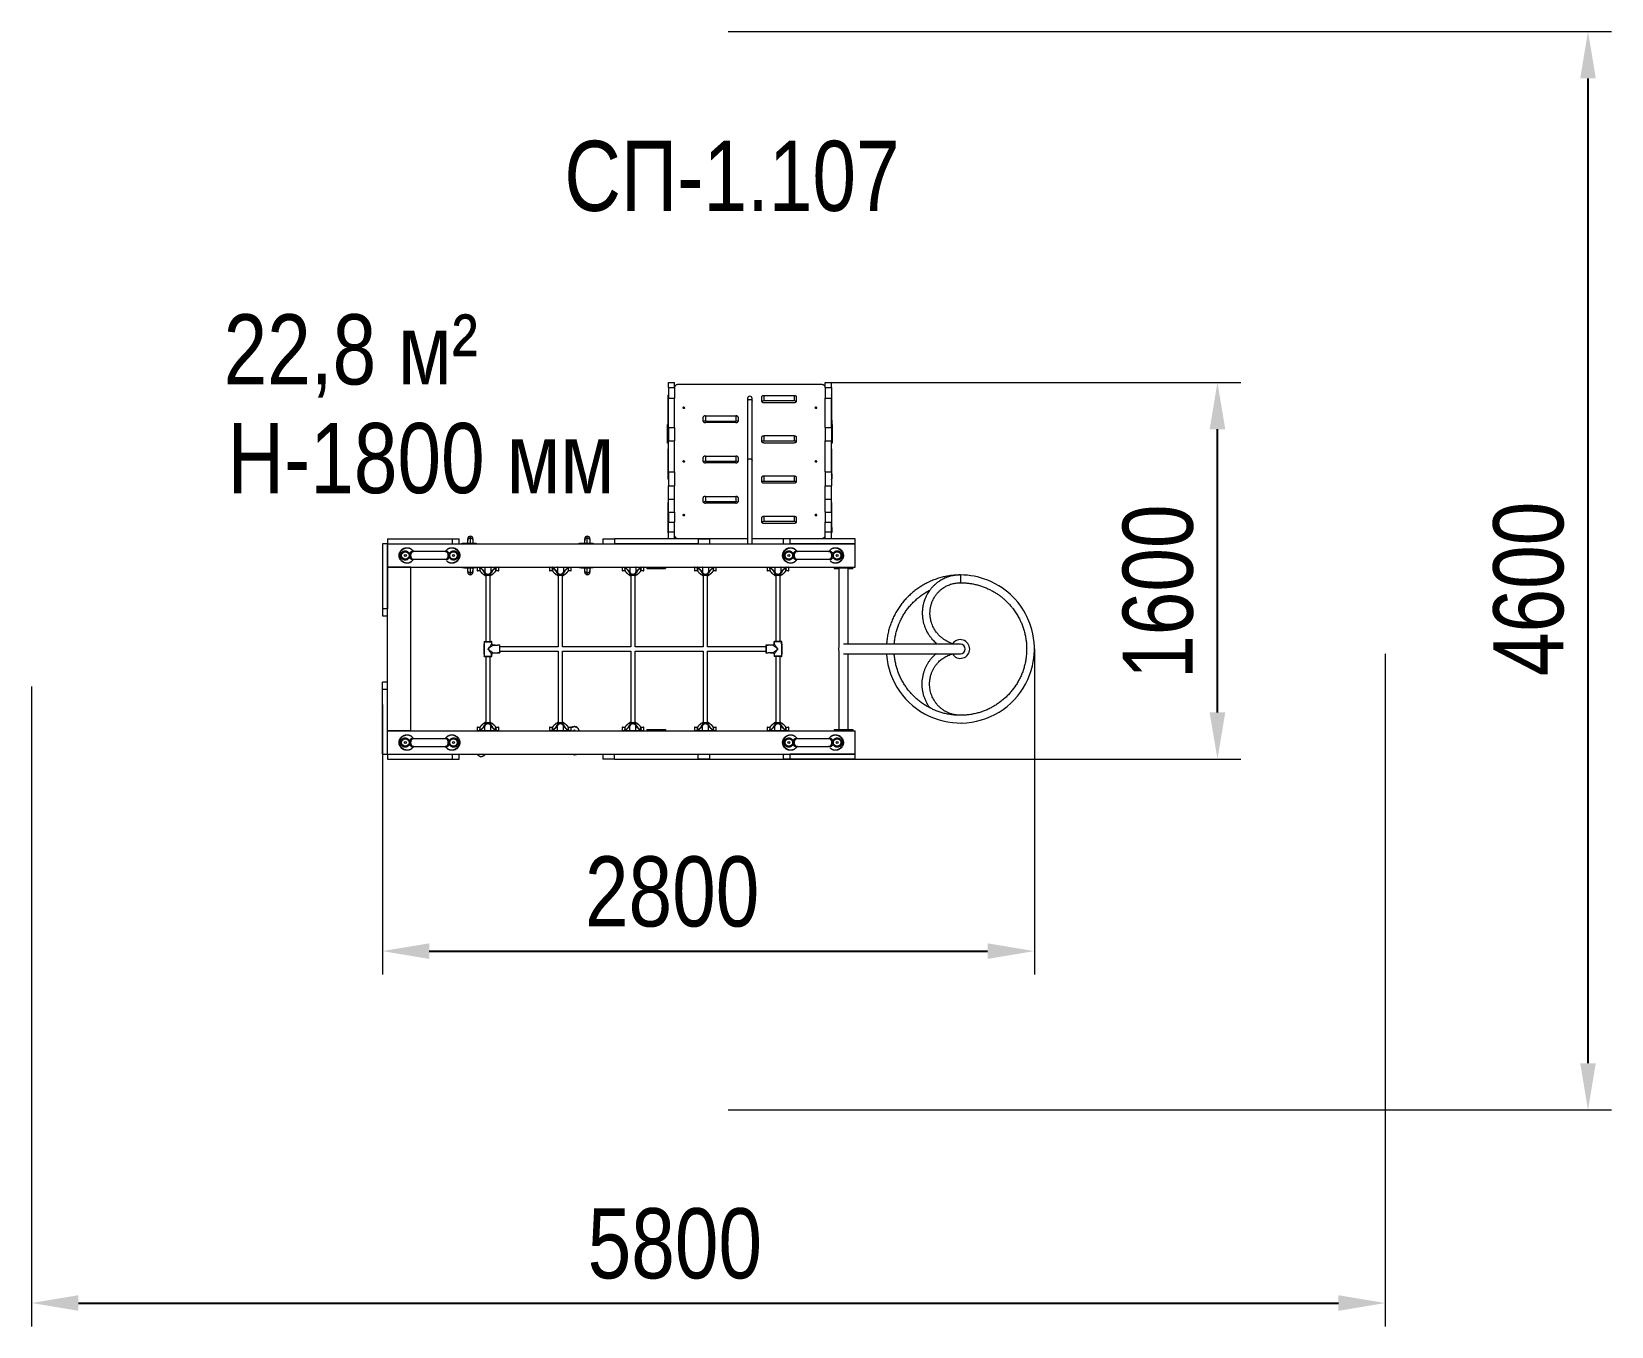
# Model space of a CAD drawing. Header units: millimetres. Extents: x -2809 to 3946, y -2926 to 2611.
import ezdxf

# ---------------------------------------------------------------- set-up
doc = ezdxf.new("R2010")
doc.units = ezdxf.units.MM
for name, color, linetype in [('DIKOM_АРТИКУЛ', 7, 'Continuous'), ('DIKOM_ОБЪЕКТ', 7, 'Continuous'), ('DIKOM_РАЗМЕР_ЗОНА', 7, 'Continuous'), ('DIKOM_РАЗМЕР_ОБЪЕКТА', 7, 'Continuous')]:
    doc.layers.add(name, color=color, linetype=linetype)
doc.styles.add('style1', font='arial.ttf', dxfattribs={"width": 0.8})
doc.dimstyles.new('1-50', dxfattribs={"dimtxt": 300, "dimasz": 200, "dimexe": 100, "dimexo": 0, "dimgap": 100, "dimtad": 1, "dimtxsty": 'style1', "dimcen": 200, "dimclrd": 7, "dimclre": 7, "dimclrt": 7, "dimadec": 1, "dimazin": 2, "dimtfac": 1, "dimtmove": 0, "dimatfit": 2, "dimfxl": 0, "dimlwd": 25, "dimlwe": 18, "dimarcsym": 0})

msp = doc.modelspace()

# ---------------------------------------------------------------- texts
at = {"layer": 'DIKOM_АРТИКУЛ', "char_height": 300, "width": 1667.53662, "attachment_point": 1, "style": 'style1'}
for s, insert in [('{\\fArial|b0|i0|c204|p34;СП}-1.107', (-530.894, 2143.943)), ('22,8 м²', (-1987.775, 1401.979)), ('H-1800 мм', (-1971.068, 937.127))]:
    msp.add_mtext(s, dxfattribs=dict(at, insert=insert))

# ---------------------------------------------------------------- blocks, each defined once
blk = doc.blocks.new('*D15')
at = {"layer": 'Defpoints', "color": 0, "transparency": 16777216}
for p in [(597.4, 1110.8), (2261.6, 1110.8), (-254.2, -500.3)]:
    blk.add_point(p, dxfattribs=at)
at = {"layer": 'DIKOM_РАЗМЕР_ОБЪЕКТА', "color": 7, "lineweight": 18, "transparency": 16777216}
for p, q in [((597.4, 1110.8), (2361.6, 1110.8)), ((-254.2, -500.3), (2361.6, -500.3))]:
    blk.add_line(p, q, dxfattribs=at)
at = {"layer": 'DIKOM_РАЗМЕР_ОБЪЕКТА', "color": 7, "lineweight": 25, "transparency": 16777216}
blk.add_line((2261.6, -300.3), (2261.6, 910.8), dxfattribs=at)
at = {"layer": 'DIKOM_РАЗМЕР_ОБЪЕКТА', "color": 7, "transparency": 16777216}
for points in [[(2228.2, 910.8), (2294.9, 910.8), (2261.6, 1110.8)], [(2228.2, -300.3), (2294.9, -300.3), (2261.6, -500.3)]]:
    blk.add_solid(points, dxfattribs=at)
at = {"layer": 'DIKOM_РАЗМЕР_ОБЪЕКТА', "color": 7, "transparency": 16777216, "insert": (2008.4, 216.1), "char_height": 300, "attachment_point": 5, "rotation": 90, "style": 'style1'}
blk.add_mtext('1600', dxfattribs=at)
blk = doc.blocks.new('*D12')
at = {"layer": 'Defpoints', "color": 0, "transparency": 16777216}
for p in [(1478.8, -28.3), (-1308.6, -266.8), (1478.8, -1321)]:
    blk.add_point(p, dxfattribs=at)
at = {"layer": 'DIKOM_РАЗМЕР_ОБЪЕКТА', "color": 7, "lineweight": 18, "transparency": 16777216}
for p, q in [((1478.8, -28.3), (1478.8, -1421)), ((-1308.6, -266.8), (-1308.6, -1421))]:
    blk.add_line(p, q, dxfattribs=at)
at = {"layer": 'DIKOM_РАЗМЕР_ОБЪЕКТА', "color": 7, "lineweight": 25, "transparency": 16777216}
blk.add_line((-1108.6, -1321), (1278.8, -1321), dxfattribs=at)
at = {"layer": 'DIKOM_РАЗМЕР_ОБЪЕКТА', "color": 7, "transparency": 16777216}
for points in [[(-1108.6, -1287.7), (-1108.6, -1354.3), (-1308.6, -1321)], [(1278.8, -1287.7), (1278.8, -1354.3), (1478.8, -1321)]]:
    blk.add_solid(points, dxfattribs=at)
at = {"layer": 'DIKOM_РАЗМЕР_ОБЪЕКТА', "color": 7, "transparency": 16777216, "insert": (-70, -1067.8), "char_height": 300, "attachment_point": 5, "style": 'style1'}
blk.add_mtext('2800', dxfattribs=at)
blk = doc.blocks.new('*D13')
at = {"layer": 'Defpoints', "color": 0, "transparency": 16777216}
for p in [(2978.6, -50.3), (-2808.6, -189.4), (2978.6, -2825.7)]:
    blk.add_point(p, dxfattribs=at)
at = {"layer": 'DIKOM_РАЗМЕР_ЗОНА', "color": 7, "lineweight": 18, "transparency": 16777216}
for p, q in [((2978.6, -50.3), (2978.6, -2925.7)), ((-2808.6, -189.4), (-2808.6, -2925.7))]:
    blk.add_line(p, q, dxfattribs=at)
at = {"layer": 'DIKOM_РАЗМЕР_ЗОНА', "color": 7, "lineweight": 25, "transparency": 16777216}
blk.add_line((-2608.6, -2825.7), (2778.6, -2825.7), dxfattribs=at)
at = {"layer": 'DIKOM_РАЗМЕР_ЗОНА', "color": 7, "transparency": 16777216}
for points in [[(-2608.6, -2792.4), (-2608.6, -2859), (-2808.6, -2825.7)], [(2778.6, -2792.4), (2778.6, -2859), (2978.6, -2825.7)]]:
    blk.add_solid(points, dxfattribs=at)
at = {"layer": 'DIKOM_РАЗМЕР_ЗОНА', "color": 7, "transparency": 16777216, "insert": (-58.4, -2572.5), "char_height": 300, "attachment_point": 5, "style": 'style1'}
blk.add_mtext('5800', dxfattribs=at)
blk = doc.blocks.new('*D14')
at = {"layer": 'Defpoints', "color": 0, "transparency": 16777216}
for p in [(169.7, 2610.8), (3846, 2610.8), (169.7, -2000.3)]:
    blk.add_point(p, dxfattribs=at)
at = {"layer": 'DIKOM_РАЗМЕР_ЗОНА', "color": 7, "lineweight": 18, "transparency": 16777216}
for p, q in [((169.7, 2610.8), (3946, 2610.8)), ((169.7, -2000.3), (3946, -2000.3))]:
    blk.add_line(p, q, dxfattribs=at)
at = {"layer": 'DIKOM_РАЗМЕР_ЗОНА', "color": 7, "lineweight": 25, "transparency": 16777216}
blk.add_line((3846, -1800.3), (3846, 2410.8), dxfattribs=at)
at = {"layer": 'DIKOM_РАЗМЕР_ЗОНА', "color": 7, "transparency": 16777216}
for points in [[(3812.6, 2410.8), (3879.3, 2410.8), (3846, 2610.8)], [(3812.6, -1800.3), (3879.3, -1800.3), (3846, -2000.3)]]:
    blk.add_solid(points, dxfattribs=at)
at = {"layer": 'DIKOM_РАЗМЕР_ЗОНА', "color": 7, "transparency": 16777216, "insert": (3592.8, 227.9), "char_height": 300, "attachment_point": 5, "rotation": 90, "style": 'style1'}
blk.add_mtext('4600', dxfattribs=at)

# ---------------------------------------------------------------- dimensions: what is measured, and where the dimension line sits
at = {"layer": 'DIKOM_РАЗМЕР_ЗОНА'}
dim = msp.add_linear_dim(base=(3845.967, 2610.811), p1=(169.747, -2000.254), p2=(169.747, 2610.811), angle=90, text='4600', dimstyle='1-50', dxfattribs=at)
dim.commit()
dim.dimension.update_dxf_attribs({"geometry": '*D14', "text_midpoint": (3845.967, 227.929), "dimtype": 160})
dim = msp.add_linear_dim(base=(2978.6, -2825.711), p1=(-2808.639, -189.372), p2=(2978.6, -50.254), text='5800', dimstyle='1-50', dxfattribs=at)
dim.commit()
dim.dimension.update_dxf_attribs({"geometry": '*D13', "text_midpoint": (-58.421, -2825.711), "dimtype": 160})
at = {"layer": 'DIKOM_РАЗМЕР_ОБЪЕКТА'}
dim = msp.add_linear_dim(base=(2261.557, 1110.811), p1=(-254.215, -500.254), p2=(597.361, 1110.811), angle=90, text='1600', dimstyle='1-50', dxfattribs=at)
dim.commit()
dim.dimension.update_dxf_attribs({"geometry": '*D15', "text_midpoint": (2261.557, 216.094), "dimtype": 160})
dim = msp.add_linear_dim(base=(1478.759, -1321.012), p1=(-1308.639, -266.802), p2=(1478.759, -28.289), text='2800', dimstyle='1-50', dxfattribs=at)
dim.commit()
dim.dimension.update_dxf_attribs({"geometry": '*D12', "text_midpoint": (-70.012, -1321.012), "dimtype": 160})

# ---------------------------------------------------------------- linework, layer by layer
at = {"layer": 'DIKOM_ОБЪЕКТ', "color": 7, "linetype": 'Continuous', "lineweight": 15}
for p, q in [((-86.139, 1110.811), (-59.139, 1110.811)), ((-86.139, 1088.342), (-86.139, 1110.811)), ((-86.139, 1088.342), (-59.139, 1088.342)), ((-86.139, 1088.342), (-86.139, 1043.765)), ((-59.139, 1088.342), (-59.139, 1110.811)), ((-59.139, 1088.342), (-59.139, 1043.765)), ((563.861, 1102.519), (-39.139, 1102.519)), ((583.861, 1110.811), (610.861, 1110.811)), ((583.861, 1088.342), (583.861, 1110.811)), ((583.861, 1088.342), (610.861, 1088.342)), ((583.861, 1088.342), (583.861, 1043.765)), ((610.861, 1088.342), (610.861, 1110.811)), ((610.861, 1088.342), (610.861, 1043.765)), ((-87.639, 1054.912), (-87.639, 949.374)), ((-86.139, 1043.765), (-59.139, 1043.765)), ((-86.139, 918.201), (-86.139, 1043.765)), ((-59.139, 918.201), (-59.139, 1043.765)), ((252.861, 1042.277), (252.861, 1030.918)), ((252.861, 1030.918), (252.861, 777.074)), ((271.861, 1030.918), (271.861, 1042.277)), ((271.861, 777.074), (271.861, 1030.918)), ((312.361, 1048.029), (312.361, 1030.822)), ((452.361, 1053.765), (322.361, 1053.765)), ((322.361, 1053.765), (322.361, 1031.648)), ((452.361, 1031.648), (322.361, 1031.648)), ((322.361, 1025.086), (452.361, 1025.086)), ((452.361, 1053.765), (452.361, 1031.648)), ((462.361, 1030.822), (462.361, 1048.029)), ((583.861, 1043.765), (610.861, 1043.765)), ((583.861, 918.201), (583.861, 1043.765)), ((610.861, 918.201), (610.861, 1043.765)), ((612.361, 949.374), (612.361, 1054.912)), ((-87.639, 949.374), (-87.639, 927.257)), ((62.361, 944.786), (62.361, 961.993)), ((72.361, 967.729), (202.361, 967.729)), ((72.361, 967.729), (72.361, 945.612)), ((202.361, 967.729), (202.361, 945.612)), ((212.361, 961.993), (212.361, 944.786)), ((612.361, 949.374), (612.361, 927.257)), ((-89.139, 930.914), (-87.639, 930.914)), ((-89.139, 850.914), (-89.139, 930.914)), ((-86.139, 918.201), (-59.139, 918.201)), ((-86.139, 918.201), (-86.139, 860.58)), ((-59.139, 918.201), (-59.139, 860.58)), ((72.361, 945.612), (202.361, 945.612)), ((202.361, 939.05), (72.361, 939.05)), ((452.361, 881.692), (322.361, 881.692)), ((322.361, 881.692), (322.361, 859.575)), ((452.361, 881.692), (452.361, 859.575)), ((583.861, 918.201), (610.861, 918.201)), ((583.861, 918.201), (583.861, 860.58)), ((610.861, 918.201), (610.861, 860.58)), ((612.361, 930.914), (613.861, 930.914)), ((613.861, 930.914), (613.861, 850.914)), ((-86.139, 850.914), (-89.139, 850.914)), ((-87.639, 825.482), (-87.639, 719.944)), ((-86.139, 860.58), (-59.139, 860.58)), ((-86.139, 728.538), (-86.139, 860.58)), ((-59.139, 728.538), (-59.139, 860.58)), ((312.361, 875.956), (312.361, 858.749)), ((452.361, 859.575), (322.361, 859.575)), ((322.361, 853.013), (452.361, 853.013)), ((462.361, 858.749), (462.361, 875.956)), ((583.861, 860.58), (610.861, 860.58)), ((583.861, 728.538), (583.861, 860.58)), ((610.861, 728.538), (610.861, 860.58)), ((613.861, 850.914), (610.861, 850.914)), ((612.361, 719.944), (612.361, 825.482)), ((62.361, 772.713), (62.361, 789.92)), ((72.361, 795.656), (202.361, 795.656)), ((72.361, 795.656), (72.361, 773.539)), ((72.361, 773.539), (202.361, 773.539)), ((202.361, 766.977), (72.361, 766.977)), ((202.361, 795.656), (202.361, 773.539)), ((212.361, 789.92), (212.361, 772.713)), ((252.861, 777.074), (252.861, 420.811)), ((271.861, 420.811), (271.861, 777.074)), ((-87.639, 719.944), (-87.639, 697.827)), ((-86.139, 728.538), (-59.139, 728.538)), ((-86.139, 728.538), (-86.139, 668.73)), ((-59.139, 728.538), (-59.139, 668.73)), ((312.361, 703.884), (312.361, 686.676)), ((452.361, 709.619), (322.361, 709.619)), ((322.361, 709.619), (322.361, 687.502)), ((452.361, 687.502), (322.361, 687.502)), ((322.361, 680.941), (452.361, 680.941)), ((452.361, 709.619), (452.361, 687.502)), ((462.361, 686.676), (462.361, 703.884)), ((583.861, 728.538), (610.861, 728.538)), ((583.861, 728.538), (583.861, 668.73)), ((610.861, 728.538), (610.861, 668.73)), ((612.361, 719.944), (612.361, 697.827)), ((-86.139, 668.73), (-59.139, 668.73)), ((-86.139, 611.271), (-86.139, 668.73)), ((-86.139, 611.271), (-59.139, 611.271)), ((-86.139, 555.388), (-86.139, 611.271)), ((-59.139, 611.271), (-59.139, 668.73)), ((-59.139, 555.388), (-59.139, 611.271)), ((62.361, 600.64), (62.361, 617.847)), ((72.361, 623.583), (202.361, 623.583)), ((72.361, 623.583), (72.361, 601.466)), ((202.361, 623.583), (202.361, 601.466)), ((212.361, 617.847), (212.361, 600.64)), ((583.861, 668.73), (610.861, 668.73)), ((583.861, 611.271), (583.861, 668.73)), ((583.861, 611.271), (610.861, 611.271)), ((583.861, 555.388), (583.861, 611.271)), ((610.861, 611.271), (610.861, 668.73)), ((610.861, 555.388), (610.861, 611.271)), ((-87.639, 596.051), (-87.639, 490.513)), ((-86.139, 555.388), (-59.139, 555.388)), ((-86.139, 555.388), (-86.139, 512.845)), ((-59.139, 555.388), (-59.139, 512.845)), ((72.361, 601.466), (202.361, 601.466)), ((202.361, 594.904), (72.361, 594.904)), ((583.861, 555.388), (610.861, 555.388)), ((583.861, 555.388), (583.861, 512.845)), ((610.861, 555.388), (610.861, 512.845)), ((612.361, 490.513), (612.361, 596.051)), ((-87.639, 490.513), (-87.639, 468.396)), ((-86.139, 512.845), (-59.139, 512.845)), ((-86.139, 471.727), (-86.139, 512.845)), ((-59.139, 471.727), (-59.139, 512.845)), ((312.361, 531.811), (312.361, 514.603)), ((452.361, 537.546), (322.361, 537.546)), ((322.361, 537.546), (322.361, 515.429)), ((452.361, 515.429), (322.361, 515.429)), ((322.361, 508.868), (452.361, 508.868)), ((452.361, 537.546), (452.361, 515.429)), ((462.361, 514.603), (462.361, 531.811)), ((583.861, 512.845), (610.861, 512.845)), ((583.861, 471.727), (583.861, 512.845)), ((610.861, 471.727), (610.861, 512.845)), ((612.361, 490.513), (612.361, 468.396)), ((-1287.639, 420.811), (-1308.639, 420.811)), ((-1308.639, 420.811), (-1308.639, 143.237)), ((-1287.639, 441.811), (-1287.639, 420.811)), ((-1287.639, 441.811), (-1010.065, 441.811)), ((-1287.639, 420.811), (-1010.065, 420.811)), ((-1287.639, 420.811), (-1287.639, 143.237)), ((-1287.639, 320.811), (-1287.639, 420.811)), ((-1287.639, 420.811), (712.361, 420.811)), ((-1010.065, 441.811), (-1010.065, 420.811)), ((-1010.065, 441.811), (-980.065, 441.811)), ((-980.065, 420.811), (-980.065, 441.811)), ((-967.639, 420.811), (-967.639, 423.811)), ((-967.639, 423.811), (-957.639, 423.811)), ((-957.639, 423.811), (-957.639, 420.811)), ((-957.639, 423.811), (-917.639, 423.811)), ((-943.639, 435.141), (-943.639, 442.311)), ((-943.639, 423.811), (-943.639, 435.141)), ((-932.639, 445.076), (-932.639, 453.311)), ((-932.639, 423.811), (-932.639, 445.076)), ((-921.639, 442.311), (-921.639, 435.141)), ((-921.639, 435.141), (-921.639, 423.811)), ((-917.639, 420.811), (-917.639, 423.811)), ((-917.639, 423.811), (-907.639, 423.811)), ((-907.639, 423.811), (-907.639, 420.811)), ((-467.639, 420.811), (-467.639, 423.811)), ((-467.639, 423.811), (-457.639, 423.811)), ((-457.639, 423.811), (-457.639, 420.811)), ((-457.639, 423.811), (-417.639, 423.811)), ((-443.639, 435.141), (-443.639, 442.311)), ((-443.639, 423.811), (-443.639, 435.141)), ((-432.639, 445.076), (-432.639, 453.311)), ((-432.639, 423.811), (-432.639, 445.076)), ((-421.639, 442.311), (-421.639, 435.141)), ((-421.639, 435.141), (-421.639, 423.811)), ((-417.639, 420.811), (-417.639, 423.811)), ((-417.639, 423.811), (-407.639, 423.811)), ((-407.639, 423.811), (-407.639, 420.811)), ((-366.928, 441.811), (-366.928, 420.811)), ((-366.928, 441.811), (-316.928, 441.811)), ((-316.928, 441.811), (-316.928, 420.811)), ((41.65, 441.811), (-316.928, 441.811)), ((41.65, 420.811), (-316.928, 420.811)), ((-86.139, 471.727), (-59.139, 471.727)), ((-86.139, 441.811), (-86.139, 471.727)), ((-59.139, 441.811), (-59.139, 471.727)), ((-39.139, 442.906), (252.861, 442.906)), ((-39.139, 442.906), (-39.139, 441.811)), ((41.65, 441.811), (41.65, 420.811)), ((41.65, 441.811), (91.65, 441.811)), ((91.65, 420.811), (91.65, 441.811)), ((271.861, 442.906), (563.861, 442.906)), ((404.787, 441.811), (404.787, 420.811)), ((434.787, 441.811), (404.787, 441.811)), ((434.787, 420.811), (434.787, 441.811)), ((712.361, 441.811), (434.787, 441.811)), ((712.361, 420.811), (434.787, 420.811)), ((563.861, 442.906), (563.861, 441.811)), ((583.861, 471.727), (610.861, 471.727)), ((583.861, 441.811), (583.861, 471.727)), ((610.861, 441.811), (610.861, 471.727)), ((712.361, 420.811), (712.361, 441.811)), ((712.361, 320.811), (712.361, 420.811)), ((-1176.064, 354.434), (-1175.811, 354.432)), ((-1039.168, 387.215), (-1039.456, 387.2)), ((-1032.712, 346.28), (-1032.582, 346.163)), ((463.936, 354.434), (464.189, 354.432)), ((600.832, 387.215), (600.544, 387.2)), ((607.288, 346.28), (607.418, 346.163)), ((-1187.639, 320.811), (-1287.639, 320.811)), ((-1287.639, -379.189), (-1287.639, 320.811)), ((-1287.639, 320.811), (712.361, 320.811)), ((-1187.639, -379.189), (-1187.639, 320.811)), ((-967.639, 317.811), (-967.639, 320.811)), ((-957.639, 317.811), (-967.639, 317.811)), ((-957.639, 320.811), (-957.639, 317.811)), ((-957.639, 317.811), (-917.639, 317.811)), ((-943.639, 306.481), (-943.639, 317.811)), ((-943.639, 299.311), (-943.639, 306.481)), ((-932.639, 296.546), (-932.639, 317.811)), ((-932.639, 288.311), (-932.639, 296.546)), ((-921.639, 317.811), (-921.639, 306.481)), ((-921.639, 306.481), (-921.639, 299.311)), ((-917.639, 317.811), (-917.639, 320.811)), ((-907.639, 317.811), (-917.639, 317.811)), ((-907.639, 320.811), (-907.639, 317.811)), ((-904.155, 319.811), (-904.155, 306.311)), ((-892.639, 319.811), (-904.155, 319.811)), ((-904.155, 306.311), (-891.644, 306.311)), ((-891.004, 304.811), (-902.655, 304.811)), ((-892.639, 319.811), (-892.639, 311.571)), ((-870.439, 319.811), (-892.639, 319.811)), ((-885.999, 297.932), (-885.989, 297.923)), ((-843.639, 287.811), (-871.639, 287.811)), ((-870.439, 319.811), (-870.439, 299.381)), ((-844.839, 319.811), (-870.439, 319.811)), ((-846.639, 284.811), (-868.639, 284.811)), ((-866.639, 284.811), (-866.639, 2.811)), ((-848.639, 2.811), (-848.639, 284.811)), ((-844.839, 319.811), (-844.839, 299.381)), ((-822.639, 319.811), (-844.839, 319.811)), ((-812.623, 304.811), (-824.275, 304.811)), ((-823.659, 306.311), (-811.123, 306.311)), ((-822.639, 311.6), (-822.639, 319.811)), ((-811.123, 319.811), (-822.639, 319.811)), ((-811.123, 306.311), (-811.123, 319.811)), ((-594.155, 319.811), (-594.155, 306.311)), ((-582.639, 319.811), (-594.155, 319.811)), ((-594.155, 306.311), (-581.644, 306.311)), ((-581.004, 304.811), (-592.655, 304.811)), ((-582.639, 319.811), (-582.639, 311.571)), ((-560.439, 319.811), (-582.639, 319.811)), ((-575.999, 297.932), (-575.989, 297.923)), ((-533.639, 287.811), (-561.639, 287.811)), ((-560.439, 319.811), (-560.439, 299.381)), ((-534.839, 319.811), (-560.439, 319.811)), ((-536.639, 284.811), (-558.639, 284.811)), ((-556.639, 284.811), (-556.639, -20.189)), ((-538.639, -20.189), (-538.639, 284.811)), ((-534.839, 319.811), (-534.839, 299.381)), ((-512.639, 319.811), (-534.839, 319.811)), ((-502.623, 304.811), (-514.275, 304.811)), ((-513.659, 306.311), (-501.123, 306.311)), ((-512.639, 311.6), (-512.639, 319.811)), ((-501.123, 319.811), (-512.639, 319.811)), ((-501.123, 306.311), (-501.123, 319.811)), ((-467.639, 317.811), (-467.639, 320.811)), ((-457.639, 317.811), (-467.639, 317.811)), ((-457.639, 320.811), (-457.639, 317.811)), ((-457.639, 317.811), (-417.639, 317.811)), ((-443.639, 306.481), (-443.639, 317.811)), ((-443.639, 299.311), (-443.639, 306.481)), ((-432.639, 296.546), (-432.639, 317.811)), ((-432.639, 288.311), (-432.639, 296.546)), ((-421.639, 317.811), (-421.639, 306.481)), ((-421.639, 306.481), (-421.639, 299.311)), ((-417.639, 317.811), (-417.639, 320.811)), ((-407.639, 317.811), (-417.639, 317.811)), ((-407.639, 320.811), (-407.639, 317.811)), ((-284.155, 319.811), (-284.155, 306.311)), ((-272.639, 319.811), (-284.155, 319.811)), ((-284.155, 306.311), (-271.644, 306.311)), ((-271.004, 304.811), (-282.655, 304.811)), ((-272.639, 319.811), (-272.639, 311.571)), ((-250.439, 319.811), (-272.639, 319.811)), ((-265.999, 297.932), (-265.989, 297.923)), ((-223.639, 287.811), (-251.639, 287.811)), ((-250.439, 319.811), (-250.439, 299.381)), ((-224.839, 319.811), (-250.439, 319.811)), ((-226.639, 284.811), (-248.639, 284.811)), ((-246.639, 284.811), (-246.639, -20.189)), ((-228.639, -20.189), (-228.639, 284.811)), ((-224.839, 319.811), (-224.839, 299.381)), ((-202.639, 319.811), (-224.839, 319.811)), ((-192.623, 304.811), (-204.275, 304.811)), ((-203.659, 306.311), (-191.123, 306.311)), ((-202.639, 311.6), (-202.639, 319.811)), ((-191.123, 319.811), (-202.639, 319.811)), ((-191.123, 306.311), (-191.123, 319.811)), ((-177.639, 320.811), (-177.639, 314.811)), ((-177.639, 314.811), (-157.639, 314.811)), ((-157.639, 320.811), (-157.639, 314.811)), ((-157.639, 314.811), (-117.639, 314.811)), ((-117.639, 320.811), (-117.639, 314.811)), ((-117.639, 314.811), (-97.639, 314.811)), ((-97.639, 320.811), (-97.639, 314.811)), ((25.845, 319.811), (25.845, 306.311)), ((37.361, 319.811), (25.845, 319.811)), ((25.845, 306.311), (38.356, 306.311)), ((38.996, 304.811), (27.345, 304.811)), ((37.361, 319.811), (37.361, 311.571)), ((59.561, 319.811), (37.361, 319.811)), ((44.001, 297.932), (44.011, 297.923)), ((86.361, 287.811), (58.361, 287.811)), ((59.561, 319.811), (59.561, 299.381)), ((85.161, 319.811), (59.561, 319.811)), ((83.361, 284.811), (61.361, 284.811)), ((63.361, 284.811), (63.361, -20.189)), ((81.361, -20.189), (81.361, 284.811)), ((85.161, 319.811), (85.161, 299.381)), ((107.361, 319.811), (85.161, 319.811)), ((117.377, 304.811), (105.725, 304.811)), ((106.341, 306.311), (118.876, 306.311)), ((107.361, 311.6), (107.361, 319.811)), ((118.876, 319.811), (107.361, 319.811)), ((118.876, 306.311), (118.876, 319.811)), ((335.845, 319.811), (335.845, 306.311)), ((347.361, 319.811), (335.845, 319.811)), ((335.845, 306.311), (348.356, 306.311)), ((348.998, 304.811), (337.345, 304.811)), ((347.361, 319.811), (347.361, 311.571)), ((369.561, 319.811), (347.361, 319.811)), ((354.001, 297.932), (354.011, 297.923)), ((396.361, 287.811), (368.361, 287.811)), ((369.561, 319.811), (369.561, 299.381)), ((395.161, 319.811), (369.561, 319.811)), ((393.361, 284.811), (371.361, 284.811)), ((373.361, 284.811), (373.361, 2.811)), ((391.361, 2.811), (391.361, 284.811)), ((395.161, 319.811), (395.161, 299.381)), ((417.361, 319.811), (395.161, 319.811)), ((427.377, 304.811), (415.725, 304.811)), ((416.341, 306.311), (428.877, 306.311)), ((417.361, 311.6), (417.361, 319.811)), ((428.877, 319.811), (417.361, 319.811)), ((428.877, 306.311), (428.877, 319.811)), ((622.361, 320.811), (622.361, 314.811)), ((622.361, 314.811), (642.361, 314.811)), ((642.361, 316.811), (642.361, 320.811)), ((642.361, 316.811), (642.361, -22.786)), ((682.361, 316.811), (642.361, 316.811)), ((642.361, 316.811), (642.361, 314.811)), ((682.361, 316.811), (682.361, 320.811)), ((682.361, -8.189), (682.361, 316.811)), ((682.361, 316.811), (682.361, 314.811)), ((682.361, 314.811), (702.361, 314.811)), ((702.361, 320.811), (702.361, 314.811)), ((1160.358, 254.24), (1172.486, 254.018)), ((-1287.639, 143.237), (-1308.639, 143.237)), ((-1308.639, 143.237), (-1308.639, 113.237)), ((-1308.639, 113.237), (-1287.639, 113.237)), ((-874.139, 1.811), (-874.139, -7.089)), ((-874.139, 1.811), (-841.139, 1.811)), ((-873.139, 2.811), (-842.139, 2.811)), ((-841.139, -7.089), (-841.139, 1.811)), ((365.861, 1.811), (365.861, -7.089)), ((366.605, 1.811), (365.861, 1.811)), ((366.605, 1.811), (366.605, -7.089)), ((366.637, -7.189), (366.637, 1.811)), ((398.085, 1.811), (366.637, 1.811)), ((366.861, 2.811), (367.656, 2.811)), ((367.69, 2.811), (367.656, 2.811)), ((397.032, 2.811), (367.69, 2.811)), ((397.066, 2.811), (397.032, 2.811)), ((397.066, 2.811), (397.861, 2.811)), ((398.085, -7.189), (398.085, 1.811)), ((398.116, -7.089), (398.116, 1.811)), ((398.116, 1.811), (398.861, 1.811)), ((398.861, -7.089), (398.861, 1.811)), ((-874.139, -51.189), (-874.139, -7.089)), ((-874.139, -7.189), (-874.139, -51.289)), ((-873.363, -51.189), (-874.139, -51.189)), ((-874.139, -51.289), (-874.139, -60.189)), ((-873.395, -51.289), (-874.139, -51.289)), ((-873.395, -60.189), (-874.139, -60.189)), ((-873.395, -51.289), (-873.395, -60.189)), ((-873.395, -51.289), (-873.363, -51.289)), ((-873.363, -51.189), (-873.363, -60.189)), ((-873.363, -60.189), (-841.915, -60.189)), ((-872.344, -61.189), (-873.139, -61.189)), ((-872.344, -61.189), (-872.31, -61.189)), ((-872.31, -61.189), (-842.968, -61.189)), ((-866.639, -61.189), (-866.639, -343.189)), ((-848.639, -343.189), (-848.639, -61.189)), ((-842.968, -61.189), (-842.934, -61.189)), ((-842.139, -61.189), (-842.934, -61.189)), ((-841.139, -51.189), (-841.915, -51.189)), ((-841.915, -51.189), (-841.915, -60.189)), ((-841.915, -51.289), (-841.883, -51.289)), ((-841.883, -60.189), (-841.883, -51.289)), ((-841.139, -51.289), (-841.883, -51.289)), ((-841.139, -60.189), (-841.883, -60.189)), ((-841.139, -7.689), (-841.139, -7.089)), ((-841.139, -7.189), (-841.139, -7.689)), ((-841.139, -50.689), (-841.139, -51.289)), ((-841.139, -51.189), (-841.139, -50.689)), ((-841.139, -60.189), (-841.139, -51.289)), ((-836.139, -12.689), (-835.889, -12.689)), ((-836.139, -13.465), (-836.139, -12.689)), ((-836.139, -13.465), (-826.139, -13.465)), ((-836.139, -45.689), (-835.889, -45.689)), ((-826.389, -12.689), (-835.889, -12.689)), ((-835.889, -12.689), (-835.889, -13.388)), ((-826.389, -13.388), (-835.889, -13.388)), ((-835.889, -13.465), (-835.889, -13.388)), ((-835.889, -45.689), (-826.389, -45.689)), ((-826.389, -12.689), (-816.139, -12.689)), ((-826.389, -12.689), (-826.389, -13.388)), ((-826.389, -13.465), (-826.389, -13.388)), ((-826.389, -45.689), (-816.139, -45.689)), ((-826.139, -13.465), (-826.139, -12.689)), ((-826.139, -12.689), (-816.039, -12.689)), ((-826.139, -45.689), (-816.039, -45.689)), ((-807.139, -44.913), (-816.139, -44.913)), ((-816.139, -44.913), (-816.139, -45.689)), ((-807.139, -12.689), (-816.039, -12.689)), ((-816.039, -44.945), (-816.039, -44.913)), ((-816.039, -44.945), (-807.139, -44.945)), ((-816.039, -44.945), (-816.039, -45.689)), ((-816.039, -45.689), (-807.139, -45.689)), ((-807.139, -44.913), (-807.139, -12.689)), ((-807.139, -45.689), (-807.139, -44.945)), ((-806.139, -43.861), (-806.139, -13.689)), ((-556.639, -20.189), (-806.139, -20.189)), ((-806.139, -38.189), (-556.639, -38.189)), ((-806.139, -43.894), (-806.139, -43.861)), ((-806.139, -44.689), (-806.139, -43.894)), ((-556.639, -38.189), (-556.639, -343.189)), ((-246.639, -20.189), (-538.639, -20.189)), ((-538.639, -343.189), (-538.639, -38.189)), ((-538.639, -38.189), (-246.639, -38.189)), ((-246.639, -38.189), (-246.639, -343.189)), ((63.361, -20.189), (-228.639, -20.189)), ((-228.639, -343.189), (-228.639, -38.189)), ((-228.639, -38.189), (63.361, -38.189)), ((63.361, -38.189), (63.361, -343.189)), ((330.861, -20.189), (81.361, -20.189)), ((81.361, -343.189), (81.361, -38.189)), ((81.361, -38.189), (330.861, -38.189)), ((330.861, -13.689), (330.861, -14.484)), ((330.861, -14.484), (330.861, -14.518)), ((330.861, -14.518), (330.861, -44.689)), ((340.761, -12.689), (331.861, -12.689)), ((331.861, -12.689), (331.861, -13.433)), ((340.761, -13.433), (331.861, -13.433)), ((331.861, -13.465), (340.861, -13.465)), ((331.861, -13.465), (331.861, -45.689)), ((331.861, -45.689), (340.761, -45.689)), ((350.861, -12.689), (340.761, -12.689)), ((340.761, -13.433), (340.761, -12.689)), ((340.761, -13.433), (340.761, -13.465)), ((350.861, -45.689), (340.761, -45.689)), ((340.861, -13.465), (340.861, -12.689)), ((351.111, -12.689), (340.861, -12.689)), ((351.111, -45.689), (340.861, -45.689)), ((360.861, -44.913), (350.861, -44.913)), ((350.861, -44.913), (350.861, -45.689)), ((360.611, -12.689), (351.111, -12.689)), ((351.111, -44.913), (351.111, -44.991)), ((351.111, -45.689), (351.111, -44.991)), ((351.111, -44.991), (360.611, -44.991)), ((351.111, -45.689), (360.611, -45.689)), ((360.861, -12.689), (360.611, -12.689)), ((360.611, -44.913), (360.611, -44.991)), ((360.611, -45.689), (360.611, -44.991)), ((360.861, -45.689), (360.611, -45.689)), ((360.861, -44.913), (360.861, -45.689)), ((365.861, -7.689), (365.861, -7.089)), ((365.861, -7.089), (366.605, -7.089)), ((365.861, -7.189), (366.637, -7.189)), ((365.861, -7.189), (365.861, -7.689)), ((365.861, -51.189), (365.861, -50.689)), ((365.861, -50.689), (365.861, -51.289)), ((365.861, -51.289), (365.861, -60.189)), ((398.861, -60.189), (365.861, -60.189)), ((366.637, -7.089), (366.605, -7.089)), ((397.861, -61.189), (366.861, -61.189)), ((373.361, -61.189), (373.361, -343.189)), ((391.361, -343.189), (391.361, -61.189)), ((398.116, -7.089), (398.085, -7.089)), ((398.085, -7.189), (398.861, -7.189)), ((398.116, -7.089), (398.861, -7.089)), ((398.861, -51.189), (398.861, -7.089)), ((398.861, -7.189), (398.861, -51.289)), ((398.861, -60.189), (398.861, -51.289)), ((642.361, -35.592), (642.361, -375.189)), ((1162.361, -8.189), (662.361, -8.189)), ((662.361, -50.189), (1162.361, -50.189)), ((682.361, -375.189), (682.361, -50.189)), ((-1287.639, -171.616), (-1308.639, -171.616)), ((-1308.639, -201.616), (-1308.639, -171.616)), ((-1308.639, -201.616), (-1287.639, -201.616)), ((-1308.639, -479.189), (-1308.639, -201.616)), ((-1287.639, -479.189), (-1287.639, -201.616)), ((1165.015, -312.615), (1162.371, -312.689)), ((-1187.639, -379.189), (-1287.639, -379.189)), ((-1287.639, -479.189), (-1287.639, -379.189)), ((-1287.639, -379.189), (712.361, -379.189)), ((-1182.566, -404.658), (-1182.696, -404.542)), ((-905.489, -379.189), (-904.155, -377.232)), ((-904.155, -377.313), (-905.336, -379.189)), ((-904.155, -364.689), (-904.155, -378.189)), ((-891.619, -364.689), (-904.155, -364.689)), ((-904.155, -378.189), (-892.639, -378.189)), ((-902.655, -363.189), (-891.003, -363.189)), ((-892.639, -369.978), (-892.639, -378.189)), ((-892.639, -378.189), (-870.439, -378.189)), ((-871.639, -346.189), (-843.639, -346.189)), ((-870.439, -378.189), (-870.439, -357.759)), ((-870.439, -378.189), (-844.839, -378.189)), ((-868.639, -343.189), (-846.639, -343.189)), ((-844.839, -378.189), (-844.839, -357.759)), ((-844.839, -378.189), (-822.639, -378.189)), ((-829.279, -356.31), (-829.289, -356.301)), ((-824.274, -363.189), (-812.623, -363.189)), ((-811.123, -364.689), (-823.634, -364.689)), ((-822.639, -378.189), (-822.639, -369.949)), ((-822.639, -378.189), (-811.123, -378.189)), ((-811.123, -378.189), (-811.123, -364.689)), ((-594.155, -364.689), (-594.155, -378.189)), ((-581.619, -364.689), (-594.155, -364.689)), ((-594.155, -378.189), (-582.639, -378.189)), ((-592.655, -363.189), (-581.003, -363.189)), ((-582.639, -369.978), (-582.639, -378.189)), ((-582.639, -378.189), (-560.439, -378.189)), ((-561.639, -346.189), (-533.639, -346.189)), ((-560.439, -378.189), (-560.439, -357.759)), ((-560.439, -378.189), (-534.839, -378.189)), ((-558.639, -343.189), (-536.639, -343.189)), ((-534.839, -378.189), (-534.839, -357.759)), ((-534.839, -378.189), (-512.639, -378.189)), ((-519.279, -356.31), (-519.289, -356.301)), ((-514.276, -363.189), (-502.623, -363.189)), ((-501.123, -364.689), (-513.634, -364.689)), ((-512.639, -378.189), (-512.639, -369.949)), ((-512.639, -378.189), (-501.123, -378.189)), ((-501.123, -378.189), (-501.123, -364.689)), ((-470.171, -372.06), (-470.171, -372.071)), ((-470.171, -372.071), (-470.035, -379.189)), ((-284.155, -364.689), (-284.155, -378.189)), ((-271.619, -364.689), (-284.155, -364.689)), ((-284.155, -378.189), (-272.639, -378.189)), ((-282.655, -363.189), (-271.003, -363.189)), ((-272.639, -369.978), (-272.639, -378.189)), ((-272.639, -378.189), (-250.439, -378.189)), ((-251.639, -346.189), (-223.639, -346.189)), ((-250.439, -378.189), (-250.439, -357.759)), ((-250.439, -378.189), (-224.839, -378.189)), ((-248.639, -343.189), (-226.639, -343.189)), ((-224.839, -378.189), (-224.839, -357.759)), ((-224.839, -378.189), (-202.639, -378.189)), ((-209.279, -356.31), (-209.289, -356.301)), ((-204.274, -363.189), (-192.623, -363.189)), ((-191.123, -364.689), (-203.634, -364.689)), ((-202.639, -378.189), (-202.639, -369.949)), ((-202.639, -378.189), (-191.123, -378.189)), ((-191.123, -378.189), (-191.123, -364.689)), ((-177.639, -373.189), (-177.639, -379.189)), ((-177.639, -373.189), (-157.639, -373.189)), ((-157.639, -373.189), (-157.639, -379.189)), ((-157.639, -373.189), (-117.639, -373.189)), ((-117.639, -373.189), (-117.639, -379.189)), ((-117.639, -373.189), (-97.639, -373.189)), ((-97.639, -373.189), (-97.639, -379.189)), ((25.845, -364.689), (25.845, -378.189)), ((38.381, -364.689), (25.845, -364.689)), ((25.845, -378.189), (37.361, -378.189)), ((27.345, -363.189), (38.997, -363.189)), ((37.361, -369.978), (37.361, -378.189)), ((37.361, -378.189), (59.561, -378.189)), ((58.361, -346.189), (86.361, -346.189)), ((59.561, -378.189), (59.561, -357.759)), ((59.561, -378.189), (85.161, -378.189)), ((61.361, -343.189), (83.361, -343.189)), ((85.161, -378.189), (85.161, -357.759)), ((85.161, -378.189), (107.361, -378.189)), ((100.721, -356.31), (100.711, -356.301)), ((105.726, -363.189), (117.377, -363.189)), ((118.876, -364.689), (106.365, -364.689)), ((107.361, -378.189), (107.361, -369.949)), ((107.361, -378.189), (118.876, -378.189)), ((118.876, -378.189), (118.876, -364.689)), ((335.845, -364.689), (335.845, -378.189)), ((348.381, -364.689), (335.845, -364.689)), ((335.845, -378.189), (347.361, -378.189)), ((337.345, -363.189), (348.997, -363.189)), ((347.361, -369.978), (347.361, -378.189)), ((347.361, -378.189), (369.561, -378.189)), ((368.361, -346.189), (396.361, -346.189)), ((369.561, -378.189), (369.561, -357.759)), ((369.561, -378.189), (395.161, -378.189)), ((371.361, -343.189), (393.361, -343.189)), ((395.161, -378.189), (395.161, -357.759)), ((395.161, -378.189), (417.361, -378.189)), ((410.721, -356.31), (410.711, -356.301)), ((415.726, -363.189), (427.377, -363.189)), ((428.877, -364.689), (416.366, -364.689)), ((417.361, -378.189), (417.361, -369.949)), ((417.361, -378.189), (428.877, -378.189)), ((428.877, -378.189), (428.877, -364.689)), ((622.361, -373.189), (622.361, -379.189)), ((622.361, -373.189), (642.361, -373.189)), ((642.361, -373.189), (642.361, -375.189)), ((642.361, -375.189), (642.361, -379.189)), ((682.361, -375.189), (642.361, -375.189)), ((682.361, -373.189), (702.361, -373.189)), ((682.361, -373.189), (682.361, -375.189)), ((682.361, -375.189), (682.361, -379.189)), ((702.361, -373.189), (702.361, -379.189)), ((712.361, -479.189), (712.361, -379.189)), ((1162.35, -345.689), (1168.164, -345.549)), ((-1176.111, -445.594), (-1175.822, -445.578)), ((-1039.215, -412.812), (-1039.467, -412.81)), ((463.936, -445.566), (464.189, -445.568)), ((600.832, -412.785), (600.544, -412.8)), ((607.288, -453.72), (607.418, -453.837)), ((-1308.639, -479.189), (-1287.639, -479.189)), ((-1287.639, -479.189), (-1287.639, -500.189)), ((-1287.639, -479.189), (-1010.065, -479.189)), ((-1287.639, -479.189), (712.361, -479.189)), ((-1287.639, -500.189), (-1010.065, -500.189)), ((-1010.065, -479.189), (-1010.065, -500.189)), ((-1010.065, -500.189), (-980.065, -500.189)), ((-980.065, -500.189), (-980.065, -479.189)), ((-366.928, -479.189), (-366.928, -500.189)), ((-316.928, -500.189), (-366.928, -500.189)), ((-316.928, -500.189), (-316.928, -479.189)), ((-316.928, -479.189), (41.65, -479.189)), ((-316.928, -500.189), (41.65, -500.189)), ((41.65, -500.189), (41.65, -479.189)), ((91.65, -500.189), (41.65, -500.189)), ((91.65, -500.189), (91.65, -479.189)), ((404.787, -479.189), (404.787, -500.189)), ((434.787, -500.189), (404.787, -500.189)), ((434.787, -500.189), (434.787, -479.189)), ((712.361, -479.189), (434.787, -479.189)), ((712.361, -500.189), (434.787, -500.189)), ((712.361, -500.189), (712.361, -479.189))]:
    msp.add_line(p, q, dxfattribs=at)
at = {"layer": 'DIKOM_ОБЪЕКТ', "color": 7, "linetype": 'Continuous', "lineweight": 15, "flags": 128}
for points in [[(-39.139, 1102.519), (-41.985, 1102.403), (-44.774, 1102.055), (-47.447, 1101.483), (-49.952, 1100.698), (-52.236, 1099.717), (-54.254, 1098.56), (-55.964, 1097.25), (-57.332, 1095.813), (-58.329, 1094.28), (-58.935, 1092.68), (-59.139, 1091.048)], [(583.861, 1091.048), (583.657, 1092.68), (583.051, 1094.28), (582.054, 1095.813), (580.686, 1097.25), (578.976, 1098.56), (576.958, 1099.717), (574.674, 1100.698), (572.169, 1101.483), (569.496, 1102.055), (566.707, 1102.403), (563.861, 1102.519)], [(252.861, 1030.918), (253.043, 1032.351), (253.584, 1033.728), (254.462, 1034.997), (255.643, 1036.11), (257.083, 1037.023), (258.725, 1037.701), (260.508, 1038.119), (262.361, 1038.26), (264.214, 1038.119), (265.996, 1037.701), (267.639, 1037.023), (269.078, 1036.11), (270.26, 1034.997), (271.138, 1033.728), (271.678, 1032.351), (271.861, 1030.918)], [(322.361, 1053.765), (320.41, 1053.655), (318.534, 1053.329), (316.805, 1052.799), (315.29, 1052.085), (314.046, 1051.216), (313.122, 1050.224), (312.553, 1049.148), (312.361, 1048.029)], [(312.361, 1030.822), (312.553, 1029.703), (313.122, 1028.627), (314.046, 1027.636), (315.29, 1026.766), (316.805, 1026.053), (318.534, 1025.523), (320.41, 1025.197), (322.361, 1025.086)], [(462.361, 1048.029), (462.169, 1049.148), (461.6, 1050.224), (460.676, 1051.216), (459.432, 1052.085), (457.917, 1052.799), (456.188, 1053.329), (454.312, 1053.655), (452.361, 1053.765)], [(452.361, 1025.086), (454.312, 1025.197), (456.188, 1025.523), (457.917, 1026.053), (459.432, 1026.766), (460.676, 1027.636), (461.6, 1028.627), (462.169, 1029.703), (462.361, 1030.822)], [(-24.139, 1002.143), (-23.961, 1001.467), (-23.444, 1000.851), (-22.633, 1000.35), (-21.6, 1000.008), (-20.438, 999.855), (-19.249, 999.907), (-18.139, 1000.156), (-17.207, 1000.583), (-16.535, 1001.148), (-16.184, 1001.801), (-16.184, 1002.485), (-16.535, 1003.139), (-17.207, 1003.704), (-18.139, 1004.13), (-19.249, 1004.38), (-20.438, 1004.431), (-21.6, 1004.279), (-22.633, 1003.937), (-23.444, 1003.436), (-23.961, 1002.82), (-24.139, 1002.143)], [(72.361, 967.729), (70.41, 967.619), (68.534, 967.292), (66.805, 966.762), (65.29, 966.049), (64.046, 965.18), (63.122, 964.188), (62.553, 963.112), (62.361, 961.993)], [(212.361, 961.993), (212.169, 963.112), (211.6, 964.188), (210.676, 965.18), (209.432, 966.049), (207.917, 966.762), (206.188, 967.292), (204.312, 967.619), (202.361, 967.729)], [(540.861, 1002.143), (541.039, 1001.467), (541.556, 1000.851), (542.367, 1000.35), (543.4, 1000.008), (544.562, 999.855), (545.751, 999.907), (546.861, 1000.156), (547.793, 1000.583), (548.465, 1001.148), (548.816, 1001.801), (548.816, 1002.485), (548.465, 1003.139), (547.793, 1003.704), (546.861, 1004.13), (545.751, 1004.38), (544.562, 1004.431), (543.4, 1004.279), (542.367, 1003.937), (541.556, 1003.436), (541.039, 1002.82), (540.861, 1002.143)], [(62.361, 944.786), (62.553, 943.667), (63.122, 942.591), (64.046, 941.599), (65.29, 940.73), (66.805, 940.017), (68.534, 939.487), (70.41, 939.16), (72.361, 939.05)], [(202.361, 939.05), (204.312, 939.16), (206.188, 939.487), (207.917, 940.017), (209.432, 940.73), (210.676, 941.599), (211.6, 942.591), (212.169, 943.667), (212.361, 944.786)], [(322.361, 881.692), (320.41, 881.582), (318.534, 881.256), (316.805, 880.726), (315.29, 880.012), (314.046, 879.143), (313.122, 878.151), (312.553, 877.075), (312.361, 875.956)], [(462.361, 875.956), (462.169, 877.075), (461.6, 878.151), (460.676, 879.143), (459.432, 880.012), (457.917, 880.726), (456.188, 881.256), (454.312, 881.582), (452.361, 881.692)], [(312.361, 858.749), (312.553, 857.63), (313.122, 856.554), (314.046, 855.563), (315.29, 854.693), (316.805, 853.98), (318.534, 853.45), (320.41, 853.124), (322.361, 853.013)], [(452.361, 853.013), (454.312, 853.124), (456.188, 853.45), (457.917, 853.98), (459.432, 854.693), (460.676, 855.563), (461.6, 856.554), (462.169, 857.63), (462.361, 858.749)], [(-24.139, 772.713), (-23.961, 772.036), (-23.444, 771.42), (-22.633, 770.919), (-21.6, 770.577), (-20.438, 770.425), (-19.249, 770.476), (-18.139, 770.726), (-17.207, 771.152), (-16.535, 771.717), (-16.184, 772.371), (-16.184, 773.055), (-16.535, 773.708), (-17.207, 774.273), (-18.139, 774.7), (-19.249, 774.95), (-20.438, 775.001), (-21.6, 774.849), (-22.633, 774.507), (-23.444, 774.005), (-23.961, 773.389), (-24.139, 772.713)], [(72.361, 795.656), (70.41, 795.546), (68.534, 795.219), (66.805, 794.689), (65.29, 793.976), (64.046, 793.107), (63.122, 792.115), (62.553, 791.039), (62.361, 789.92)], [(62.361, 772.713), (62.553, 771.594), (63.122, 770.518), (64.046, 769.526), (65.29, 768.657), (66.805, 767.944), (68.534, 767.414), (70.41, 767.087), (72.361, 766.977)], [(212.361, 789.92), (212.169, 791.039), (211.6, 792.115), (210.676, 793.107), (209.432, 793.976), (207.917, 794.689), (206.188, 795.219), (204.312, 795.546), (202.361, 795.656)], [(202.361, 766.977), (204.312, 767.087), (206.188, 767.414), (207.917, 767.944), (209.432, 768.657), (210.676, 769.526), (211.6, 770.518), (212.169, 771.594), (212.361, 772.713)], [(252.861, 777.074), (253.043, 778.507), (253.584, 779.884), (254.462, 781.153), (255.643, 782.266), (257.083, 783.179), (258.725, 783.857), (260.508, 784.275), (262.361, 784.416), (264.214, 784.275), (265.996, 783.857), (267.639, 783.179), (269.078, 782.266), (270.26, 781.153), (271.138, 779.884), (271.678, 778.507), (271.861, 777.074), (271.861, 777.074)], [(540.861, 772.713), (541.039, 772.036), (541.556, 771.42), (542.367, 770.919), (543.4, 770.577), (544.562, 770.425), (545.751, 770.476), (546.861, 770.726), (547.793, 771.152), (548.465, 771.717), (548.816, 772.371), (548.816, 773.055), (548.465, 773.708), (547.793, 774.273), (546.861, 774.7), (545.751, 774.95), (544.562, 775.001), (543.4, 774.849), (542.367, 774.507), (541.556, 774.005), (541.039, 773.389), (540.861, 772.713)], [(322.361, 709.619), (320.41, 709.509), (318.534, 709.183), (316.805, 708.653), (315.29, 707.939), (314.046, 707.07), (313.122, 706.079), (312.553, 705.003), (312.361, 703.884)], [(312.361, 686.676), (312.553, 685.557), (313.122, 684.481), (314.046, 683.49), (315.29, 682.62), (316.805, 681.907), (318.534, 681.377), (320.41, 681.051), (322.361, 680.941)], [(462.361, 703.884), (462.169, 705.003), (461.6, 706.079), (460.676, 707.07), (459.432, 707.939), (457.917, 708.653), (456.188, 709.183), (454.312, 709.509), (452.361, 709.619)], [(452.361, 680.941), (454.312, 681.051), (456.188, 681.377), (457.917, 681.907), (459.432, 682.62), (460.676, 683.49), (461.6, 684.481), (462.169, 685.557), (462.361, 686.676)], [(72.361, 623.583), (70.41, 623.473), (68.534, 623.146), (66.805, 622.616), (65.29, 621.903), (64.046, 621.034), (63.122, 620.042), (62.553, 618.966), (62.361, 617.847)], [(212.361, 617.847), (212.169, 618.966), (211.6, 620.042), (210.676, 621.034), (209.432, 621.903), (207.917, 622.616), (206.188, 623.146), (204.312, 623.473), (202.361, 623.583)], [(-24.139, 543.282), (-23.961, 542.606), (-23.444, 541.99), (-22.633, 541.488), (-21.6, 541.146), (-20.438, 540.994), (-19.249, 541.045), (-18.139, 541.295), (-17.207, 541.722), (-16.535, 542.287), (-16.184, 542.94), (-16.184, 543.624), (-16.535, 544.278), (-17.207, 544.843), (-18.139, 545.269), (-19.249, 545.519), (-20.438, 545.57), (-21.6, 545.418), (-22.633, 545.076), (-23.444, 544.575), (-23.961, 543.958), (-24.139, 543.282)], [(62.361, 600.64), (62.553, 599.521), (63.122, 598.445), (64.046, 597.453), (65.29, 596.584), (66.805, 595.871), (68.534, 595.341), (70.41, 595.014), (72.361, 594.904)], [(202.361, 594.904), (204.312, 595.014), (206.188, 595.341), (207.917, 595.871), (209.432, 596.584), (210.676, 597.453), (211.6, 598.445), (212.169, 599.521), (212.361, 600.64)], [(540.861, 543.282), (541.039, 542.606), (541.556, 541.99), (542.367, 541.488), (543.4, 541.146), (544.562, 540.994), (545.751, 541.045), (546.861, 541.295), (547.793, 541.722), (548.465, 542.287), (548.816, 542.94), (548.816, 543.624), (548.465, 544.278), (547.793, 544.843), (546.861, 545.269), (545.751, 545.519), (544.562, 545.57), (543.4, 545.418), (542.367, 545.076), (541.556, 544.575), (541.039, 543.958), (540.861, 543.282)], [(322.361, 537.546), (320.41, 537.436), (318.534, 537.11), (316.805, 536.58), (315.29, 535.866), (314.046, 534.997), (313.122, 534.006), (312.553, 532.93), (312.361, 531.811)], [(312.361, 514.603), (312.553, 513.484), (313.122, 512.408), (314.046, 511.417), (315.29, 510.548), (316.805, 509.834), (318.534, 509.304), (320.41, 508.978), (322.361, 508.868)], [(462.361, 531.811), (462.169, 532.93), (461.6, 534.006), (460.676, 534.997), (459.432, 535.866), (457.917, 536.58), (456.188, 537.11), (454.312, 537.436), (452.361, 537.546)], [(452.361, 508.868), (454.312, 508.978), (456.188, 509.304), (457.917, 509.834), (459.432, 510.548), (460.676, 511.417), (461.6, 512.408), (462.169, 513.484), (462.361, 514.603)], [(-59.139, 454.378), (-58.935, 452.745), (-58.329, 451.146), (-57.332, 449.612), (-55.964, 448.176), (-54.254, 446.866), (-52.236, 445.708), (-49.952, 444.727), (-47.447, 443.943), (-44.774, 443.371), (-41.985, 443.023), (-39.139, 442.906)], [(563.861, 442.906), (566.707, 443.023), (569.496, 443.371), (572.169, 443.943), (574.674, 444.727), (576.958, 445.708), (578.976, 446.866), (580.686, 448.176), (582.054, 449.612), (583.051, 451.146), (583.657, 452.745), (583.861, 454.378)], [(-885.989, 297.923), (-885.932, 297.891), (-885.786, 297.884)], [(-829.492, 297.884), (-829.346, 297.891), (-829.284, 297.927)], [(-575.989, 297.923), (-575.932, 297.891), (-575.786, 297.884)], [(-519.492, 297.884), (-519.346, 297.891), (-519.284, 297.927)], [(-265.989, 297.923), (-265.932, 297.891), (-265.786, 297.884)], [(-209.492, 297.884), (-209.346, 297.891), (-209.284, 297.927)], [(44.011, 297.923), (44.068, 297.891), (44.214, 297.884)], [(100.508, 297.884), (100.654, 297.891), (100.716, 297.927)], [(354.011, 297.923), (354.068, 297.891), (354.214, 297.884)], [(410.508, 297.884), (410.654, 297.891), (410.716, 297.927)], [(846.666, -50.189), (846.851, -54.199), (849.183, -74.92), (852.875, -95.442), (857.909, -115.677), (864.263, -135.536), (871.914, -154.933), (880.824, -173.785), (890.955, -192.01), (902.265, -209.527), (914.705, -226.261), (928.218, -242.141), (942.747, -257.097), (958.232, -271.062), (974.601, -283.978), (991.784, -295.789), (1009.709, -306.442), (1028.297, -315.891), (1047.466, -324.097), (1067.133, -331.023), (1087.215, -336.637), (1107.622, -340.918), (1128.266, -343.847), (1149.06, -345.408), (1169.91, -345.597), (1190.728, -344.415), (1211.422, -341.862), (1231.904, -337.952), (1252.084, -332.704), (1271.875, -326.138), (1291.189, -318.281), (1309.945, -309.171), (1328.061, -298.847), (1345.457, -287.35), (1362.058, -274.734), (1377.793, -261.053), (1392.593, -246.364), (1406.392, -230.732), (1419.134, -214.226), (1430.762, -196.918), (1441.222, -178.881), (1450.473, -160.193), (1458.476, -140.939), (1465.191, -121.198), (1470.591, -101.058), (1473.95, -84.72), (1476.424, -68.385), (1478.023, -52.189), (1478.782, -36.18), (1478.737, -20.399), (1477.608, -1.054), (1475.352, 17.804), (1472.048, 36.115), (1467.778, 53.828), (1465.304, 62.446), (1462.609, 70.927), (1459.485, 79.85), (1455.792, 89.427), (1451.461, 99.621), (1446.421, 110.385), (1440.595, 121.666), (1433.906, 133.401), (1426.274, 145.515), (1417.624, 157.926), (1407.88, 170.539), (1396.971, 183.249), (1387.359, 193.405), (1376.925, 203.477), (1365.644, 213.395), (1353.492, 223.081), (1340.451, 232.451), (1326.507, 241.417), (1311.655, 249.883), (1295.897, 257.755), (1279.246, 264.932), (1261.718, 271.31), (1248.678, 275.313), (1235.218, 278.81), (1221.358, 281.763), (1207.117, 284.13), (1192.519, 285.871), (1177.593, 286.944), (1162.371, 287.311), (1162.371, 287.311)], [(1162.351, 254.311), (1162.419, 254.315), (1162.796, 254.545), (1163.163, 255.121), (1163.514, 256.031), (1163.84, 257.257), (1164.134, 258.771), (1164.391, 260.543), (1164.604, 262.532), (1164.77, 264.699), (1164.884, 266.995), (1164.945, 269.373), (1164.95, 271.782), (1164.9, 274.17)], [(1164.9, 274.17), (1164.796, 276.486), (1164.64, 278.682), (1164.436, 280.709), (1164.187, 282.526), (1163.9, 284.093), (1163.579, 285.377), (1163.233, 286.35), (1162.868, 286.992), (1162.492, 287.29), (1162.371, 287.311)], [(-857.639, -29.189), (-855.65, -26.598), (-853.69, -24.044), (-851.788, -21.565), (-849.971, -19.198), (-848.266, -16.976), (-846.698, -14.932), (-845.289, -13.096), (-844.06, -11.495), (-843.029, -10.152), (-842.211, -9.086), (-841.619, -8.314), (-841.259, -7.846), (-841.139, -7.689)], [(-836.139, -12.689), (-836.296, -12.809), (-836.764, -13.169), (-837.536, -13.761), (-838.602, -14.579), (-839.945, -15.61), (-841.546, -16.839), (-843.382, -18.248), (-845.426, -19.816), (-847.648, -21.521), (-850.015, -23.338), (-852.494, -25.24), (-855.048, -27.2), (-857.639, -29.189)], [(-857.639, -29.189), (-855.048, -31.178), (-852.494, -33.138), (-850.015, -35.04), (-847.648, -36.857), (-845.426, -38.562), (-843.382, -40.131), (-841.546, -41.54), (-839.945, -42.768), (-838.602, -43.799), (-837.536, -44.617), (-836.764, -45.21), (-836.296, -45.569), (-836.139, -45.689)], [(-841.139, -50.689), (-841.259, -50.532), (-841.619, -50.064), (-842.211, -49.292), (-843.029, -48.226), (-844.06, -46.883), (-845.289, -45.282), (-846.698, -43.446), (-848.266, -41.402), (-849.971, -39.181), (-851.788, -36.813), (-853.69, -34.334), (-855.65, -31.781), (-857.639, -29.189)], [(382.361, -29.189), (379.769, -27.2), (377.216, -25.24), (374.737, -23.338), (372.369, -21.521), (370.147, -19.816), (368.104, -18.248), (366.268, -16.839), (364.667, -15.61), (363.324, -14.579), (362.258, -13.761), (361.486, -13.169), (361.018, -12.809), (360.861, -12.689)], [(360.861, -45.689), (361.018, -45.569), (361.486, -45.21), (362.258, -44.617), (363.324, -43.799), (364.667, -42.768), (366.268, -41.54), (368.104, -40.131), (370.147, -38.562), (372.369, -36.857), (374.737, -35.04), (377.216, -33.138), (379.769, -31.178), (382.361, -29.189)], [(365.861, -7.689), (365.981, -7.846), (366.34, -8.314), (366.933, -9.086), (367.751, -10.152), (368.782, -11.495), (370.011, -13.096), (371.419, -14.932), (372.988, -16.976), (374.693, -19.198), (376.51, -21.565), (378.412, -24.044), (380.372, -26.598), (382.361, -29.189)], [(382.361, -29.189), (380.372, -31.781), (378.412, -34.334), (376.51, -36.813), (374.693, -39.181), (372.988, -41.402), (371.419, -43.446), (370.011, -45.282), (368.782, -46.883), (367.751, -48.226), (366.933, -49.292), (366.34, -50.064), (365.981, -50.532), (365.861, -50.689)], [(-905.496, -379.189), (-905.212, -378.686), (-904.155, -377.057)], [(-885.786, -356.262), (-885.932, -356.269), (-885.994, -356.305)], [(-829.289, -356.301), (-829.346, -356.269), (-829.492, -356.262)], [(-575.786, -356.262), (-575.932, -356.269), (-575.994, -356.305)], [(-519.289, -356.301), (-519.346, -356.269), (-519.492, -356.262)], [(-265.786, -356.262), (-265.932, -356.269), (-265.994, -356.305)], [(-209.289, -356.301), (-209.346, -356.269), (-209.492, -356.262)], [(44.214, -356.262), (44.068, -356.269), (44.006, -356.305)], [(100.711, -356.301), (100.654, -356.269), (100.508, -356.262)], [(354.214, -356.262), (354.068, -356.269), (354.006, -356.305)], [(410.711, -356.301), (410.654, -356.269), (410.508, -356.262)]]:
    msp.add_lwpolyline(points, dxfattribs=at)
at = {"layer": 'DIKOM_ОБЪЕКТ', "color": 7, "linetype": 'Continuous', "lineweight": 15}
for centre, radius in [((-1210.639, 370.811), 16), ((-1210.639, 370.811), 4.25), ((-1004.639, 370.811), 16), ((-1004.639, 370.811), 4.25), ((429.361, 370.811), 16), ((429.361, 370.811), 4.25), ((635.361, 370.811), 16), ((635.361, 370.811), 4.25), ((-1210.639, -429.189), 16), ((-1210.639, -429.189), 4.25), ((-1004.639, -429.189), 16), ((-1004.639, -429.189), 4.25), ((429.361, -429.189), 16), ((429.361, -429.189), 4.25), ((635.361, -429.189), 16), ((635.361, -429.189), 4.25)]:
    msp.add_circle(centre, radius, dxfattribs=at)
for centre, radius, start, end in [((-83.995, 1054.627), 3.655, 125.9130488, 175.5226084), ((262.361, 1042.277), 9.5, 0, 180), ((321.535, 1019.835), 11.842, 86.0012699, 133.9025518), ((453.186, 1019.834), 11.843, 46.099307, 93.9973561), ((608.718, 1054.628), 3.654, 4.4677088, 54.096634), ((-83.995, 949.66), 3.655, 184.4773916, 234.0869512), ((608.718, 949.659), 3.654, 305.903366, 355.5322912), ((-83.994, 927.543), 3.657, 184.4862522, 234.0759121), ((71.535, 933.797), 11.843, 86.0031278, 133.9006939), ((203.186, 933.796), 11.844, 46.1011648, 93.9954983), ((608.717, 927.543), 3.655, 305.914389, 355.5234467), ((-83.995, 825.196), 3.655, 125.9130488, 175.5226084), ((321.535, 847.761), 11.843, 86.0031278, 133.9006939), ((453.186, 847.76), 11.844, 46.1011648, 93.9954983), ((608.718, 825.197), 3.654, 4.4677088, 54.096634), ((71.535, 761.724), 11.843, 86.0031278, 133.9006939), ((203.186, 761.723), 11.844, 46.1011648, 93.9954983), ((-83.995, 720.229), 3.655, 184.4773916, 234.0869512), ((-83.994, 698.113), 3.657, 184.4862522, 234.0759121), ((321.535, 675.688), 11.843, 86.0031278, 133.9006939), ((453.186, 675.687), 11.844, 46.1011648, 93.9954983), ((608.718, 720.228), 3.654, 305.903366, 355.5322912), ((608.717, 698.112), 3.655, 305.914389, 355.5234467), ((-83.995, 595.766), 3.655, 125.9130488, 175.5226084), ((71.535, 589.652), 11.843, 86.0012273, 133.9012589), ((203.187, 589.651), 11.844, 46.1005998, 93.9973988), ((608.718, 595.767), 3.654, 4.4677088, 54.096634), ((-83.995, 490.798), 3.655, 184.4769586, 234.0873842), ((321.535, 503.615), 11.843, 86.0031278, 133.9006939), ((453.186, 503.614), 11.844, 46.1011648, 93.9954983), ((608.718, 490.798), 3.654, 305.9029327, 355.5327245), ((-932.639, 442.311), 11, 90, 180), ((-932.639, 442.311), 11, 0, 90), ((-432.639, 442.311), 11, 90, 180), ((-432.639, 442.311), 11, 0, 90), ((-83.994, 468.682), 3.656, 184.4818208, 234.0814327), ((608.718, 468.681), 3.654, 305.9088764, 355.5278701), ((-1147.653, 85.06), 284.914, 98.1094606, 99.1373647), ((-1148.591, 651.146), 279.421, 260.8764242, 261.9241302), ((-1067.623, 85.078), 284.895, 80.8626037, 81.8905759), ((-1066.685, 651.131), 279.406, 278.0758519, 279.1236134), ((492.341, 85.102), 284.871, 98.1093006, 99.1373695), ((491.457, 651.458), 279.737, 260.8770302, 261.9235544), ((572.375, 85.067), 284.907, 80.8625073, 81.8904219), ((573.345, 650.93), 279.203, 278.0754438, 279.1239715), ((-932.639, 299.311), 11, 180, 270), ((-932.639, 299.311), 11, 270, 0), ((-903.155, 319.811), 1, 90, 180), ((-902.655, 306.311), 1.5, 180, 270), ((-891.639, 319.811), 1, 90, 180), ((-857.639, 334.055), 48.317, 248.4474031, 253.156755), ((-872.744, 300.394), 2.517, 265.6761953, 336.2809161), ((-868.639, 287.811), 3, 180, 270), ((-871.406, 319.845), 0.967, 358.0087181, 87.8621622), ((-846.639, 287.811), 3, 270, 0), ((-843.872, 319.845), 0.967, 92.1388602, 181.9902596), ((-842.535, 300.394), 2.517, 203.7190839, 274.3238047), ((-857.639, 334.055), 48.317, 286.843245, 291.5521778), ((-823.639, 319.811), 1, 0, 90), ((-812.623, 306.311), 1.5, 270, 0), ((-812.123, 319.811), 1, 0, 90), ((-593.155, 319.811), 1, 90, 180), ((-592.655, 306.311), 1.5, 180, 270), ((-581.639, 319.811), 1, 90, 180), ((-547.639, 334.055), 48.317, 248.4474031, 253.156755), ((-562.744, 300.394), 2.517, 265.6765007, 336.281215), ((-558.639, 287.811), 3, 180, 270), ((-561.406, 319.845), 0.967, 358.0097872, 87.8592625), ((-536.639, 287.811), 3, 270, 0), ((-533.872, 319.844), 0.967, 92.1406267, 181.9866626), ((-532.535, 300.394), 2.517, 203.7193829, 274.32411), ((-547.639, 334.055), 48.317, 286.843245, 291.5521778), ((-513.639, 319.811), 1, 0, 90), ((-502.623, 306.311), 1.5, 270, 0), ((-502.123, 319.811), 1, 0, 90), ((-432.639, 299.311), 11, 180, 270), ((-432.639, 299.311), 11, 270, 0), ((-283.155, 319.811), 1, 90, 180), ((-282.655, 306.311), 1.5, 180, 270), ((-271.639, 319.811), 1, 90, 180), ((-237.639, 334.055), 48.317, 248.4474031, 253.156755), ((-252.744, 300.394), 2.517, 265.6765007, 336.281215), ((-248.639, 287.811), 3, 180, 270), ((-251.406, 319.845), 0.967, 358.0097872, 87.8592625), ((-226.639, 287.811), 3, 270, 0), ((-223.872, 319.845), 0.967, 92.136983, 181.9903063), ((-222.535, 300.394), 2.517, 203.7193829, 274.32411), ((-237.639, 334.055), 48.317, 286.843245, 291.5521778), ((-203.639, 319.811), 1, 0, 90), ((-192.623, 306.311), 1.5, 270, 0), ((-192.123, 319.811), 1, 0, 90), ((26.845, 319.811), 1, 90, 180), ((27.345, 306.311), 1.5, 180, 270), ((38.361, 319.811), 1, 90, 180), ((72.361, 334.055), 48.317, 248.4474031, 253.156755), ((57.256, 300.394), 2.517, 265.678464, 336.2792517), ((61.361, 287.811), 3, 180, 270), ((58.594, 319.845), 0.967, 358.0096937, 87.863017), ((83.361, 287.811), 3, 270, 0), ((86.128, 319.845), 0.967, 92.136983, 181.9903063), ((87.465, 300.394), 2.517, 203.7207483, 274.321536), ((72.361, 334.055), 48.317, 286.843245, 291.5521778), ((106.361, 319.811), 1, 0, 90), ((117.377, 306.311), 1.5, 270, 0), ((117.877, 319.811), 1, 0, 90), ((336.845, 319.811), 1, 90, 180), ((337.345, 306.311), 1.5, 180, 270), ((348.361, 319.811), 1, 90, 180), ((382.361, 334.055), 48.317, 248.4474031, 253.156755), ((367.256, 300.394), 2.517, 265.6778152, 336.2774833), ((371.361, 287.811), 3, 180, 270), ((368.594, 319.844), 0.967, 358.0199479, 87.8527628), ((393.361, 287.811), 3, 270, 0), ((396.128, 319.845), 0.967, 92.1444924, 181.9901192), ((397.465, 300.393), 2.517, 203.7168218, 274.3254626), ((382.361, 334.055), 48.317, 286.843245, 291.5521778), ((416.361, 319.811), 1, 0, 90), ((427.377, 306.311), 1.5, 270, 0), ((427.877, 319.811), 1, 0, 90), ((-873.139, 1.811), 1, 90, 180), ((-842.139, 1.811), 1, 0, 90), ((366.861, 1.811), 1, 90, 180), ((397.861, 1.811), 1, 0, 90), ((1162.361, -29.189), 40, 0, 145.5527783), ((-873.139, -60.189), 1, 180, 270), ((-842.139, -60.189), 1, 270, 0), ((-836.139, -7.689), 5, 180, 270), ((-836.139, -50.689), 5, 90, 180), ((-807.139, -13.689), 1, 0, 90), ((-807.139, -44.689), 1, 270, 0), ((331.861, -13.689), 1, 90, 180), ((331.861, -44.689), 1, 180, 270), ((360.861, -7.689), 5, 270, 0), ((360.861, -50.689), 5, 0, 90), ((366.861, -60.189), 1, 180, 270), ((397.861, -60.189), 1, 270, 0), ((662.361, -29.189), 21, 162.2472098, 180), ((662.361, -29.189), 21, 180, 197.7527902), ((1162.361, -29.189), 40, 211.9011866, 0), ((1162.361, -29.189), 21, 270, 90), ((1162.361, -29.189), 21, 0, 90), ((1162.361, -29.189), 21, 270, 0), ((-902.655, -364.689), 1.5, 90, 180), ((-903.155, -378.189), 1, 180, 270), ((-891.639, -378.189), 1, 180, 270), ((-857.639, -392.433), 48.317, 106.843245, 111.5521778), ((-872.744, -358.772), 2.517, 23.7194105, 94.3224715), ((-868.639, -346.189), 3, 90, 180), ((-871.406, -378.223), 0.967, 272.1378606, 1.9921107), ((-846.639, -346.189), 3, 0, 90), ((-842.535, -358.772), 2.517, 85.6775285, 156.2805895), ((-843.872, -378.223), 0.967, 178.0089116, 267.8611171), ((-857.639, -392.433), 48.317, 68.4474031, 73.156755), ((-823.639, -378.189), 1, 270, 0), ((-812.623, -364.689), 1.5, 0, 90), ((-812.123, -378.189), 1, 270, 0), ((-592.655, -364.689), 1.5, 90, 180), ((-593.155, -378.189), 1, 180, 270), ((-581.639, -378.189), 1, 180, 270), ((-547.639, -392.433), 48.317, 106.843245, 111.5521778), ((-562.744, -358.772), 2.517, 23.7191115, 94.3221662), ((-558.639, -346.189), 3, 90, 180), ((-561.406, -378.223), 0.967, 272.1407602, 1.9910417), ((-536.639, -346.189), 3, 0, 90), ((-532.535, -358.772), 2.517, 85.6772232, 156.2802905), ((-533.872, -378.223), 0.967, 178.0125083, 267.8593509), ((-547.639, -392.433), 48.317, 68.4474031, 73.156755), ((-513.639, -378.189), 1, 270, 0), ((-502.623, -364.689), 1.5, 0, 90), ((-502.123, -378.189), 1, 270, 0), ((-488.002, -381.119), 20, 5.5380664, 131.0018672), ((-488.002, -381.119), 4, 28.8490816, 151.1509184), ((-488.003, -381.104), 20.001, 5.4935156, 28.4854965), ((-282.655, -364.689), 1.5, 90, 180), ((-283.155, -378.189), 1, 180, 270), ((-271.639, -378.189), 1, 180, 270), ((-237.639, -392.433), 48.317, 106.843245, 111.5521778), ((-252.744, -358.772), 2.517, 23.7191115, 94.3221662), ((-248.639, -346.189), 3, 90, 180), ((-251.406, -378.223), 0.967, 272.1407602, 1.9910417), ((-226.639, -346.189), 3, 0, 90), ((-222.535, -358.772), 2.517, 85.6772232, 156.2802905), ((-223.872, -378.223), 0.967, 178.0088649, 267.8629943), ((-237.639, -392.433), 48.317, 68.4474031, 73.156755), ((-203.639, -378.189), 1, 270, 0), ((-192.623, -364.689), 1.5, 0, 90), ((-192.123, -378.189), 1, 270, 0), ((27.345, -364.689), 1.5, 90, 180), ((26.845, -378.189), 1, 180, 270), ((38.361, -378.189), 1, 180, 270), ((72.361, -392.433), 48.317, 106.843245, 111.5521778), ((57.256, -358.772), 2.517, 23.7210748, 94.3202029), ((61.361, -346.189), 3, 90, 180), ((58.594, -378.223), 0.967, 272.1370057, 1.9911351), ((83.361, -346.189), 3, 0, 90), ((87.465, -358.772), 2.517, 85.6797971, 156.2789252), ((86.128, -378.223), 0.967, 178.0088649, 267.8629943), ((72.361, -392.433), 48.317, 68.4474031, 73.156755), ((106.361, -378.189), 1, 270, 0), ((117.377, -364.689), 1.5, 0, 90), ((117.877, -378.189), 1, 270, 0), ((337.345, -364.689), 1.5, 90, 180), ((336.845, -378.189), 1, 180, 270), ((348.361, -378.189), 1, 180, 270), ((382.361, -392.433), 48.317, 106.843245, 111.5521778), ((367.256, -358.772), 2.517, 23.7228431, 94.3208519), ((371.361, -346.189), 3, 90, 180), ((368.594, -378.223), 0.967, 272.1472597, 1.9808812), ((393.361, -346.189), 3, 0, 90), ((397.465, -358.772), 2.517, 85.6758706, 156.2828517), ((396.128, -378.223), 0.967, 178.0090521, 267.8554848), ((382.361, -392.433), 48.317, 68.4474031, 73.156755), ((416.361, -378.189), 1, 270, 0), ((427.377, -364.689), 1.5, 0, 90), ((427.877, -378.189), 1, 270, 0), ((-1147.811, -144.485), 283.855, 260.8605519, 261.8922926), ((-1148.665, -709.024), 278.916, 98.0751687, 99.1247726), ((-1067.465, -144.504), 283.836, 278.107671, 279.1394797), ((-1066.611, -709.009), 278.901, 80.8751899, 81.9248491), ((492.178, -713.823), 283.784, 98.1074559, 99.1394619), ((491.399, -148.933), 279.342, 260.8760416, 261.9240474), ((572.537, -713.859), 283.821, 80.8604162, 81.8922653), ((573.403, -149.46), 278.809, 278.0749513, 279.1249598)]:
    msp.add_arc(centre, radius, start, end, dxfattribs=at)
for points, knots in [([(-932.639, 445.076), (-933.876, 444.966), (-936.35, 444.747), (-939.642, 443.034), (-942.145, 440.512), (-943.39, 437.767), (-943.635, 435.924), (-943.639, 435.192), (-943.639, 435.141)], [0, 0, 0, 0, 0.21467455, 0.42934907, 0.64402709, 0.85870965, 0.99015484, 1, 1, 1, 1]), ([(-932.639, 445.076), (-931.402, 444.966), (-928.928, 444.747), (-925.636, 443.034), (-923.133, 440.512), (-921.888, 437.767), (-921.643, 435.924), (-921.639, 435.192), (-921.639, 435.141)], [0, 0, 0, 0, 0.21467608, 0.42934965, 0.64402749, 0.85870986, 0.99015484, 1, 1, 1, 1]), ([(-432.639, 445.076), (-433.876, 444.966), (-436.35, 444.747), (-439.642, 443.034), (-442.145, 440.512), (-443.39, 437.767), (-443.635, 435.924), (-443.639, 435.192), (-443.639, 435.141)], [0, 0, 0, 0, 0.21467631, 0.42934859, 0.64402666, 0.85870992, 0.99015483, 1, 1, 1, 1]), ([(-432.639, 445.076), (-431.402, 444.966), (-428.928, 444.747), (-425.636, 443.034), (-423.133, 440.512), (-421.888, 437.767), (-421.643, 435.924), (-421.639, 435.192), (-421.639, 435.141)], [0, 0, 0, 0, 0.21467586, 0.42935072, 0.64402834, 0.85870983, 0.99015487, 1, 1, 1, 1]), ([(-1182.696, 346.163), (-1182.709, 346.152), (-1183.058, 345.842), (-1184.398, 344.7), (-1186.855, 342.925), (-1190.724, 340.761), (-1195.403, 338.973), (-1200.864, 337.867), (-1206.435, 337.71), (-1211.957, 338.469), (-1217.271, 340.162), (-1222.236, 342.706), (-1226.694, 346.063), (-1230.541, 350.107), (-1233.639, 354.75), (-1235.932, 359.841), (-1237.32, 365.248), (-1237.721, 369.929), (-1237.515, 374.604), (-1236.703, 379.232), (-1234.843, 384.497), (-1232.109, 389.367), (-1228.611, 393.722), (-1224.419, 397.414), (-1219.671, 400.369), (-1214.482, 402.467), (-1209.007, 403.683), (-1203.4, 403.94), (-1197.95, 403.28), (-1192.818, 401.763), (-1189.616, 400.245), (-1186.801, 398.614), (-1185.302, 397.601), (-1183.693, 396.316), (-1183.162, 395.869), (-1182.833, 395.58), (-1182.73, 395.489), (-1182.7, 395.462), (-1182.688, 395.452)], [0, 0, 0, 0, 0.0003421, 0.0092824, 0.03480959, 0.06033732, 0.09703012, 0.13372229, 0.17035038, 0.20697796, 0.24360123, 0.28022446, 0.31684655, 0.3534682, 0.39009043, 0.42671247, 0.46333537, 0.49995802, 0.51913259, 0.55576289, 0.5923932, 0.62903293, 0.66567243, 0.70233923, 0.739006, 0.77579082, 0.81257578, 0.8495271, 0.88647922, 0.92089248, 0.9553056, 0.95646025, 0.98543206, 0.99102621, 0.99728005, 0.99919106, 0.99969513, 1, 1, 1, 1]), ([(-1182.688, 395.452), (-1182.7, 395.462), (-1182.796, 395.548), (-1182.981, 395.71), (-1183.316, 395.997), (-1183.776, 396.378), (-1184.595, 397.023), (-1186.033, 398.056), (-1187.338, 398.843), (-1189.71, 400.108), (-1193.005, 401.474), (-1198.228, 402.546), (-1203.653, 402.701), (-1208.952, 401.984), (-1214.051, 400.454), (-1218.719, 398.215), (-1222.982, 395.271), (-1226.661, 391.761), (-1229.749, 387.692), (-1232.116, 383.243), (-1233.75, 378.441), (-1234.453, 374.257), (-1234.632, 370.036), (-1234.295, 365.81), (-1233.094, 360.932), (-1231.106, 356.265), (-1228.408, 351.994), (-1225.027, 348.164), (-1221.086, 344.917), (-1216.626, 342.292), (-1211.783, 340.378), (-1206.612, 339.215), (-1201.247, 338.873), (-1195.768, 339.442), (-1190.969, 340.888), (-1186.956, 342.915), (-1184.432, 344.679), (-1183.065, 345.836), (-1182.71, 346.151), (-1182.697, 346.162)], [0, 0, 0, 0, 0.00033879, 0.00271045, 0.00515101, 0.00962404, 0.01523907, 0.02707157, 0.04681532, 0.04723528, 0.08360718, 0.1213167, 0.15857713, 0.1969062, 0.23287691, 0.26973559, 0.30493942, 0.34102993, 0.37584393, 0.41156293, 0.44617813, 0.48170969, 0.50004623, 0.53463685, 0.57014696, 0.6048759, 0.64051838, 0.67555865, 0.7114976, 0.74710116, 0.78358584, 0.82019042, 0.85773788, 0.89577127, 0.93517115, 0.96233957, 0.99005929, 0.99963808, 1, 1, 1, 1]), ([(-1192.898, 366.358), (-1193.067, 365.69), (-1193.455, 364.16), (-1194.377, 361.921), (-1195.676, 359.582), (-1197.317, 357.398), (-1199.428, 355.296), (-1201.991, 353.475), (-1204.588, 352.269), (-1207.331, 351.462), (-1210.192, 351.06), (-1213.601, 351.199), (-1216.975, 351.983), (-1220.123, 353.332), (-1222.947, 355.201), (-1225.37, 357.46), (-1227.365, 360.088), (-1228.9, 362.982), (-1229.927, 366.09), (-1230.443, 369.313), (-1230.415, 372.574), (-1229.869, 375.782), (-1228.8, 378.85), (-1227.261, 381.7), (-1225.279, 384.247), (-1222.928, 386.435), (-1220.264, 388.19), (-1217.374, 389.491), (-1214.34, 390.282), (-1211.924, 390.508), (-1209.687, 390.463), (-1207.629, 390.214), (-1204.926, 389.493), (-1202.181, 388.25), (-1199.402, 386.335), (-1196.913, 383.818), (-1195, 380.982), (-1193.685, 378.114), (-1193.12, 376.258), (-1192.904, 375.291), (-1192.897, 375.259)], [0, 0, 0, 0, 0.0178179, 0.04084194, 0.0638786, 0.09021675, 0.11656382, 0.14821253, 0.17984967, 0.19769785, 0.22841454, 0.25912188, 0.28940488, 0.31968648, 0.34814104, 0.37659575, 0.40439698, 0.43219845, 0.45978534, 0.48737211, 0.51486778, 0.54236351, 0.5698049, 0.59724577, 0.6246405, 0.65203466, 0.67942264, 0.70681027, 0.73438653, 0.76196535, 0.77166304, 0.79527048, 0.81888265, 0.84974751, 0.88062443, 0.91516753, 0.94968149, 0.9744273, 0.99915602, 1, 1, 1, 1]), ([(-1209.659, 387.783), (-1209.976, 387.796), (-1211.187, 387.845), (-1213.335, 387.666), (-1216.034, 387.015), (-1218.613, 385.908), (-1220.983, 384.401), (-1223.075, 382.51), (-1224.837, 380.306), (-1226.207, 377.826), (-1227.159, 375.152), (-1227.645, 372.35), (-1227.67, 369.502), (-1227.21, 366.689), (-1226.295, 363.978), (-1224.928, 361.46), (-1223.15, 359.177), (-1220.994, 357.229), (-1218.477, 355.624), (-1215.677, 354.483), (-1212.671, 353.839), (-1209.639, 353.755), (-1207.091, 354.129), (-1204.643, 354.844), (-1202.315, 355.89), (-1200.009, 357.452), (-1198.094, 359.25), (-1196.608, 361.115), (-1195.423, 363.124), (-1194.538, 365.197), (-1193.934, 367.407), (-1193.611, 369.771), (-1193.641, 372.256), (-1194.04, 374.767), (-1194.798, 377.133), (-1195.996, 379.61), (-1197.737, 382.035), (-1199.991, 384.181), (-1202.488, 385.813), (-1205.613, 387.231), (-1208.135, 387.575), (-1209.659, 387.783)], [0, 0, 0, 0, 0.00918999, 0.03510773, 0.06101766, 0.08647019, 0.11191911, 0.13701996, 0.16211978, 0.18719528, 0.21227055, 0.23734528, 0.26242024, 0.28759315, 0.31276643, 0.33821884, 0.36367205, 0.38991107, 0.41615224, 0.44442881, 0.4727129, 0.50183612, 0.53097622, 0.54802478, 0.57820125, 0.60838356, 0.63311066, 0.65782281, 0.67901359, 0.70018653, 0.72066014, 0.74112213, 0.76368702, 0.78625988, 0.80888014, 0.83152472, 0.86382869, 0.89618416, 0.92563948, 0.95508773, 1, 1, 1, 1]), ([(-1192.898, 366.358), (-1192.741, 367.688), (-1192.394, 370.65), (-1192.718, 373.621), (-1192.897, 375.259)], [0, 0, 0, 0, 0.44886362, 1, 1, 1, 1]), ([(-1174.29, 354.311), (-1174.915, 353.963), (-1176.548, 353.053), (-1179.601, 352.459), (-1182.186, 352.757), (-1184.221, 353.463), (-1185.799, 354.274), (-1187.078, 355.293), (-1188.397, 356.563), (-1189.706, 358.141), (-1191.103, 360.589), (-1192.228, 363.342), (-1192.656, 365.271), (-1192.898, 366.358)], [0, 0, 0, 0, 0.08100023, 0.2116075, 0.34504173, 0.37065611, 0.45607435, 0.54501606, 0.55516406, 0.66386772, 0.77612683, 0.8739083, 1, 1, 1, 1]), ([(-1192.897, 375.259), (-1192.651, 376.359), (-1192.155, 378.583), (-1190.871, 381.535), (-1189.253, 384.096), (-1187.518, 386.004), (-1185.634, 387.431), (-1183.337, 388.593), (-1180.348, 389.163), (-1177.042, 388.749), (-1175.173, 387.767), (-1174.305, 387.311)], [0, 0, 0, 0, 0.12770137, 0.25843531, 0.36307219, 0.47079801, 0.54937934, 0.63049732, 0.76142932, 0.88916316, 1, 1, 1, 1]), ([(-1187.845, 374.495), (-1188.009, 373.286), (-1188.342, 370.829), (-1188.012, 368.372), (-1187.844, 367.125)], [0, 0, 0, 0, 0.49244237, 1, 1, 1, 1]), ([(-1175.928, 387.226), (-1176.651, 387.207), (-1178.363, 387.162), (-1181.063, 385.923), (-1183.354, 384.046), (-1185.046, 381.889), (-1186.273, 379.737), (-1187.268, 377.261), (-1187.651, 375.423), (-1187.845, 374.495)], [0, 0, 0, 0, 0.11467843, 0.27130076, 0.45890118, 0.57971678, 0.7033266, 0.85010218, 1, 1, 1, 1]), ([(-1187.844, 367.125), (-1187.657, 366.226), (-1187.292, 364.467), (-1186.307, 361.952), (-1185.168, 359.929), (-1183.883, 358.247), (-1182.535, 356.885), (-1180.94, 355.718), (-1179.229, 354.9), (-1177.614, 354.367), (-1176.533, 354.414), (-1176.064, 354.434)], [0, 0, 0, 0, 0.14605474, 0.28572286, 0.42843073, 0.51456658, 0.62229449, 0.73282702, 0.82729294, 0.92486124, 1, 1, 1, 1]), ([(-1173.549, 387.311), (-1174.422, 388.088), (-1177.482, 390.813), (-1180.517, 393.517), (-1182.685, 395.449)], [0, 0, 0, 0, 0.28535836, 1, 1, 1, 1]), ([(-1182.603, 346.247), (-1180.641, 348.003), (-1177.583, 350.742), (-1174.624, 353.369), (-1173.563, 354.311)], [0, 0, 0, 0, 0.64142711, 1, 1, 1, 1]), ([(-1039.461, 387.311), (-1039.776, 387.311), (-1041.24, 387.311), (-1044.61, 387.311), (-1049.067, 387.311), (-1053.3, 387.311), (-1057.191, 387.311), (-1060.954, 387.311), (-1064.867, 387.311), (-1070.325, 387.311), (-1077.499, 387.311), (-1086.476, 387.311), (-1095.708, 387.311), (-1105.075, 387.311), (-1114.469, 387.311), (-1123.765, 387.311), (-1132.746, 387.311), (-1139.609, 387.311), (-1144.473, 387.311), (-1147.552, 387.311), (-1150.717, 387.311), (-1154.225, 387.311), (-1158.655, 387.311), (-1163.873, 387.311), (-1168.82, 387.311), (-1172.832, 387.311), (-1175.051, 387.311), (-1175.933, 387.311), (-1175.934, 387.311)], [0, 0, 0, 0, 0.01241118, 0.05783691, 0.09901721, 0.13395782, 0.16222458, 0.19008264, 0.21843216, 0.24714655, 0.30524821, 0.36440674, 0.42405069, 0.48343503, 0.54327517, 0.60299199, 0.6616085, 0.71804715, 0.73985911, 0.7611779, 0.78211297, 0.80694866, 0.83723684, 0.88135308, 0.93047348, 0.9648967, 0.99993094, 1, 1, 1, 1]), ([(-1175.812, 354.311), (-1175.499, 354.311), (-1174.036, 354.311), (-1170.668, 354.311), (-1166.211, 354.311), (-1161.978, 354.311), (-1158.087, 354.311), (-1154.324, 354.311), (-1150.411, 354.311), (-1144.953, 354.311), (-1137.779, 354.311), (-1128.803, 354.311), (-1119.571, 354.311), (-1110.203, 354.311), (-1100.809, 354.311), (-1091.513, 354.311), (-1082.532, 354.311), (-1075.669, 354.311), (-1070.805, 354.311), (-1067.726, 354.311), (-1064.561, 354.311), (-1061.053, 354.311), (-1056.624, 354.311), (-1051.398, 354.311), (-1046.482, 354.311), (-1042.386, 354.311), (-1040.369, 354.311), (-1039.352, 354.311)], [0, 0, 0, 0, 0.01235556, 0.05778851, 0.09897534, 0.13392146, 0.16219272, 0.19005522, 0.21840927, 0.24712819, 0.30523911, 0.36440706, 0.42406045, 0.48345423, 0.54330388, 0.60303019, 0.66165603, 0.71810367, 0.73991908, 0.76124126, 0.78217966, 0.80701934, 0.8373123, 0.88143551, 0.93056376, 0.96499242, 1, 1, 1, 1]), ([(-1032.593, 395.449), (-1034.762, 393.517), (-1037.796, 390.813), (-1040.856, 388.088), (-1041.729, 387.311)], [0, 0, 0, 0, 0.71464288, 1, 1, 1, 1]), ([(-1022.381, 366.358), (-1022.581, 365.434), (-1022.984, 363.572), (-1024.029, 360.883), (-1025.451, 358.318), (-1027.149, 356.211), (-1029.028, 354.595), (-1031.324, 353.242), (-1034.321, 352.468), (-1037.911, 352.766), (-1040.042, 353.778), (-1041.164, 354.311)], [0, 0, 0, 0, 0.10652432, 0.21475283, 0.32401406, 0.43641284, 0.51816145, 0.60251198, 0.73542505, 0.86075354, 1, 1, 1, 1]), ([(-1040.98, 387.311), (-1040.544, 387.573), (-1039.141, 388.417), (-1036.862, 388.952), (-1034.408, 389.023), (-1032.479, 388.685), (-1030.664, 387.986), (-1029.373, 387.211), (-1027.896, 386.089), (-1026.312, 384.486), (-1024.823, 382.238), (-1023.326, 379.197), (-1022.773, 376.892), (-1022.381, 375.259)], [0, 0, 0, 0, 0.05754012, 0.18554081, 0.25910273, 0.33550574, 0.40605208, 0.47883059, 0.50561464, 0.61668543, 0.73231, 0.81041037, 1, 1, 1, 1]), ([(-1039.355, 354.338), (-1038.472, 354.407), (-1036.58, 354.554), (-1033.728, 356.006), (-1031.449, 358.073), (-1029.801, 360.413), (-1028.331, 363.257), (-1027.79, 365.592), (-1027.434, 367.125)], [0, 0, 0, 0, 0.1401776, 0.30035319, 0.49580908, 0.62246253, 0.75208046, 1, 1, 1, 1]), ([(-1027.433, 374.495), (-1027.736, 375.844), (-1028.219, 377.99), (-1029.523, 380.733), (-1030.744, 382.596), (-1032.093, 384.118), (-1033.494, 385.335), (-1035.538, 386.564), (-1037.526, 387.352), (-1038.905, 387.237), (-1039.168, 387.215)], [0, 0, 0, 0, 0.22000816, 0.35013705, 0.48300412, 0.57442813, 0.67473859, 0.77758273, 0.95761206, 1, 1, 1, 1]), ([(-1032.59, 395.452), (-1032.578, 395.462), (-1032.547, 395.49), (-1032.44, 395.585), (-1032.097, 395.885), (-1031.411, 396.462), (-1029.367, 398.061), (-1025.788, 400.307), (-1020.458, 402.502), (-1014.792, 403.717), (-1009.071, 403.93), (-1003.569, 403.205), (-998.216, 401.552), (-993.259, 399.047), (-988.75, 395.716), (-984.899, 391.711), (-981.745, 387.074), (-979.435, 382.02), (-977.992, 376.6), (-977.502, 371.268), (-977.864, 365.934), (-979.057, 360.715), (-981.187, 355.581), (-984.177, 350.833), (-987.888, 346.691), (-992.282, 343.199), (-997.163, 340.515), (-1002.479, 338.673), (-1007.986, 337.759), (-1013.619, 337.787), (-1019.114, 338.754), (-1024.412, 340.649), (-1028.619, 343.016), (-1031.208, 344.976), (-1032.286, 345.9), (-1032.535, 346.122), (-1032.582, 346.163)], [0, 0, 0, 0, 0.00030487, 0.00084176, 0.00282925, 0.00932466, 0.0186145, 0.05425354, 0.09272122, 0.13244492, 0.16855446, 0.20570553, 0.2418092, 0.27895797, 0.31505931, 0.35220643, 0.38830638, 0.42545235, 0.46155351, 0.49870092, 0.53079043, 0.5669002, 0.60405706, 0.64017718, 0.67734546, 0.71349981, 0.7507046, 0.78699915, 0.82435535, 0.86071128, 0.89812864, 0.93447733, 0.97187919, 0.99338078, 0.99875067, 1, 1, 1, 1]), ([(-1032.581, 346.162), (-1032.533, 346.12), (-1032.281, 345.896), (-1031.188, 344.964), (-1028.73, 343.149), (-1024.724, 341.033), (-1021.112, 339.926), (-1017.321, 339.196), (-1013.346, 338.865), (-1007.991, 339.317), (-1002.794, 340.602), (-998.001, 342.617), (-993.582, 345.354), (-989.724, 348.683), (-986.429, 352.597), (-983.836, 356.924), (-981.958, 361.641), (-980.914, 366.363), (-980.6, 371.179), (-981.014, 375.991), (-982.244, 380.862), (-984.259, 385.518), (-986.981, 389.774), (-990.384, 393.585), (-994.345, 396.81), (-998.821, 399.41), (-1003.677, 401.296), (-1008.857, 402.43), (-1014.226, 402.741), (-1019.705, 402.139), (-1024.485, 400.662), (-1027.965, 398.875), (-1030.026, 397.512), (-1031.035, 396.748), (-1031.614, 396.285), (-1031.936, 396.019), (-1032.285, 395.72), (-1032.478, 395.551), (-1032.578, 395.462), (-1032.59, 395.452)], [0, 0, 0, 0, 0.00132997, 0.00708364, 0.03018319, 0.06540377, 0.10186133, 0.10906135, 0.14648243, 0.18504194, 0.22119798, 0.25824922, 0.29354367, 0.32972213, 0.36458161, 0.40034409, 0.43498419, 0.47053898, 0.50123067, 0.53581695, 0.57132092, 0.60605123, 0.64169537, 0.67674394, 0.71269135, 0.74830677, 0.78480439, 0.82142617, 0.85899282, 0.89704524, 0.93647501, 0.96341756, 0.97905738, 0.98838178, 0.98999936, 0.99464011, 0.99717738, 0.99966116, 1, 1, 1, 1]), ([(-1027.434, 367.125), (-1027.27, 368.334), (-1026.936, 370.791), (-1027.266, 373.248), (-1027.433, 374.495)], [0, 0, 0, 0, 0.49243913, 1, 1, 1, 1]), ([(-1022.381, 375.259), (-1022.537, 373.93), (-1022.885, 370.968), (-1022.56, 367.996), (-1022.381, 366.358)], [0, 0, 0, 0, 0.448867, 1, 1, 1, 1]), ([(-1022.381, 375.259), (-1022.322, 375.514), (-1022.062, 376.62), (-1021.426, 378.507), (-1020.293, 380.89), (-1018.838, 383.13), (-1016.953, 385.312), (-1014.648, 387.261), (-1011.809, 388.924), (-1008.562, 390.069), (-1006.104, 390.427), (-1003.656, 390.516), (-1001.213, 390.355), (-997.795, 389.475), (-994.657, 388), (-991.908, 386.086), (-989.548, 383.741), (-987.624, 381.078), (-986.178, 378.134), (-985.225, 375.008), (-984.808, 371.77), (-984.912, 368.513), (-985.555, 365.322), (-986.695, 362.282), (-988.319, 359.481), (-990.36, 356.984), (-992.774, 354.87), (-995.476, 353.178), (-998.396, 351.971), (-1001.454, 351.25), (-1004.554, 351.058), (-1006.863, 351.296), (-1009.201, 351.794), (-1011.552, 352.592), (-1014.491, 354.23), (-1017.141, 356.452), (-1019.272, 359.041), (-1020.853, 361.788), (-1021.836, 364.184), (-1022.231, 365.761), (-1022.381, 366.358)], [0, 0, 0, 0, 0.00675082, 0.02935093, 0.05196376, 0.0772455, 0.10253791, 0.13283188, 0.16312083, 0.19631755, 0.22949607, 0.23128021, 0.26313836, 0.29499138, 0.32405343, 0.35311529, 0.38110244, 0.40908968, 0.43674008, 0.46439069, 0.49191729, 0.5194444, 0.54690908, 0.57437384, 0.60178773, 0.62920143, 0.65658553, 0.68396971, 0.7114236, 0.73887844, 0.76682567, 0.79477877, 0.80234824, 0.83338703, 0.86444043, 0.89812046, 0.93178811, 0.95794027, 0.98407245, 1, 1, 1, 1]), ([(-1005.508, 387.789), (-1006.586, 387.672), (-1008.743, 387.438), (-1011.635, 386.394), (-1014.187, 384.972), (-1016.266, 383.303), (-1017.979, 381.437), (-1019.299, 379.522), (-1020.332, 377.47), (-1021.082, 375.331), (-1021.542, 373.049), (-1021.701, 370.6), (-1021.479, 368.068), (-1021.063, 366.335), (-1020.509, 364.649), (-1019.81, 363.006), (-1018.366, 360.645), (-1016.434, 358.435), (-1014.04, 356.54), (-1011.408, 355.126), (-1009.304, 354.424), (-1007.217, 353.975), (-1005.163, 353.747), (-1002.406, 353.881), (-999.682, 354.474), (-997.086, 355.494), (-994.678, 356.944), (-992.53, 358.766), (-990.712, 360.933), (-989.266, 363.368), (-988.25, 366.019), (-987.677, 368.804), (-987.584, 371.648), (-987.956, 374.476), (-988.804, 377.202), (-990.093, 379.767), (-991.806, 382.078), (-993.909, 384.107), (-996.355, 385.751), (-999.18, 387.009), (-1002.288, 387.774), (-1004.434, 387.784), (-1005.508, 387.789)], [0, 0, 0, 0, 0.03164317, 0.06330882, 0.09211937, 0.12092825, 0.14454057, 0.16813567, 0.18885061, 0.20954915, 0.23042546, 0.25129308, 0.27449214, 0.2977071, 0.29924944, 0.32329014, 0.34735921, 0.37907649, 0.41082275, 0.44048319, 0.47013102, 0.47734986, 0.50383662, 0.53031237, 0.55595717, 0.58159648, 0.60686889, 0.63213942, 0.6572503, 0.68235984, 0.70742612, 0.73249208, 0.75759115, 0.78269044, 0.80794559, 0.83320094, 0.85888463, 0.88456975, 0.91148919, 0.93841255, 0.96919851, 1, 1, 1, 1]), ([(457.304, 346.163), (457.291, 346.152), (456.942, 345.842), (455.602, 344.7), (453.145, 342.926), (449.276, 340.761), (444.597, 338.973), (439.136, 337.867), (433.565, 337.71), (428.043, 338.469), (422.729, 340.162), (417.764, 342.706), (413.306, 346.063), (409.459, 350.107), (406.361, 354.75), (404.068, 359.841), (402.68, 365.248), (402.279, 369.929), (402.485, 374.604), (403.297, 379.232), (405.157, 384.497), (407.891, 389.367), (411.389, 393.722), (415.581, 397.414), (420.329, 400.369), (425.518, 402.467), (430.993, 403.683), (436.6, 403.94), (442.05, 403.28), (447.182, 401.763), (450.385, 400.246), (453.199, 398.614), (454.698, 397.601), (456.307, 396.316), (456.838, 395.868), (457.167, 395.58), (457.27, 395.489), (457.3, 395.462), (457.312, 395.452)], [0, 0, 0, 0, 0.00034232, 0.00928262, 0.03480941, 0.06033726, 0.09702986, 0.13372252, 0.17035012, 0.20697763, 0.24360122, 0.28022465, 0.31684631, 0.35346808, 0.39009038, 0.42671233, 0.46333532, 0.49995794, 0.51913248, 0.5557628, 0.59239323, 0.62903301, 0.6656722, 0.70233939, 0.73900572, 0.77579064, 0.81257561, 0.84952679, 0.88647887, 0.92089214, 0.95530556, 0.95645991, 0.98543224, 0.99102598, 0.99728018, 0.99919125, 0.99969499, 1, 1, 1, 1]), ([(457.312, 395.452), (457.3, 395.462), (457.204, 395.548), (457.019, 395.71), (456.684, 395.997), (456.224, 396.378), (455.405, 397.023), (453.967, 398.056), (452.662, 398.843), (450.289, 400.107), (446.995, 401.474), (441.772, 402.546), (436.347, 402.701), (431.048, 401.984), (425.948, 400.454), (421.281, 398.215), (417.018, 395.271), (413.339, 391.761), (410.251, 387.692), (407.884, 383.243), (406.25, 378.441), (405.547, 374.257), (405.368, 370.036), (405.705, 365.81), (406.906, 360.932), (408.894, 356.265), (411.592, 351.994), (414.973, 348.164), (418.914, 344.917), (423.374, 342.292), (428.217, 340.378), (433.388, 339.215), (438.753, 338.873), (444.232, 339.442), (449.031, 340.888), (453.044, 342.915), (455.568, 344.679), (456.935, 345.836), (457.29, 346.151), (457.303, 346.162)], [0, 0, 0, 0, 0.00033899, 0.00271057, 0.00515095, 0.00962403, 0.01523917, 0.02707173, 0.04681524, 0.04723564, 0.08360714, 0.1213166, 0.1585772, 0.19690594, 0.23287721, 0.26973531, 0.30493949, 0.34103013, 0.37584387, 0.41156284, 0.44617804, 0.48170957, 0.50004613, 0.53463678, 0.57014686, 0.60487593, 0.64051834, 0.67555863, 0.71149721, 0.7471006, 0.78358593, 0.82018985, 0.85773737, 0.89577072, 0.93517111, 0.96233935, 0.99005924, 0.99963799, 1, 1, 1, 1]), ([(447.102, 366.358), (446.933, 365.69), (446.545, 364.16), (445.623, 361.921), (444.324, 359.582), (442.683, 357.398), (440.572, 355.296), (438.009, 353.475), (435.412, 352.269), (432.669, 351.462), (429.809, 351.06), (426.399, 351.199), (423.025, 351.983), (419.877, 353.332), (417.053, 355.201), (414.63, 357.46), (412.635, 360.088), (411.1, 362.982), (410.073, 366.09), (409.557, 369.313), (409.585, 372.574), (410.131, 375.782), (411.2, 378.85), (412.739, 381.7), (414.721, 384.247), (417.072, 386.435), (419.736, 388.19), (422.625, 389.491), (425.66, 390.282), (428.076, 390.508), (430.313, 390.463), (432.371, 390.214), (435.074, 389.493), (437.819, 388.25), (440.598, 386.335), (443.087, 383.818), (445, 380.982), (446.315, 378.114), (446.88, 376.258), (447.096, 375.291), (447.103, 375.259)], [0, 0, 0, 0, 0.01781797, 0.04084196, 0.06387863, 0.09021686, 0.11656372, 0.14821231, 0.17984916, 0.1976978, 0.22841418, 0.25912151, 0.28940436, 0.31968622, 0.34814117, 0.37659576, 0.40439666, 0.43219848, 0.45978532, 0.48737208, 0.51486774, 0.54236351, 0.56980499, 0.59724578, 0.62464066, 0.65203445, 0.67942263, 0.70680992, 0.73438674, 0.76196565, 0.77166343, 0.79527027, 0.81888257, 0.84974732, 0.88062474, 0.91516738, 0.9496816, 0.97442747, 0.99915607, 1, 1, 1, 1]), ([(430.341, 387.783), (430.024, 387.796), (428.813, 387.845), (426.665, 387.666), (423.966, 387.015), (421.387, 385.908), (419.017, 384.401), (416.925, 382.51), (415.163, 380.306), (413.793, 377.826), (412.841, 375.152), (412.355, 372.35), (412.33, 369.502), (412.79, 366.689), (413.705, 363.978), (415.072, 361.46), (416.85, 359.177), (419.006, 357.228), (421.523, 355.624), (424.323, 354.483), (427.329, 353.839), (430.361, 353.755), (432.909, 354.129), (435.357, 354.844), (437.685, 355.89), (439.991, 357.452), (441.906, 359.25), (443.392, 361.115), (444.577, 363.124), (445.462, 365.197), (446.066, 367.407), (446.389, 369.771), (446.359, 372.256), (445.96, 374.767), (445.202, 377.133), (444.004, 379.61), (442.263, 382.035), (440.009, 384.181), (437.512, 385.813), (434.387, 387.231), (431.865, 387.575), (430.341, 387.783)], [0, 0, 0, 0, 0.0091903, 0.03510783, 0.06101739, 0.08647043, 0.11191928, 0.13701965, 0.16211975, 0.18719544, 0.21227064, 0.23734536, 0.26242033, 0.28759331, 0.31276677, 0.33821883, 0.36367248, 0.38991093, 0.41615275, 0.44442914, 0.47271276, 0.50183587, 0.53097635, 0.54802488, 0.57820127, 0.60838346, 0.63311068, 0.65782289, 0.67901381, 0.70018656, 0.72066015, 0.74112221, 0.7636871, 0.7862599, 0.80888026, 0.83152491, 0.86382896, 0.89618427, 0.92563935, 0.95508754, 1, 1, 1, 1]), ([(447.102, 366.358), (447.259, 367.688), (447.606, 370.65), (447.282, 373.621), (447.103, 375.259)], [0, 0, 0, 0, 0.44886364, 1, 1, 1, 1]), ([(465.71, 354.311), (465.085, 353.963), (463.452, 353.053), (460.399, 352.459), (457.814, 352.756), (455.779, 353.463), (454.201, 354.274), (452.922, 355.293), (451.603, 356.563), (450.294, 358.141), (448.897, 360.589), (447.772, 363.342), (447.344, 365.271), (447.102, 366.358)], [0, 0, 0, 0, 0.08099775, 0.21160506, 0.3450418, 0.37065468, 0.4560728, 0.54501551, 0.55516221, 0.6638665, 0.77612688, 0.87390772, 1, 1, 1, 1]), ([(447.103, 375.259), (447.349, 376.359), (447.845, 378.583), (449.129, 381.534), (450.747, 384.096), (452.482, 386.004), (454.366, 387.431), (456.663, 388.593), (459.652, 389.163), (462.958, 388.749), (464.827, 387.767), (465.695, 387.311)], [0, 0, 0, 0, 0.12770173, 0.25843685, 0.36307191, 0.47079919, 0.54938047, 0.6304988, 0.76143135, 0.88916458, 1, 1, 1, 1]), ([(452.155, 374.495), (451.991, 373.286), (451.658, 370.829), (451.988, 368.372), (452.156, 367.125)], [0, 0, 0, 0, 0.49244208, 1, 1, 1, 1]), ([(464.072, 387.226), (463.349, 387.207), (461.637, 387.162), (458.937, 385.923), (456.646, 384.046), (454.954, 381.889), (453.727, 379.737), (452.732, 377.261), (452.349, 375.423), (452.155, 374.495)], [0, 0, 0, 0, 0.11467742, 0.27130441, 0.45890009, 0.57971735, 0.70332686, 0.85010191, 1, 1, 1, 1]), ([(452.156, 367.125), (452.343, 366.226), (452.708, 364.467), (453.693, 361.952), (454.832, 359.929), (456.117, 358.247), (457.465, 356.885), (459.061, 355.718), (460.771, 354.9), (462.386, 354.367), (463.467, 354.414), (463.936, 354.434)], [0, 0, 0, 0, 0.1460536, 0.28572307, 0.42843058, 0.51456658, 0.62229076, 0.73282739, 0.82729057, 0.92485642, 1, 1, 1, 1]), ([(466.451, 387.311), (465.578, 388.088), (462.518, 390.813), (459.483, 393.517), (457.315, 395.449)], [0, 0, 0, 0, 0.28535878, 1, 1, 1, 1]), ([(457.397, 346.247), (459.359, 348.003), (462.417, 350.742), (465.376, 353.369), (466.437, 354.311)], [0, 0, 0, 0, 0.64142659, 1, 1, 1, 1]), ([(600.539, 387.311), (600.224, 387.311), (598.76, 387.311), (595.39, 387.311), (590.933, 387.311), (586.7, 387.311), (582.809, 387.311), (579.046, 387.311), (575.133, 387.311), (569.675, 387.311), (562.501, 387.311), (553.524, 387.311), (544.292, 387.311), (534.925, 387.311), (525.531, 387.311), (516.235, 387.311), (507.254, 387.311), (500.391, 387.311), (495.527, 387.311), (492.448, 387.311), (489.283, 387.311), (485.775, 387.311), (481.345, 387.311), (476.127, 387.311), (471.178, 387.311), (467.173, 387.311), (464.939, 387.311), (464.067, 387.311), (464.066, 387.311)], [0, 0, 0, 0, 0.01241104, 0.05783677, 0.09901748, 0.13395767, 0.16222451, 0.19008289, 0.21843225, 0.2471463, 0.30524806, 0.3644065, 0.42405065, 0.48343529, 0.54327558, 0.60299194, 0.66160833, 0.71804761, 0.7398592, 0.76117782, 0.7821134, 0.80694868, 0.83723667, 0.88135318, 0.9304737, 0.96489671, 0.99993117, 1, 1, 1, 1]), ([(464.188, 354.311), (464.501, 354.311), (465.964, 354.311), (469.332, 354.311), (473.789, 354.311), (478.022, 354.311), (481.913, 354.311), (485.676, 354.311), (489.589, 354.311), (495.047, 354.311), (502.221, 354.311), (511.197, 354.311), (520.429, 354.311), (529.797, 354.311), (539.191, 354.311), (548.487, 354.311), (557.468, 354.311), (564.331, 354.311), (569.195, 354.311), (572.274, 354.311), (575.439, 354.311), (578.947, 354.311), (583.376, 354.311), (588.602, 354.311), (593.518, 354.311), (597.614, 354.311), (599.631, 354.311), (600.648, 354.311)], [0, 0, 0, 0, 0.01235566, 0.05778861, 0.09897532, 0.13392164, 0.16219297, 0.19005513, 0.218409, 0.24712828, 0.30523927, 0.36440711, 0.42406073, 0.48345404, 0.54330383, 0.60303043, 0.66165613, 0.71810364, 0.7399194, 0.76124141, 0.78217964, 0.80701953, 0.83731233, 0.88143584, 0.93056361, 0.96499258, 1, 1, 1, 1]), ([(607.407, 395.449), (605.238, 393.517), (602.204, 390.813), (599.144, 388.088), (598.271, 387.311)], [0, 0, 0, 0, 0.7146417, 1, 1, 1, 1]), ([(617.619, 366.358), (617.419, 365.434), (617.016, 363.572), (615.971, 360.883), (614.549, 358.318), (612.851, 356.21), (610.972, 354.595), (608.676, 353.242), (605.679, 352.468), (602.089, 352.766), (599.958, 353.778), (598.836, 354.311)], [0, 0, 0, 0, 0.10652372, 0.21475363, 0.32401507, 0.43641335, 0.51816339, 0.60251068, 0.73542508, 0.86075381, 1, 1, 1, 1]), ([(599.021, 387.311), (599.456, 387.573), (600.859, 388.417), (603.138, 388.952), (605.592, 389.023), (607.521, 388.685), (609.336, 387.986), (610.627, 387.211), (612.104, 386.089), (613.688, 384.486), (615.177, 382.238), (616.674, 379.197), (617.227, 376.892), (617.619, 375.259)], [0, 0, 0, 0, 0.05754073, 0.18553952, 0.25910216, 0.33550644, 0.40605241, 0.4788301, 0.50561287, 0.61668548, 0.73230936, 0.81040965, 1, 1, 1, 1]), ([(600.644, 354.338), (601.528, 354.407), (603.42, 354.554), (606.272, 356.006), (608.551, 358.073), (610.199, 360.413), (611.668, 363.257), (612.21, 365.592), (612.566, 367.125)], [0, 0, 0, 0, 0.14018201, 0.30035379, 0.49580935, 0.6224635, 0.75207978, 1, 1, 1, 1]), ([(612.567, 374.495), (612.264, 375.844), (611.781, 377.99), (610.477, 380.733), (609.256, 382.596), (607.907, 384.118), (606.506, 385.335), (604.462, 386.564), (602.474, 387.352), (601.095, 387.237), (600.832, 387.215)], [0, 0, 0, 0, 0.22000779, 0.35013738, 0.48300229, 0.57442685, 0.67473914, 0.77758195, 0.95761284, 1, 1, 1, 1]), ([(607.41, 395.452), (607.422, 395.462), (607.453, 395.49), (607.56, 395.585), (607.903, 395.885), (608.589, 396.462), (610.633, 398.061), (614.212, 400.307), (619.542, 402.502), (625.208, 403.717), (630.929, 403.93), (636.431, 403.205), (641.784, 401.552), (646.741, 399.047), (651.25, 395.716), (655.101, 391.711), (658.255, 387.074), (660.565, 382.02), (662.008, 376.6), (662.498, 371.268), (662.136, 365.934), (660.943, 360.715), (658.813, 355.581), (655.823, 350.833), (652.112, 346.691), (647.718, 343.199), (642.837, 340.516), (637.521, 338.673), (632.014, 337.759), (626.381, 337.787), (620.886, 338.754), (615.588, 340.649), (611.381, 343.017), (608.792, 344.976), (607.714, 345.9), (607.465, 346.122), (607.418, 346.163)], [0, 0, 0, 0, 0.00030443, 0.0008414, 0.00282925, 0.00932444, 0.01861436, 0.05425355, 0.0927206, 0.13244488, 0.16855431, 0.20570548, 0.24180869, 0.27895781, 0.31505899, 0.35220638, 0.38830633, 0.42545217, 0.46155328, 0.49870072, 0.53079024, 0.56690008, 0.60405675, 0.64017698, 0.67734551, 0.71349971, 0.75070459, 0.78699885, 0.82435486, 0.86071099, 0.89812825, 0.93447675, 0.97187904, 0.99338079, 0.99875023, 1, 1, 1, 1]), ([(607.419, 346.162), (607.467, 346.12), (607.719, 345.896), (608.812, 344.964), (611.27, 343.149), (615.276, 341.033), (618.888, 339.926), (622.679, 339.196), (626.654, 338.865), (632.009, 339.317), (637.206, 340.602), (641.998, 342.617), (646.418, 345.354), (650.276, 348.683), (653.571, 352.597), (656.164, 356.924), (658.042, 361.641), (659.087, 366.363), (659.4, 371.179), (658.986, 375.991), (657.756, 380.862), (655.741, 385.518), (653.019, 389.774), (649.616, 393.585), (645.655, 396.81), (641.179, 399.41), (636.323, 401.296), (631.143, 402.43), (625.774, 402.741), (620.295, 402.139), (615.515, 400.662), (612.035, 398.875), (609.974, 397.512), (608.965, 396.748), (608.386, 396.285), (608.064, 396.019), (607.715, 395.72), (607.522, 395.551), (607.422, 395.462), (607.41, 395.452)], [0, 0, 0, 0, 0.00132974, 0.00708333, 0.03018322, 0.06540353, 0.1018612, 0.10906173, 0.1464822, 0.18504161, 0.22119807, 0.25824884, 0.29354383, 0.32972214, 0.36458163, 0.40034411, 0.4349843, 0.4705391, 0.5012308, 0.53581709, 0.57132109, 0.60605162, 0.64169571, 0.67674402, 0.71269159, 0.74830702, 0.78480436, 0.82142635, 0.85899301, 0.89704564, 0.93647542, 0.96341752, 0.97905769, 0.98838192, 0.98999983, 0.99464018, 0.9971776, 0.99966162, 1, 1, 1, 1]), ([(612.566, 367.125), (612.73, 368.334), (613.064, 370.791), (612.734, 373.248), (612.567, 374.495)], [0, 0, 0, 0, 0.49243868, 1, 1, 1, 1]), ([(617.619, 375.259), (617.463, 373.93), (617.115, 370.968), (617.44, 367.996), (617.619, 366.358)], [0, 0, 0, 0, 0.448867, 1, 1, 1, 1]), ([(617.619, 375.259), (617.678, 375.514), (617.938, 376.62), (618.574, 378.507), (619.707, 380.89), (621.162, 383.13), (623.047, 385.312), (625.352, 387.261), (628.191, 388.924), (631.438, 390.069), (633.896, 390.427), (636.344, 390.516), (638.787, 390.355), (642.205, 389.475), (645.343, 388), (648.092, 386.086), (650.452, 383.741), (652.376, 381.078), (653.822, 378.134), (654.775, 375.008), (655.192, 371.77), (655.088, 368.513), (654.445, 365.322), (653.305, 362.282), (651.681, 359.481), (649.64, 356.984), (647.226, 354.87), (644.524, 353.178), (641.604, 351.971), (638.546, 351.25), (635.446, 351.058), (633.137, 351.296), (630.799, 351.794), (628.448, 352.592), (625.509, 354.23), (622.859, 356.452), (620.727, 359.041), (619.147, 361.788), (618.165, 364.184), (617.769, 365.761), (617.619, 366.358)], [0, 0, 0, 0, 0.00675091, 0.02935102, 0.05196395, 0.07724537, 0.10253793, 0.13283224, 0.16312119, 0.19631759, 0.22949576, 0.23128049, 0.26313793, 0.29499153, 0.32405314, 0.35311499, 0.38110232, 0.40908935, 0.4367398, 0.46439052, 0.4919171, 0.51944421, 0.54690897, 0.57437347, 0.60178728, 0.62920107, 0.65658554, 0.68396941, 0.7114233, 0.73887838, 0.76682548, 0.79477882, 0.80234839, 0.83338676, 0.86444025, 0.89812019, 0.93178814, 0.95794036, 0.98407235, 1, 1, 1, 1]), ([(634.492, 387.789), (633.414, 387.672), (631.257, 387.438), (628.365, 386.394), (625.813, 384.972), (623.734, 383.303), (622.021, 381.437), (620.701, 379.522), (619.668, 377.47), (618.918, 375.331), (618.457, 373.049), (618.299, 370.6), (618.521, 368.068), (618.937, 366.335), (619.492, 364.649), (620.189, 363.006), (621.634, 360.645), (623.566, 358.435), (625.96, 356.54), (628.592, 355.126), (630.696, 354.424), (632.783, 353.975), (634.837, 353.747), (637.594, 353.881), (640.318, 354.474), (642.914, 355.494), (645.322, 356.944), (647.47, 358.766), (649.288, 360.933), (650.734, 363.368), (651.75, 366.019), (652.323, 368.804), (652.416, 371.648), (652.044, 374.476), (651.196, 377.202), (649.907, 379.767), (648.194, 382.078), (646.091, 384.107), (643.645, 385.751), (640.82, 387.009), (637.712, 387.774), (635.566, 387.784), (634.492, 387.789)], [0, 0, 0, 0, 0.03164305, 0.06330891, 0.09211936, 0.12092841, 0.14454065, 0.16813547, 0.18885085, 0.20954909, 0.2304255, 0.25129309, 0.27449214, 0.29770703, 0.29924949, 0.32328999, 0.34735905, 0.37907633, 0.41082312, 0.44048326, 0.47013052, 0.47734948, 0.50383695, 0.53031269, 0.55595687, 0.58159618, 0.60686859, 0.63213951, 0.65725021, 0.68235955, 0.70742601, 0.73249202, 0.75759108, 0.78269034, 0.80794553, 0.83320088, 0.85888448, 0.8845697, 0.91148966, 0.93841232, 0.96919839, 1, 1, 1, 1]), ([(-932.639, 296.546), (-933.876, 296.656), (-936.35, 296.875), (-939.642, 298.588), (-942.145, 301.109), (-943.39, 303.855), (-943.635, 305.698), (-943.639, 306.43), (-943.639, 306.481)], [0, 0, 0, 0, 0.2146745, 0.42934897, 0.64402694, 0.85870655, 0.99015171, 1, 1, 1, 1]), ([(-932.639, 296.546), (-931.402, 296.656), (-928.928, 296.875), (-925.636, 298.588), (-923.133, 301.109), (-921.888, 303.855), (-921.643, 305.698), (-921.639, 306.43), (-921.639, 306.481)], [0, 0, 0, 0, 0.21467603, 0.42934955, 0.64402734, 0.85870677, 0.99015171, 1, 1, 1, 1]), ([(-892.613, 311.505), (-892.609, 311.103), (-892.6, 310.049), (-892.273, 308.283), (-891.657, 306.209), (-890.729, 304.103), (-889.524, 302.034), (-888.115, 300.159), (-886.92, 298.795), (-886.172, 298.117), (-885.975, 297.938)], [0, 0, 0, 0, 0.08623026, 0.22570191, 0.37226912, 0.52575911, 0.67805207, 0.82646393, 0.95433995, 1, 1, 1, 1]), ([(-892.554, 311.504), (-892.581, 311.796), (-892.674, 312.814), (-892.284, 314.058), (-891.611, 315.179), (-890.819, 315.874), (-889.691, 316.261), (-888.159, 316.134), (-886.077, 315.303), (-883.718, 313.742), (-881.259, 311.746), (-878.782, 309.497), (-876.204, 306.923), (-873.892, 304.357), (-872.075, 302.055), (-871.018, 300.476), (-870.562, 299.614), (-870.439, 299.381)], [0, 0, 0, 0, 0.03347782, 0.11644923, 0.15926021, 0.20331662, 0.25291064, 0.3031098, 0.36073467, 0.44881089, 0.52496805, 0.60338531, 0.70474432, 0.80970267, 0.8888112, 0.97003662, 1, 1, 1, 1]), ([(-872.933, 297.884), (-873.31, 298.678), (-874.063, 300.266), (-875.806, 302.925), (-877.884, 305.737), (-880.093, 308.399), (-882.23, 310.76), (-884.336, 312.826), (-886.37, 314.469), (-888.187, 315.357), (-889.529, 315.493), (-890.505, 315.083), (-891.181, 314.356), (-891.775, 313.183), (-892.14, 311.306), (-892.01, 308.744), (-891.324, 306.099), (-890.248, 303.634), (-888.958, 301.51), (-887.474, 299.577), (-886.349, 298.448), (-885.786, 297.884)], [0, 0, 0, 0, 0.06536171, 0.13083483, 0.2026591, 0.27449225, 0.32781097, 0.38103129, 0.43986168, 0.47698084, 0.50865855, 0.54020429, 0.568757, 0.59741377, 0.65387493, 0.72308312, 0.79238433, 0.84930917, 0.90620954, 0.95312246, 1, 1, 1, 1]), ([(-885.995, 297.935), (-885.501, 297.471), (-884.427, 296.462), (-882.836, 295.052), (-881.226, 293.67), (-879.796, 292.485), (-878.531, 291.464), (-877.495, 290.646), (-876.682, 290.015), (-876.136, 289.596), (-875.892, 289.411), (-875.867, 289.391), (-875.858, 289.385)], [0, 0, 0, 0, 0.10063619, 0.21880508, 0.33076063, 0.44913224, 0.55022914, 0.65720005, 0.75988851, 0.85848229, 0.95463103, 1, 1, 1, 1]), ([(-885.786, 297.884), (-885.149, 297.291), (-883.867, 296.097), (-882.031, 294.487), (-880.31, 293.028), (-878.832, 291.817), (-877.586, 290.822), (-876.62, 290.067), (-875.909, 289.519), (-875.454, 289.172), (-875.408, 289.137), (-875.385, 289.12)], [0, 0, 0, 0, 0.12452373, 0.2507428, 0.36919388, 0.48988849, 0.59398049, 0.70031208, 0.79971658, 0.90169421, 1, 1, 1, 1]), ([(-876.137, 289.598), (-876.036, 289.521), (-875.881, 289.402), (-875.863, 289.389), (-875.848, 289.378), (-875.844, 289.374), (-875.833, 289.366), (-875.812, 289.351), (-875.74, 289.298), (-875.664, 289.265), (-875.604, 289.24)], [0, 0, 0, 0, 0.57107707, 0.87973666, 0.90033655, 0.9133117, 0.91721942, 0.92243476, 0.93911777, 1, 1, 1, 1]), ([(-842.345, 297.884), (-842.625, 297.287), (-843.184, 296.094), (-844.375, 294.478), (-845.827, 293.024), (-847.482, 291.809), (-849.317, 290.82), (-851.248, 290.062), (-853.317, 289.515), (-855.527, 289.172), (-857.863, 289.07), (-860.371, 289.231), (-862.898, 289.715), (-865.326, 290.52), (-867.467, 291.597), (-869.619, 293.118), (-871.587, 295.18), (-872.484, 296.982), (-872.933, 297.884)], [0, 0, 0, 0, 0.06271047, 0.12538962, 0.18520495, 0.24497899, 0.29760681, 0.3502033, 0.40056527, 0.45090622, 0.5052094, 0.55951498, 0.62210299, 0.68474338, 0.74686901, 0.80905045, 0.9044323, 1, 1, 1, 1]), ([(-870.439, 299.381), (-870.068, 298.524), (-869.326, 296.81), (-867.684, 294.83), (-865.875, 293.362), (-863.731, 292.123), (-861.605, 291.416), (-859.46, 291.053), (-857.827, 290.932), (-855.249, 291.061), (-852.166, 291.808), (-849.539, 293.217), (-847.749, 294.732), (-846.087, 296.603), (-845.344, 298.256), (-844.839, 299.381)], [0, 0, 0, 0, 0.09786483, 0.19551161, 0.25769482, 0.31980527, 0.41862111, 0.44243132, 0.49524165, 0.54804994, 0.64620791, 0.75036694, 0.8107896, 0.87126032, 1, 1, 1, 1]), ([(-844.839, 299.381), (-844.544, 299.912), (-843.949, 300.987), (-842.609, 302.833), (-840.926, 304.878), (-838.767, 307.233), (-836.203, 309.783), (-833.442, 312.256), (-831.097, 314.061), (-829.3, 315.178), (-827.85, 315.875), (-826.365, 316.261), (-824.95, 316.134), (-823.635, 315.305), (-822.868, 313.734), (-822.577, 312.359), (-822.649, 311.643), (-822.654, 311.593)], [0, 0, 0, 0, 0.0677704, 0.13710172, 0.2182522, 0.30134136, 0.39963127, 0.50138837, 0.58458866, 0.62751988, 0.67169799, 0.72142992, 0.77176806, 0.82955068, 0.91787221, 0.99423791, 1, 1, 1, 1]), ([(-829.492, 297.884), (-828.72, 298.678), (-827.174, 300.266), (-825.394, 302.925), (-824.059, 305.737), (-823.347, 308.399), (-823.146, 310.76), (-823.373, 312.826), (-824.058, 314.469), (-825.191, 315.357), (-826.43, 315.493), (-827.718, 315.083), (-828.966, 314.356), (-830.52, 313.183), (-832.529, 311.306), (-834.903, 308.744), (-837.091, 306.099), (-838.963, 303.634), (-840.407, 301.51), (-841.569, 299.577), (-842.086, 298.448), (-842.345, 297.884)], [0, 0, 0, 0, 0.06536076, 0.13083441, 0.20265949, 0.27449215, 0.32781046, 0.38103085, 0.43986266, 0.4769805, 0.50865824, 0.54020302, 0.56875639, 0.59741342, 0.65387449, 0.72308304, 0.7923841, 0.84930837, 0.90620927, 0.95312211, 1, 1, 1, 1]), ([(-839.893, 289.12), (-839.897, 289.117), (-839.953, 289.074), (-839.723, 289.249), (-839.131, 289.701), (-838.085, 290.513), (-836.727, 291.589), (-834.877, 293.101), (-832.441, 295.161), (-830.487, 296.965), (-829.492, 297.884)], [0, 0, 0, 0, 0.00851319, 0.11894111, 0.24172254, 0.36943364, 0.49204262, 0.61806437, 0.80532929, 1, 1, 1, 1]), ([(-839.892, 289.118), (-839.885, 289.12), (-839.8, 289.147), (-839.674, 289.218), (-839.539, 289.299), (-839.469, 289.348), (-839.445, 289.366), (-839.439, 289.371), (-839.435, 289.374), (-839.431, 289.377), (-839.426, 289.381), (-839.419, 289.385), (-839.364, 289.428), (-839.113, 289.619), (-838.564, 290.04), (-837.802, 290.632), (-836.815, 291.41), (-835.63, 292.365), (-834.263, 293.494), (-832.719, 294.812), (-831.044, 296.288), (-829.873, 297.38), (-829.284, 297.929)], [0, 0, 0, 0, 0.00103557, 0.01230669, 0.01967957, 0.02302795, 0.02376004, 0.02424712, 0.02479672, 0.02571267, 0.02783323, 0.03591437, 0.08484978, 0.17791926, 0.26861044, 0.36211461, 0.45873495, 0.55749882, 0.66122862, 0.76906388, 0.88376617, 1, 1, 1, 1]), ([(-829.287, 297.929), (-829.265, 297.948), (-828.691, 298.448), (-827.687, 299.557), (-826.294, 301.269), (-825.07, 303.154), (-824.045, 305.172), (-823.254, 307.29), (-822.799, 309.369), (-822.604, 310.817), (-822.647, 311.52), (-822.652, 311.594)], [0, 0, 0, 0, 0.00494239, 0.12943907, 0.26177091, 0.40090092, 0.54658584, 0.69669065, 0.84903234, 0.98420578, 1, 1, 1, 1]), ([(-582.613, 311.505), (-582.609, 311.103), (-582.6, 310.049), (-582.273, 308.283), (-581.657, 306.209), (-580.729, 304.103), (-579.524, 302.034), (-578.115, 300.159), (-576.92, 298.795), (-576.172, 298.117), (-575.975, 297.938)], [0, 0, 0, 0, 0.08623037, 0.22570213, 0.37226907, 0.52575919, 0.67805375, 0.82646392, 0.9543411, 1, 1, 1, 1]), ([(-582.554, 311.504), (-582.581, 311.796), (-582.674, 312.814), (-582.284, 314.058), (-581.611, 315.179), (-580.819, 315.874), (-579.691, 316.261), (-578.159, 316.134), (-576.077, 315.303), (-573.718, 313.742), (-571.259, 311.746), (-568.782, 309.497), (-566.204, 306.923), (-563.893, 304.357), (-562.075, 302.055), (-561.018, 300.476), (-560.562, 299.614), (-560.439, 299.381)], [0, 0, 0, 0, 0.03347784, 0.11644924, 0.1592607, 0.20331676, 0.25291078, 0.30310993, 0.36073541, 0.44881162, 0.52496877, 0.60338602, 0.7047445, 0.80970236, 0.88881129, 0.97003638, 1, 1, 1, 1]), ([(-562.933, 297.884), (-563.31, 298.678), (-564.063, 300.266), (-565.806, 302.925), (-567.884, 305.737), (-570.093, 308.399), (-572.23, 310.76), (-574.336, 312.826), (-576.371, 314.469), (-578.187, 315.357), (-579.529, 315.493), (-580.505, 315.083), (-581.181, 314.356), (-581.775, 313.183), (-582.14, 311.306), (-582.01, 308.744), (-581.324, 306.099), (-580.249, 303.634), (-578.957, 301.51), (-577.474, 299.577), (-576.349, 298.448), (-575.786, 297.884)], [0, 0, 0, 0, 0.06536189, 0.13083525, 0.20265889, 0.27449202, 0.32781111, 0.38103142, 0.43986222, 0.47698093, 0.50865904, 0.54020445, 0.56875691, 0.59741384, 0.65387491, 0.72308307, 0.79238426, 0.8493089, 0.90620951, 0.95312211, 1, 1, 1, 1]), ([(-575.995, 297.935), (-575.501, 297.471), (-574.427, 296.462), (-572.836, 295.052), (-571.226, 293.67), (-569.796, 292.485), (-568.531, 291.464), (-567.495, 290.646), (-566.682, 290.015), (-566.136, 289.596), (-565.892, 289.411), (-565.867, 289.391), (-565.858, 289.385)], [0, 0, 0, 0, 0.10063719, 0.21880513, 0.33075976, 0.44913139, 0.55022909, 0.6572, 0.75988848, 0.85848228, 0.95463102, 1, 1, 1, 1]), ([(-575.786, 297.884), (-575.149, 297.291), (-573.867, 296.097), (-572.031, 294.486), (-570.31, 293.028), (-568.832, 291.817), (-567.586, 290.822), (-566.62, 290.067), (-565.909, 289.519), (-565.454, 289.172), (-565.408, 289.137), (-565.385, 289.12)], [0, 0, 0, 0, 0.12452378, 0.25074198, 0.36919397, 0.48988784, 0.59398056, 0.70031162, 0.79971659, 0.90169426, 1, 1, 1, 1]), ([(-566.137, 289.598), (-566.036, 289.521), (-565.881, 289.402), (-565.864, 289.389), (-565.848, 289.378), (-565.844, 289.374), (-565.833, 289.366), (-565.812, 289.351), (-565.74, 289.298), (-565.664, 289.265), (-565.604, 289.24)], [0, 0, 0, 0, 0.5710794, 0.87974093, 0.90034145, 0.91331484, 0.91722725, 0.92244262, 0.93912574, 1, 1, 1, 1]), ([(-532.345, 297.884), (-532.625, 297.287), (-533.184, 296.094), (-534.375, 294.478), (-535.827, 293.024), (-537.482, 291.809), (-539.317, 290.82), (-541.248, 290.062), (-543.317, 289.515), (-545.527, 289.172), (-547.863, 289.07), (-550.371, 289.231), (-552.898, 289.715), (-555.326, 290.52), (-557.467, 291.597), (-559.619, 293.118), (-561.587, 295.18), (-562.484, 296.982), (-562.933, 297.884)], [0, 0, 0, 0, 0.06271049, 0.12538967, 0.18520503, 0.24497909, 0.29760744, 0.35020339, 0.40056476, 0.45090572, 0.50521028, 0.55951521, 0.62210324, 0.68474306, 0.74686925, 0.80905026, 0.90443251, 1, 1, 1, 1]), ([(-560.439, 299.381), (-560.068, 298.524), (-559.327, 296.81), (-557.684, 294.83), (-555.875, 293.362), (-553.731, 292.123), (-551.605, 291.416), (-549.46, 291.053), (-547.827, 290.932), (-545.249, 291.061), (-542.166, 291.808), (-539.539, 293.217), (-537.749, 294.732), (-536.087, 296.603), (-535.344, 298.256), (-534.839, 299.381)], [0, 0, 0, 0, 0.09786458, 0.19551177, 0.25769448, 0.31980494, 0.41862149, 0.44243247, 0.49524281, 0.54805032, 0.6462083, 0.75036673, 0.8107904, 0.8712603, 1, 1, 1, 1]), ([(-534.839, 299.381), (-534.544, 299.912), (-533.949, 300.987), (-532.609, 302.833), (-530.926, 304.878), (-528.767, 307.233), (-526.203, 309.783), (-523.442, 312.256), (-521.097, 314.061), (-519.3, 315.178), (-517.85, 315.875), (-516.365, 316.261), (-514.95, 316.134), (-513.635, 315.305), (-512.868, 313.734), (-512.577, 312.359), (-512.649, 311.643), (-512.654, 311.593)], [0, 0, 0, 0, 0.06777038, 0.13710169, 0.21825257, 0.30134123, 0.39963164, 0.50138873, 0.58458839, 0.6275196, 0.67169832, 0.72143083, 0.77176792, 0.82955092, 0.91787221, 0.99423796, 1, 1, 1, 1]), ([(-519.492, 297.884), (-518.72, 298.678), (-517.174, 300.266), (-515.394, 302.925), (-514.059, 305.737), (-513.347, 308.399), (-513.146, 310.76), (-513.373, 312.826), (-514.058, 314.469), (-515.191, 315.357), (-516.43, 315.493), (-517.718, 315.083), (-518.966, 314.356), (-520.52, 313.183), (-522.529, 311.306), (-524.903, 308.744), (-527.091, 306.099), (-528.963, 303.634), (-530.407, 301.51), (-531.569, 299.577), (-532.086, 298.448), (-532.345, 297.884)], [0, 0, 0, 0, 0.06536109, 0.13083498, 0.20265983, 0.27449246, 0.32781072, 0.381031, 0.43986293, 0.47698076, 0.50865886, 0.54020319, 0.56875699, 0.59741358, 0.65387463, 0.72308276, 0.79238414, 0.84930839, 0.90620954, 0.95312213, 1, 1, 1, 1]), ([(-529.893, 289.12), (-529.897, 289.117), (-529.953, 289.074), (-529.723, 289.249), (-529.131, 289.701), (-528.085, 290.513), (-526.727, 291.589), (-524.877, 293.101), (-522.441, 295.161), (-520.487, 296.965), (-519.492, 297.884)], [0, 0, 0, 0, 0.00851328, 0.11894127, 0.24172247, 0.36943417, 0.49204324, 0.61806585, 0.80532916, 1, 1, 1, 1]), ([(-529.892, 289.118), (-529.885, 289.12), (-529.8, 289.147), (-529.674, 289.218), (-529.539, 289.299), (-529.469, 289.348), (-529.445, 289.366), (-529.439, 289.371), (-529.435, 289.374), (-529.43, 289.377), (-529.426, 289.381), (-529.419, 289.385), (-529.364, 289.428), (-529.113, 289.619), (-528.564, 290.04), (-527.802, 290.632), (-526.815, 291.41), (-525.63, 292.365), (-524.263, 293.494), (-522.719, 294.812), (-521.044, 296.288), (-519.873, 297.38), (-519.284, 297.929)], [0, 0, 0, 0, 0.00103688, 0.01230677, 0.01967965, 0.02302914, 0.02376123, 0.02424696, 0.02479699, 0.02571318, 0.02783364, 0.03591475, 0.08485024, 0.17791954, 0.26861112, 0.36211531, 0.45873503, 0.55749967, 0.66122951, 0.7690648, 0.88376805, 1, 1, 1, 1]), ([(-519.287, 297.929), (-519.265, 297.948), (-518.691, 298.448), (-517.687, 299.557), (-516.294, 301.269), (-515.07, 303.154), (-514.045, 305.172), (-513.254, 307.29), (-512.799, 309.369), (-512.604, 310.817), (-512.647, 311.52), (-512.652, 311.594)], [0, 0, 0, 0, 0.00494481, 0.1294402, 0.26177087, 0.40090146, 0.54658614, 0.6966907, 0.84903245, 0.98420566, 1, 1, 1, 1]), ([(-432.639, 296.546), (-433.876, 296.656), (-436.35, 296.875), (-439.642, 298.588), (-442.145, 301.109), (-443.39, 303.855), (-443.635, 305.698), (-443.639, 306.43), (-443.639, 306.481)], [0, 0, 0, 0, 0.21467626, 0.42934849, 0.64402651, 0.85870682, 0.9901517, 1, 1, 1, 1]), ([(-432.639, 296.546), (-431.402, 296.656), (-428.928, 296.875), (-425.636, 298.588), (-423.133, 301.109), (-421.888, 303.855), (-421.643, 305.698), (-421.639, 306.43), (-421.639, 306.481)], [0, 0, 0, 0, 0.21467581, 0.42935062, 0.64402819, 0.85870674, 0.99015175, 1, 1, 1, 1]), ([(-272.613, 311.505), (-272.609, 311.103), (-272.6, 310.049), (-272.273, 308.283), (-271.657, 306.209), (-270.729, 304.103), (-269.524, 302.034), (-268.115, 300.159), (-266.92, 298.795), (-266.172, 298.117), (-265.975, 297.938)], [0, 0, 0, 0, 0.08623037, 0.22570213, 0.37226907, 0.52575919, 0.67805375, 0.82646392, 0.9543411, 1, 1, 1, 1]), ([(-272.554, 311.504), (-272.581, 311.796), (-272.674, 312.814), (-272.284, 314.058), (-271.611, 315.179), (-270.819, 315.874), (-269.691, 316.261), (-268.159, 316.134), (-266.077, 315.303), (-263.718, 313.742), (-261.259, 311.746), (-258.782, 309.497), (-256.204, 306.923), (-253.893, 304.357), (-252.075, 302.055), (-251.018, 300.476), (-250.562, 299.614), (-250.439, 299.381)], [0, 0, 0, 0, 0.03347784, 0.11644925, 0.1592607, 0.20331677, 0.25291079, 0.30310995, 0.3607342, 0.44881165, 0.52496762, 0.603386, 0.70474448, 0.80970235, 0.88881128, 0.97003638, 1, 1, 1, 1]), ([(-252.933, 297.884), (-253.31, 298.678), (-254.063, 300.266), (-255.806, 302.925), (-257.884, 305.737), (-260.093, 308.399), (-262.23, 310.76), (-264.336, 312.826), (-266.371, 314.469), (-268.187, 315.357), (-269.529, 315.493), (-270.505, 315.083), (-271.181, 314.356), (-271.775, 313.183), (-272.14, 311.306), (-272.01, 308.744), (-271.324, 306.099), (-270.249, 303.634), (-268.957, 301.51), (-267.474, 299.577), (-266.349, 298.448), (-265.786, 297.884)], [0, 0, 0, 0, 0.06536189, 0.13083525, 0.20265889, 0.27449202, 0.32781111, 0.38103142, 0.43986222, 0.47698093, 0.50865904, 0.54020445, 0.56875691, 0.59741384, 0.65387491, 0.72308307, 0.79238426, 0.8493089, 0.90620951, 0.95312211, 1, 1, 1, 1]), ([(-265.995, 297.935), (-265.501, 297.471), (-264.427, 296.462), (-262.836, 295.052), (-261.226, 293.67), (-259.796, 292.485), (-258.531, 291.464), (-257.495, 290.646), (-256.682, 290.015), (-256.136, 289.596), (-255.892, 289.411), (-255.867, 289.391), (-255.858, 289.385)], [0, 0, 0, 0, 0.10063521, 0.2188051, 0.33075974, 0.44913137, 0.55022907, 0.65719999, 0.75988847, 0.85848227, 0.95463102, 1, 1, 1, 1]), ([(-265.786, 297.884), (-265.149, 297.291), (-263.867, 296.097), (-262.031, 294.486), (-260.31, 293.028), (-258.832, 291.817), (-257.586, 290.822), (-256.62, 290.067), (-255.909, 289.519), (-255.454, 289.172), (-255.408, 289.137), (-255.385, 289.12)], [0, 0, 0, 0, 0.12452378, 0.25074198, 0.36919397, 0.48988784, 0.59398056, 0.70031162, 0.79971659, 0.90169426, 1, 1, 1, 1]), ([(-256.137, 289.598), (-256.036, 289.521), (-255.881, 289.402), (-255.864, 289.389), (-255.848, 289.378), (-255.844, 289.374), (-255.833, 289.366), (-255.812, 289.351), (-255.74, 289.298), (-255.664, 289.265), (-255.604, 289.24)], [0, 0, 0, 0, 0.5710794, 0.87974093, 0.90034145, 0.91331484, 0.91722725, 0.92244262, 0.93912574, 1, 1, 1, 1]), ([(-222.345, 297.884), (-222.625, 297.287), (-223.184, 296.094), (-224.375, 294.478), (-225.827, 293.024), (-227.482, 291.809), (-229.317, 290.82), (-231.248, 290.062), (-233.317, 289.515), (-235.527, 289.172), (-237.863, 289.07), (-240.371, 289.231), (-242.898, 289.715), (-245.326, 290.52), (-247.467, 291.597), (-249.619, 293.118), (-251.587, 295.18), (-252.484, 296.982), (-252.933, 297.884)], [0, 0, 0, 0, 0.06271048, 0.12538966, 0.185205, 0.24497905, 0.2976074, 0.35020334, 0.4005647, 0.45090566, 0.50521021, 0.55951513, 0.62210316, 0.68474416, 0.74686928, 0.80905028, 0.90443252, 1, 1, 1, 1]), ([(-250.439, 299.381), (-250.068, 298.524), (-249.327, 296.81), (-247.684, 294.83), (-245.875, 293.362), (-243.731, 292.123), (-241.605, 291.416), (-239.46, 291.053), (-237.827, 290.932), (-235.249, 291.061), (-232.166, 291.808), (-229.539, 293.217), (-227.749, 294.732), (-226.087, 296.603), (-225.344, 298.256), (-224.839, 299.381)], [0, 0, 0, 0, 0.0978646, 0.1955118, 0.25769452, 0.31980499, 0.41862156, 0.44243255, 0.49524289, 0.54805042, 0.64620842, 0.75036687, 0.81078954, 0.87126028, 1, 1, 1, 1]), ([(-224.839, 299.381), (-224.544, 299.912), (-223.949, 300.987), (-222.609, 302.833), (-220.926, 304.878), (-218.767, 307.233), (-216.203, 309.783), (-213.442, 312.256), (-211.097, 314.061), (-209.3, 315.178), (-207.85, 315.875), (-206.365, 316.261), (-204.95, 316.134), (-203.635, 315.305), (-202.868, 313.734), (-202.577, 312.359), (-202.649, 311.643), (-202.654, 311.593)], [0, 0, 0, 0, 0.06777038, 0.13710169, 0.21825257, 0.30134123, 0.39963164, 0.50138873, 0.58458839, 0.6275196, 0.67169832, 0.72143083, 0.77176792, 0.82955092, 0.91787221, 0.99423796, 1, 1, 1, 1]), ([(-209.492, 297.884), (-208.72, 298.678), (-207.174, 300.266), (-205.394, 302.925), (-204.059, 305.737), (-203.347, 308.399), (-203.146, 310.76), (-203.373, 312.826), (-204.058, 314.469), (-205.191, 315.357), (-206.43, 315.493), (-207.718, 315.083), (-208.966, 314.356), (-210.52, 313.183), (-212.529, 311.306), (-214.903, 308.744), (-217.091, 306.099), (-218.963, 303.634), (-220.407, 301.51), (-221.569, 299.577), (-222.086, 298.448), (-222.345, 297.884)], [0, 0, 0, 0, 0.06536109, 0.13083498, 0.20265983, 0.27449246, 0.32781072, 0.381031, 0.43986293, 0.47698076, 0.50865886, 0.54020319, 0.56875699, 0.59741358, 0.65387463, 0.72308276, 0.79238414, 0.84930839, 0.90620954, 0.95312213, 1, 1, 1, 1]), ([(-219.893, 289.12), (-219.897, 289.117), (-219.953, 289.074), (-219.723, 289.249), (-219.131, 289.701), (-218.085, 290.513), (-216.727, 291.589), (-214.877, 293.101), (-212.441, 295.161), (-210.487, 296.965), (-209.492, 297.884)], [0, 0, 0, 0, 0.00851312, 0.11894113, 0.24172235, 0.36943407, 0.49204316, 0.61806579, 0.80532913, 1, 1, 1, 1]), ([(-219.892, 289.118), (-219.885, 289.12), (-219.8, 289.147), (-219.674, 289.218), (-219.539, 289.299), (-219.469, 289.348), (-219.445, 289.366), (-219.439, 289.371), (-219.435, 289.374), (-219.43, 289.377), (-219.426, 289.381), (-219.419, 289.385), (-219.364, 289.428), (-219.113, 289.619), (-218.564, 290.04), (-217.802, 290.632), (-216.815, 291.41), (-215.63, 292.365), (-214.263, 293.494), (-212.719, 294.812), (-211.044, 296.288), (-209.873, 297.38), (-209.284, 297.929)], [0, 0, 0, 0, 0.00103688, 0.01230678, 0.01967967, 0.02302694, 0.02375903, 0.02424611, 0.02479615, 0.02571234, 0.0278328, 0.03591391, 0.08484945, 0.17791883, 0.26861048, 0.36211475, 0.45873456, 0.55749929, 0.66122922, 0.7690646, 0.88376795, 1, 1, 1, 1]), ([(-209.287, 297.929), (-209.265, 297.948), (-208.691, 298.448), (-207.687, 299.557), (-206.294, 301.269), (-205.07, 303.154), (-204.045, 305.172), (-203.254, 307.29), (-202.799, 309.369), (-202.604, 310.817), (-202.647, 311.52), (-202.652, 311.594)], [0, 0, 0, 0, 0.00494481, 0.1294402, 0.26177087, 0.40090146, 0.54658614, 0.6966907, 0.84903245, 0.98420566, 1, 1, 1, 1]), ([(37.387, 311.505), (37.391, 311.103), (37.4, 310.049), (37.727, 308.283), (38.343, 306.209), (39.271, 304.103), (40.476, 302.034), (41.885, 300.159), (43.08, 298.795), (43.828, 298.117), (44.025, 297.938)], [0, 0, 0, 0, 0.08623025, 0.22570226, 0.37226821, 0.52575925, 0.67805212, 0.8264639, 0.95433879, 1, 1, 1, 1]), ([(37.447, 311.504), (37.419, 311.796), (37.325, 312.814), (37.716, 314.058), (38.389, 315.179), (39.181, 315.874), (40.309, 316.261), (41.841, 316.134), (43.923, 315.303), (46.282, 313.742), (48.741, 311.746), (51.218, 309.497), (53.796, 306.923), (56.108, 304.357), (57.925, 302.055), (58.982, 300.476), (59.438, 299.614), (59.561, 299.381)], [0, 0, 0, 0, 0.03347791, 0.11644956, 0.15926007, 0.20331683, 0.25291086, 0.30311003, 0.36073429, 0.44881176, 0.52496893, 0.6033862, 0.70474365, 0.80970248, 0.88881063, 0.97003637, 1, 1, 1, 1]), ([(57.067, 297.884), (56.69, 298.678), (55.937, 300.266), (54.194, 302.925), (52.116, 305.737), (49.907, 308.399), (47.77, 310.76), (45.664, 312.826), (43.63, 314.469), (41.813, 315.357), (40.471, 315.493), (39.495, 315.083), (38.819, 314.356), (38.225, 313.183), (37.86, 311.306), (37.99, 308.744), (38.676, 306.099), (39.752, 303.634), (41.042, 301.51), (42.526, 299.577), (43.651, 298.448), (44.214, 297.884)], [0, 0, 0, 0, 0.06536181, 0.13083508, 0.20265863, 0.27449236, 0.32781063, 0.38103086, 0.43986074, 0.47698028, 0.50865835, 0.54020437, 0.56875631, 0.59741354, 0.65387453, 0.7230826, 0.79238392, 0.84930885, 0.90620839, 0.95312217, 1, 1, 1, 1]), ([(44.005, 297.935), (44.499, 297.471), (45.573, 296.462), (47.164, 295.052), (48.774, 293.67), (50.204, 292.485), (51.469, 291.464), (52.505, 290.646), (53.318, 290.015), (53.865, 289.596), (54.108, 289.411), (54.133, 289.391), (54.142, 289.385)], [0, 0, 0, 0, 0.10063522, 0.21880318, 0.33075969, 0.44913306, 0.55022766, 0.65720126, 0.75988763, 0.85848292, 0.95463091, 1, 1, 1, 1]), ([(44.214, 297.884), (44.851, 297.291), (46.133, 296.097), (47.969, 294.487), (49.69, 293.028), (51.168, 291.817), (52.414, 290.822), (53.38, 290.067), (54.091, 289.519), (54.546, 289.172), (54.592, 289.137), (54.615, 289.12)], [0, 0, 0, 0, 0.12452023, 0.25074231, 0.36919451, 0.48988699, 0.5939799, 0.70031228, 0.79971571, 0.90169409, 1, 1, 1, 1]), ([(53.863, 289.598), (53.964, 289.521), (54.119, 289.402), (54.137, 289.389), (54.151, 289.378), (54.156, 289.374), (54.167, 289.366), (54.188, 289.351), (54.26, 289.298), (54.336, 289.265), (54.396, 289.24)], [0, 0, 0, 0, 0.57108261, 0.87974587, 0.90034651, 0.91332366, 0.91722678, 0.92244219, 0.9391254, 1, 1, 1, 1]), ([(87.655, 297.884), (87.375, 297.287), (86.816, 296.094), (85.625, 294.478), (84.173, 293.024), (82.518, 291.809), (80.683, 290.82), (78.752, 290.062), (76.683, 289.515), (74.473, 289.172), (72.137, 289.07), (69.629, 289.231), (67.102, 289.715), (64.674, 290.52), (62.533, 291.597), (60.381, 293.118), (58.412, 295.18), (57.516, 296.982), (57.067, 297.884)], [0, 0, 0, 0, 0.06271052, 0.12538972, 0.18520435, 0.24497843, 0.29760681, 0.35020277, 0.4005654, 0.45090507, 0.50520964, 0.55951459, 0.62210136, 0.68474358, 0.74686874, 0.80905067, 0.90443296, 1, 1, 1, 1]), ([(59.561, 299.381), (59.932, 298.524), (60.674, 296.81), (62.316, 294.83), (64.125, 293.362), (66.269, 292.123), (68.395, 291.416), (70.539, 291.053), (72.173, 290.932), (74.751, 291.061), (77.834, 291.808), (80.462, 293.217), (82.251, 294.732), (83.913, 296.603), (84.656, 298.256), (85.161, 299.381)], [0, 0, 0, 0, 0.09786511, 0.19551073, 0.25769549, 0.31980475, 0.41861989, 0.44243088, 0.49524122, 0.54804873, 0.64620672, 0.75036764, 0.81078931, 0.87126086, 1, 1, 1, 1]), ([(85.161, 299.381), (85.456, 299.912), (86.051, 300.987), (87.391, 302.833), (89.074, 304.878), (91.233, 307.233), (93.797, 309.783), (96.558, 312.256), (98.903, 314.061), (100.7, 315.178), (102.15, 315.875), (103.635, 316.261), (105.05, 316.134), (106.365, 315.305), (107.132, 313.734), (107.424, 312.359), (107.351, 311.643), (107.345, 311.593)], [0, 0, 0, 0, 0.06777095, 0.13710157, 0.21825247, 0.30134212, 0.39963044, 0.5013887, 0.58458959, 0.62751958, 0.67169831, 0.72142964, 0.77176779, 0.82955002, 0.91787223, 0.99423786, 1, 1, 1, 1]), ([(100.508, 297.884), (101.28, 298.678), (102.826, 300.266), (104.606, 302.925), (105.941, 305.737), (106.653, 308.399), (106.854, 310.76), (106.627, 312.826), (105.942, 314.469), (104.809, 315.357), (103.57, 315.493), (102.282, 315.083), (101.034, 314.356), (99.48, 313.183), (97.471, 311.306), (95.097, 308.744), (92.909, 306.099), (91.037, 303.634), (89.593, 301.51), (88.431, 299.577), (87.914, 298.448), (87.655, 297.884)], [0, 0, 0, 0, 0.06535971, 0.13083419, 0.20265907, 0.27449151, 0.32780986, 0.38103017, 0.43986182, 0.47698078, 0.50865739, 0.54020346, 0.5687564, 0.597413, 0.65387408, 0.72308225, 0.79238366, 0.84930794, 0.90620856, 0.9531221, 1, 1, 1, 1]), ([(90.107, 289.12), (90.103, 289.117), (90.047, 289.074), (90.277, 289.249), (90.869, 289.701), (91.915, 290.513), (93.273, 291.589), (95.123, 293.101), (97.56, 295.161), (99.513, 296.965), (100.508, 297.884)], [0, 0, 0, 0, 0.00851311, 0.11894097, 0.24172265, 0.36943318, 0.4920421, 0.61806456, 0.80532939, 1, 1, 1, 1]), ([(90.108, 289.118), (90.115, 289.12), (90.2, 289.147), (90.326, 289.218), (90.461, 289.299), (90.531, 289.348), (90.555, 289.366), (90.561, 289.371), (90.565, 289.374), (90.57, 289.377), (90.574, 289.381), (90.581, 289.385), (90.636, 289.428), (90.887, 289.619), (91.436, 290.04), (92.198, 290.632), (93.185, 291.41), (94.37, 292.365), (95.737, 293.494), (97.281, 294.812), (98.956, 296.288), (100.127, 297.38), (100.717, 297.929)], [0, 0, 0, 0, 0.00103687, 0.01230918, 0.01968202, 0.02302928, 0.02376324, 0.02425033, 0.02479863, 0.02571531, 0.02783575, 0.03591682, 0.0848521, 0.17792098, 0.26861214, 0.36211488, 0.45873545, 0.55749964, 0.66122901, 0.76906202, 0.88376475, 1, 1, 1, 1]), ([(100.713, 297.929), (100.735, 297.948), (101.309, 298.448), (102.313, 299.557), (103.706, 301.269), (104.93, 303.154), (105.955, 305.172), (106.746, 307.29), (107.201, 309.369), (107.396, 310.817), (107.353, 311.52), (107.348, 311.594)], [0, 0, 0, 0, 0.00494482, 0.12943812, 0.26177272, 0.40090181, 0.54658531, 0.69669, 0.84903246, 0.98420579, 1, 1, 1, 1]), ([(347.387, 311.505), (347.391, 311.103), (347.4, 310.049), (347.727, 308.283), (348.343, 306.209), (349.271, 304.103), (350.476, 302.034), (351.885, 300.159), (353.08, 298.795), (353.828, 298.117), (354.025, 297.938)], [0, 0, 0, 0, 0.08623016, 0.22570229, 0.37226994, 0.52575884, 0.67805184, 0.82646375, 0.95433875, 1, 1, 1, 1]), ([(347.446, 311.504), (347.419, 311.796), (347.326, 312.814), (347.716, 314.058), (348.389, 315.179), (349.181, 315.874), (350.309, 316.261), (351.841, 316.134), (353.923, 315.303), (356.282, 313.742), (358.741, 311.746), (361.218, 309.497), (363.796, 306.923), (366.108, 304.357), (367.925, 302.055), (368.982, 300.476), (369.438, 299.614), (369.561, 299.381)], [0, 0, 0, 0, 0.03347776, 0.11644888, 0.1592603, 0.20331566, 0.25290965, 0.303111, 0.36073522, 0.44881015, 0.52496724, 0.60338445, 0.70474391, 0.80970265, 0.88881072, 0.9700364, 1, 1, 1, 1]), ([(367.067, 297.884), (366.69, 298.678), (365.937, 300.266), (364.194, 302.925), (362.116, 305.737), (359.907, 308.399), (357.77, 310.76), (355.664, 312.826), (353.629, 314.469), (351.813, 315.357), (350.471, 315.493), (349.495, 315.083), (348.819, 314.356), (348.225, 313.183), (347.86, 311.306), (347.99, 308.744), (348.676, 306.099), (349.751, 303.634), (351.043, 301.51), (352.526, 299.577), (353.651, 298.448), (354.214, 297.884)], [0, 0, 0, 0, 0.06536194, 0.1308343, 0.20265923, 0.27449171, 0.32781159, 0.38103193, 0.43986192, 0.47698153, 0.50865804, 0.54020413, 0.56875709, 0.59741371, 0.65387482, 0.72308302, 0.79238448, 0.84930879, 0.90620944, 0.95312208, 1, 1, 1, 1]), ([(354.005, 297.935), (354.499, 297.471), (355.573, 296.462), (357.164, 295.052), (358.775, 293.67), (360.204, 292.485), (361.469, 291.464), (362.505, 290.646), (363.318, 290.015), (363.864, 289.596), (364.108, 289.411), (364.133, 289.391), (364.142, 289.385)], [0, 0, 0, 0, 0.10063896, 0.21880667, 0.33076294, 0.4491326, 0.55023009, 0.6572008, 0.75988906, 0.85848267, 0.95463122, 1, 1, 1, 1]), ([(354.214, 297.884), (354.851, 297.291), (356.133, 296.097), (357.969, 294.486), (359.69, 293.028), (361.168, 291.817), (362.414, 290.822), (363.38, 290.067), (364.091, 289.519), (364.546, 289.172), (364.592, 289.137), (364.615, 289.12)], [0, 0, 0, 0, 0.12452381, 0.25074204, 0.36919406, 0.48988954, 0.59397952, 0.70031175, 0.79971674, 0.90169391, 1, 1, 1, 1]), ([(363.863, 289.598), (363.963, 289.521), (364.119, 289.402), (364.138, 289.389), (364.151, 289.378), (364.156, 289.374), (364.167, 289.366), (364.188, 289.351), (364.26, 289.297), (364.336, 289.265), (364.396, 289.24)], [0, 0, 0, 0, 0.57106899, 0.87972218, 0.90032016, 0.91329688, 0.91719989, 0.92244133, 0.93909399, 1, 1, 1, 1]), ([(397.655, 297.884), (397.375, 297.287), (396.816, 296.094), (395.625, 294.478), (394.173, 293.024), (392.518, 291.809), (390.683, 290.82), (388.752, 290.062), (386.683, 289.515), (384.473, 289.172), (382.137, 289.07), (379.629, 289.231), (377.102, 289.715), (374.674, 290.52), (372.533, 291.597), (370.381, 293.118), (368.413, 295.18), (367.516, 296.982), (367.067, 297.884)], [0, 0, 0, 0, 0.06271047, 0.12538963, 0.1852057, 0.24497973, 0.29760602, 0.35020423, 0.40056434, 0.4509066, 0.50520843, 0.55951604, 0.62210275, 0.68474254, 0.74686977, 0.80904985, 0.90443206, 1, 1, 1, 1]), ([(369.561, 299.381), (369.932, 298.524), (370.673, 296.81), (372.316, 294.83), (374.125, 293.362), (376.269, 292.124), (378.395, 291.416), (380.54, 291.053), (382.173, 290.932), (384.751, 291.061), (387.834, 291.808), (390.461, 293.217), (392.251, 294.732), (393.913, 296.603), (394.656, 298.256), (395.161, 299.381)], [0, 0, 0, 0, 0.09786407, 0.19551127, 0.257694, 0.31980566, 0.41862082, 0.44243181, 0.49524215, 0.54804968, 0.64620768, 0.75036612, 0.8107898, 0.87125971, 1, 1, 1, 1]), ([(395.161, 299.381), (395.456, 299.912), (396.051, 300.987), (397.391, 302.833), (399.074, 304.878), (401.233, 307.233), (403.797, 309.783), (406.558, 312.256), (408.903, 314.061), (410.7, 315.178), (412.15, 315.875), (413.635, 316.261), (415.05, 316.134), (416.365, 315.305), (417.133, 313.734), (417.423, 312.359), (417.351, 311.643), (417.346, 311.593)], [0, 0, 0, 0, 0.06776987, 0.13710192, 0.21825116, 0.30134083, 0.39963129, 0.50138729, 0.5845882, 0.62752067, 0.67169694, 0.72143066, 0.77176881, 0.82955106, 0.9178724, 0.99423805, 1, 1, 1, 1]), ([(410.508, 297.884), (411.28, 298.678), (412.826, 300.266), (414.606, 302.925), (415.941, 305.737), (416.653, 308.399), (416.854, 310.76), (416.627, 312.826), (415.942, 314.469), (414.809, 315.357), (413.57, 315.493), (412.282, 315.083), (411.034, 314.356), (409.48, 313.183), (407.471, 311.306), (405.097, 308.744), (402.909, 306.099), (401.037, 303.634), (399.593, 301.51), (398.431, 299.577), (397.914, 298.448), (397.655, 297.884)], [0, 0, 0, 0, 0.06536109, 0.13083444, 0.2026593, 0.27449216, 0.32781049, 0.38103096, 0.43986259, 0.47698042, 0.50865853, 0.54020287, 0.5687558, 0.5974141, 0.65387515, 0.72308329, 0.79238468, 0.84930894, 0.90620953, 0.95312212, 1, 1, 1, 1]), ([(400.107, 289.12), (400.103, 289.117), (400.046, 289.074), (400.277, 289.249), (400.869, 289.701), (401.915, 290.513), (403.273, 291.589), (405.123, 293.101), (407.559, 295.161), (409.513, 296.965), (410.508, 297.884)], [0, 0, 0, 0, 0.00851344, 0.11894181, 0.24172228, 0.36943287, 0.49204186, 0.61806438, 0.8053293, 1, 1, 1, 1]), ([(400.108, 289.118), (400.115, 289.12), (400.2, 289.147), (400.327, 289.218), (400.461, 289.299), (400.531, 289.348), (400.555, 289.366), (400.561, 289.371), (400.565, 289.374), (400.569, 289.377), (400.574, 289.381), (400.581, 289.385), (400.636, 289.428), (400.888, 289.619), (401.436, 290.04), (402.199, 290.632), (403.185, 291.41), (404.37, 292.365), (405.737, 293.494), (407.281, 294.812), (408.956, 296.288), (410.127, 297.38), (410.716, 297.929)], [0, 0, 0, 0, 0.00103688, 0.01230924, 0.01967747, 0.02302918, 0.02375939, 0.02424648, 0.02479651, 0.02571222, 0.02783268, 0.03591395, 0.08484919, 0.17791937, 0.26860953, 0.3621148, 0.45873587, 0.5574976, 0.6612275, 0.76906464, 0.88376797, 1, 1, 1, 1]), ([(410.713, 297.929), (410.735, 297.948), (411.308, 298.449), (412.313, 299.557), (413.706, 301.269), (414.93, 303.154), (415.955, 305.172), (416.746, 307.29), (417.201, 309.369), (417.396, 310.817), (417.353, 311.52), (417.348, 311.594)], [0, 0, 0, 0, 0.00493997, 0.129438, 0.26176917, 0.40089867, 0.54658518, 0.69669031, 0.84903202, 0.98420574, 1, 1, 1, 1]), ([(1161.936, 287.296), (1161.807, 287.3), (1154.73, 287.518), (1140.692, 286.694), (1119.935, 284.714), (1099.36, 281.201), (1079.059, 276.389), (1059.117, 270.24), (1039.626, 262.792), (1020.667, 254.075), (1002.322, 244.132), (984.672, 233.002), (967.795, 220.73), (951.761, 207.377), (936.639, 192.999), (922.501, 177.652), (909.402, 161.409), (897.399, 144.341), (886.549, 126.517), (876.897, 108.017), (868.48, 88.924), (861.341, 69.317), (855.502, 49.282), (851.034, 28.904), (847.986, 9.72), (847.075, -2.701), (846.673, -8.189)], [0, 0, 0, 0, 0.00081647, 0.04465736, 0.08849768, 0.13233716, 0.17617764, 0.22001836, 0.26385942, 0.30769997, 0.35154009, 0.39538014, 0.4392205, 0.48306115, 0.5269016, 0.57074147, 0.61458189, 0.65842251, 0.70226275, 0.74610253, 0.78994252, 0.83378372, 0.87762463, 0.92146484, 0.96530456, 1, 1, 1, 1]), ([(1162.371, 287.311), (1158.573, 287.236), (1151.132, 287.09), (1140.279, 285.946), (1129.998, 284.237), (1120.316, 281.991), (1110.553, 279.114), (1100.843, 275.574), (1091.331, 271.374), (1082.758, 266.937), (1075.089, 262.395), (1068.287, 257.863), (1062.304, 253.445), (1056.999, 249.157), (1052.128, 244.882), (1047.474, 240.461), (1042.937, 235.788), (1038.53, 230.863), (1033.395, 224.625), (1027.704, 216.885), (1021.72, 207.452), (1016.396, 197.603), (1011.871, 187.644), (1008.538, 178.798), (1006.12, 171.177), (1004.391, 164.824), (1003.049, 159.004), (1002.127, 154.266), (1001.498, 150.531), (1001.006, 147.225), (1000.528, 143.489), (999.973, 138.078), (999.518, 131), (999.401, 122.419), (999.754, 113.49), (1000.609, 104.373), (1001.999, 95.099), (1004.08, 85.093), (1006.96, 74.612), (1010.678, 63.956), (1014.911, 53.966), (1019.549, 44.674), (1024.053, 36.843), (1028.243, 30.316), (1032.07, 24.836), (1036.299, 19.249), (1041.252, 13.251), (1047.214, 6.681), (1054.348, -0.285), (1059.939, -5.338), (1063.279, -7.881), (1063.683, -8.189)], [0, 0, 0, 0, 0.02783355, 0.05451594, 0.08004663, 0.10442198, 0.12764207, 0.15503938, 0.18062981, 0.20441197, 0.22638541, 0.24654979, 0.26490321, 0.2814458, 0.29705976, 0.31290458, 0.3289861, 0.34530314, 0.36185642, 0.38882924, 0.41640522, 0.44448659, 0.47158838, 0.49720292, 0.51424949, 0.53056759, 0.54574421, 0.55825144, 0.56610525, 0.57361904, 0.58284703, 0.59380708, 0.61361242, 0.63493085, 0.65675995, 0.6790998, 0.7019506, 0.72531231, 0.75373276, 0.78119332, 0.80750343, 0.8326636, 0.85667489, 0.87312385, 0.88898699, 0.90519875, 0.92398057, 0.9454272, 0.96953871, 0.99631573, 1, 1, 1, 1]), ([(1162.35, 254.311), (1167.822, 254.22), (1178.627, 254.04), (1194.574, 252.612), (1210.008, 250.422), (1224.891, 247.463), (1240.33, 243.542), (1256.168, 238.531), (1272.223, 232.335), (1287.291, 225.467), (1301.365, 218.055), (1314.453, 210.217), (1326.567, 202.06), (1337.734, 193.695), (1347.985, 185.219), (1357.357, 176.722), (1365.887, 168.283), (1373.617, 159.975), (1380.895, 151.518), (1387.678, 142.984), (1394.004, 134.361), (1399.766, 125.876), (1405.147, 117.309), (1410.238, 108.518), (1415.031, 99.513), (1420.645, 87.982), (1426.723, 73.737), (1432.774, 56.602), (1437.744, 38.985), (1441.594, 20.954), (1444.28, 2.586), (1445.758, -16.002), (1446.011, -34.688), (1445.035, -53.353), (1442.831, -71.914), (1439.407, -90.289), (1434.783, -108.399), (1428.978, -126.165), (1422.012, -143.509), (1413.92, -160.358), (1404.74, -176.639), (1394.503, -192.278), (1383.26, -207.209), (1371.06, -221.369), (1357.954, -234.694), (1343.996, -247.125), (1329.252, -258.613), (1313.784, -269.106), (1297.657, -278.554), (1280.944, -286.921), (1263.717, -294.172), (1246.048, -300.27), (1228.017, -305.19), (1209.701, -308.916), (1191.18, -311.428), (1172.533, -312.71), (1153.842, -312.764), (1135.188, -311.591), (1116.653, -309.187), (1098.315, -305.568), (1080.255, -300.753), (1062.552, -294.758), (1045.283, -287.608), (1028.521, -279.338), (1012.339, -269.985), (996.81, -259.582), (982, -248.181), (967.97, -235.831), (954.786, -222.582), (942.503, -208.493), (931.173, -193.628), (920.846, -178.05), (911.57, -161.823), (903.382, -145.022), (896.313, -127.718), (890.409, -109.986), (885.66, -91.904), (882.206, -73.545), (880.249, -59.605), (879.842, -51.788), (879.758, -50.189)], [0, 0, 0, 0, 0.01248314, 0.02465158, 0.0365044, 0.04804033, 0.05925928, 0.07283635, 0.08591875, 0.09850644, 0.11059902, 0.12219656, 0.13329955, 0.14390793, 0.15402174, 0.16364061, 0.17276455, 0.1813936, 0.18952781, 0.19821794, 0.20626175, 0.21392513, 0.221617, 0.22934169, 0.23709932, 0.24488995, 0.25860128, 0.27241373, 0.28632704, 0.30034121, 0.31445608, 0.32865391, 0.34286025, 0.35706662, 0.37127291, 0.38547915, 0.39968548, 0.41389178, 0.4280981, 0.44230436, 0.45651053, 0.47071688, 0.4849233, 0.49912958, 0.5133355, 0.52754157, 0.541748, 0.55595435, 0.57016059, 0.58436665, 0.5985729, 0.61277932, 0.62698563, 0.64119168, 0.65539785, 0.66960418, 0.68381076, 0.69801672, 0.71222267, 0.72642898, 0.74063549, 0.75484171, 0.76904781, 0.78325408, 0.79746037, 0.81166672, 0.82587287, 0.84007902, 0.85428533, 0.86849173, 0.88269792, 0.89690386, 0.91111004, 0.92531641, 0.9395227, 0.95372893, 0.9679351, 0.98214138, 0.99634776, 1, 1, 1, 1]), ([(879.795, -8.189), (879.991, -5.135), (880.586, 4.134), (882.907, 19.495), (886.668, 37.796), (891.688, 55.803), (897.869, 73.441), (905.204, 90.633), (913.65, 107.307), (923.176, 123.388), (933.744, 138.804), (945.301, 153.493), (957.8, 167.391), (971.189, 180.432), (985.405, 192.568), (1000.399, 203.723), (1015.901, 213.85), (1026.703, 219.68), (1032.025, 222.553)], [0, 0, 0, 0, 0.03178909, 0.09646189, 0.16113517, 0.22580764, 0.29047877, 0.35515088, 0.41982391, 0.48449706, 0.54916938, 0.61384102, 0.67851391, 0.743187, 0.80785964, 0.87253156, 0.93720396, 1, 1, 1, 1]), ([(1135.224, -8.189), (1133.541, -7.761), (1128.657, -6.518), (1120.987, -3.744), (1112.442, -0.112), (1104.743, 3.804), (1097.857, 7.833), (1091.504, 12.036), (1085.731, 16.315), (1080.517, 20.609), (1075.875, 24.8), (1071.553, 29.055), (1067.386, 33.533), (1063.376, 38.241), (1058.56, 44.433), (1053.175, 52.327), (1047.575, 62.154), (1042.704, 72.618), (1039.115, 82.428), (1036.555, 91.374), (1034.787, 99.307), (1033.484, 107.436), (1032.696, 115.486), (1032.408, 123.076), (1032.518, 129.838), (1032.89, 135.66), (1033.425, 140.768), (1034.1, 145.539), (1034.97, 150.408), (1036.126, 155.685), (1037.671, 161.518), (1039.725, 167.975), (1042.394, 175.002), (1045.712, 182.35), (1049.594, 189.653), (1053.873, 196.588), (1058.221, 202.736), (1062.536, 208.163), (1066.744, 212.938), (1071.048, 217.368), (1075.435, 221.47), (1080.076, 225.426), (1085.25, 229.424), (1090.971, 233.373), (1097.273, 237.22), (1104.108, 240.872), (1111.759, 244.364), (1119.627, 247.332), (1127.591, 249.762), (1135.536, 251.672), (1144.016, 253.134), (1153.008, 254.119), (1159.189, 254.246), (1162.35, 254.311)], [0, 0, 0, 0, 0.01342097, 0.03895799, 0.0627943, 0.08492958, 0.10536204, 0.12409101, 0.14340833, 0.1604981, 0.17591151, 0.19137555, 0.20701607, 0.2228325, 0.23882463, 0.26722838, 0.29616764, 0.32574024, 0.356072, 0.37671855, 0.39770253, 0.4190232, 0.44060663, 0.46059962, 0.47819448, 0.4933916, 0.50620793, 0.51840386, 0.53117165, 0.54503377, 0.56085492, 0.57864764, 0.5984115, 0.62013678, 0.64230188, 0.66379197, 0.68460715, 0.70191249, 0.71872238, 0.73503715, 0.75085762, 0.76631452, 0.78335415, 0.80262258, 0.82131134, 0.84170677, 0.86381024, 0.88762232, 0.90790467, 0.92928294, 0.95175855, 0.97533028, 1, 1, 1, 1]), ([(366.605, 1.811), (366.614, 1.908), (366.632, 2.113), (366.784, 2.398), (367.023, 2.631), (367.327, 2.783), (367.549, 2.802), (367.656, 2.811)], [0, 0, 0, 0, 0.18126796, 0.38167441, 0.58670821, 0.80032638, 1, 1, 1, 1]), ([(366.637, 1.811), (366.637, 1.822), (366.638, 1.941), (366.686, 2.166), (366.855, 2.45), (367.113, 2.669), (367.406, 2.792), (367.605, 2.805), (367.69, 2.811)], [0, 0, 0, 0, 0.02111466, 0.2210353, 0.42138352, 0.62749849, 0.84308502, 1, 1, 1, 1]), ([(397.032, 2.811), (397.13, 2.803), (397.353, 2.786), (397.635, 2.649), (397.873, 2.436), (398.034, 2.174), (398.083, 1.943), (398.085, 1.822), (398.085, 1.811)], [0, 0, 0, 0, 0.1826664, 0.41489945, 0.56921265, 0.77392274, 0.97882723, 1, 1, 1, 1]), ([(397.066, 2.811), (397.08, 2.811), (397.218, 2.809), (397.479, 2.754), (397.797, 2.559), (397.994, 2.307), (398.098, 2.051), (398.11, 1.895), (398.116, 1.811)], [0, 0, 0, 0, 0.02608511, 0.25836291, 0.48824048, 0.70923688, 0.84348567, 1, 1, 1, 1]), ([(-872.344, -61.189), (-872.358, -61.189), (-872.496, -61.187), (-872.757, -61.132), (-873.076, -60.937), (-873.272, -60.686), (-873.376, -60.429), (-873.388, -60.273), (-873.395, -60.189)], [0, 0, 0, 0, 0.02608521, 0.25832751, 0.48821198, 0.70923528, 0.84347778, 1, 1, 1, 1]), ([(-872.31, -61.189), (-872.409, -61.182), (-872.631, -61.164), (-872.914, -61.027), (-873.151, -60.815), (-873.312, -60.552), (-873.362, -60.321), (-873.363, -60.2), (-873.363, -60.189)], [0, 0, 0, 0, 0.18261077, 0.41487992, 0.56920723, 0.77390987, 0.9788281, 1, 1, 1, 1]), ([(-841.915, -60.189), (-841.915, -60.2), (-841.916, -60.319), (-841.964, -60.545), (-842.134, -60.828), (-842.391, -61.047), (-842.684, -61.17), (-842.884, -61.183), (-842.968, -61.189)], [0, 0, 0, 0, 0.021115, 0.22104318, 0.42137246, 0.62751562, 0.843085, 1, 1, 1, 1]), ([(-841.883, -60.189), (-841.892, -60.286), (-841.911, -60.491), (-842.062, -60.776), (-842.301, -61.01), (-842.605, -61.161), (-842.827, -61.18), (-842.934, -61.189)], [0, 0, 0, 0, 0.1812575, 0.38165551, 0.58670724, 0.80031641, 1, 1, 1, 1]), ([(-806.139, -43.861), (-806.144, -43.943), (-806.158, -44.15), (-806.291, -44.459), (-806.512, -44.701), (-806.776, -44.856), (-806.982, -44.909), (-807.114, -44.913), (-807.139, -44.913)], [0, 0, 0, 0, 0.15314408, 0.38581541, 0.61182529, 0.75339558, 0.95370001, 1, 1, 1, 1]), ([(-806.139, -43.894), (-806.147, -43.995), (-806.165, -44.219), (-806.321, -44.536), (-806.58, -44.791), (-806.871, -44.925), (-807.062, -44.939), (-807.139, -44.945)], [0, 0, 0, 0, 0.18718939, 0.41867784, 0.64290066, 0.85643251, 1, 1, 1, 1]), ([(330.861, -14.484), (330.869, -14.384), (330.887, -14.159), (331.043, -13.842), (331.302, -13.587), (331.593, -13.453), (331.784, -13.439), (331.861, -13.433)], [0, 0, 0, 0, 0.18719117, 0.41867869, 0.64290062, 0.85641464, 1, 1, 1, 1]), ([(330.861, -14.518), (330.866, -14.436), (330.88, -14.229), (331.012, -13.919), (331.234, -13.677), (331.498, -13.523), (331.704, -13.469), (331.836, -13.466), (331.861, -13.465)], [0, 0, 0, 0, 0.15312113, 0.38580585, 0.61183728, 0.7534119, 0.95366368, 1, 1, 1, 1]), ([(1058.294, -50.189), (1058.15, -50.302), (1055.966, -52.016), (1052.03, -55.566), (1046.526, -60.782), (1041.406, -66.156), (1036.607, -71.645), (1031.056, -78.588), (1025.031, -87.091), (1018.793, -97.405), (1013.275, -108.199), (1008.441, -119.653), (1004.366, -131.786), (1001.15, -144.539), (998.899, -157.842), (997.702, -171.612), (997.651, -185.747), (998.816, -200.057), (1001.22, -214.321), (1004.844, -228.336), (1009.658, -241.978), (1015.61, -255.136), (1022.654, -267.604), (1028.285, -276.079), (1031.587, -280.303), (1031.994, -280.823)], [0, 0, 0, 0, 0.0021457, 0.03264161, 0.06218321, 0.09120728, 0.11971449, 0.14770363, 0.1954352, 0.24174071, 0.28877166, 0.33721188, 0.38706193, 0.43828879, 0.49078546, 0.54454231, 0.59956186, 0.65571067, 0.71204228, 0.76836988, 0.82469405, 0.88101679, 0.93711883, 0.99225911, 1, 1, 1, 1]), ([(1162.371, -312.689), (1159.163, -312.621), (1152.946, -312.489), (1143.967, -311.471), (1135.662, -310.003), (1128.046, -308.148), (1121.121, -306.033), (1114.525, -303.628), (1108.346, -300.996), (1102.666, -298.222), (1097.875, -295.609), (1093.93, -293.258), (1090.282, -290.924), (1086.612, -288.407), (1082.53, -285.381), (1078.152, -281.857), (1073.436, -277.696), (1068.453, -272.837), (1062.473, -266.324), (1056.007, -258.153), (1049.601, -248.394), (1044.19, -238.364), (1039.748, -228.177), (1036.211, -217.834), (1033.509, -207.23), (1031.645, -196.238), (1030.745, -185.618), (1030.665, -175.495), (1031.255, -166.03), (1032.479, -156.844), (1034.205, -148.323), (1036.231, -140.749), (1038.394, -134.13), (1040.641, -128.239), (1043.072, -122.629), (1045.878, -116.888), (1048.865, -111.47), (1051.945, -106.439), (1055.04, -101.814), (1058.619, -96.933), (1062.853, -91.696), (1067.921, -86.074), (1073.92, -80.176), (1080.608, -74.426), (1087.942, -68.942), (1095.867, -63.835), (1104.71, -59.015), (1113.791, -54.995), (1121.898, -52.021), (1126.786, -50.718), (1128.771, -50.189)], [0, 0, 0, 0, 0.02537965, 0.04918097, 0.07140389, 0.09204595, 0.11110821, 0.12858954, 0.14748167, 0.16409738, 0.17843649, 0.19049955, 0.20028509, 0.21254053, 0.22552698, 0.2402534, 0.25671962, 0.27492637, 0.29487396, 0.32604254, 0.35646241, 0.38611905, 0.41501277, 0.44314305, 0.47130588, 0.50023272, 0.5299215, 0.5542245, 0.57901518, 0.60373167, 0.62636213, 0.64672578, 0.66482279, 0.68065365, 0.6959129, 0.7125469, 0.73055787, 0.74426706, 0.75867864, 0.77410511, 0.79166102, 0.8114439, 0.83345285, 0.85768799, 0.88072011, 0.90545561, 0.93189312, 0.96003249, 0.98377107, 1, 1, 1, 1]), ([(-1182.688, -453.83), (-1182.7, -453.84), (-1182.732, -453.868), (-1182.838, -453.963), (-1183.181, -454.263), (-1183.867, -454.84), (-1185.911, -456.439), (-1189.49, -458.686), (-1194.82, -460.88), (-1200.486, -462.095), (-1206.207, -462.308), (-1211.709, -461.583), (-1217.062, -459.93), (-1222.019, -457.426), (-1226.528, -454.094), (-1230.379, -450.089), (-1233.533, -445.452), (-1235.844, -440.398), (-1237.286, -434.979), (-1237.776, -429.647), (-1237.414, -424.312), (-1236.222, -419.093), (-1234.091, -413.959), (-1231.101, -409.211), (-1227.39, -405.069), (-1222.996, -401.577), (-1218.115, -398.894), (-1212.799, -397.051), (-1207.292, -396.137), (-1201.659, -396.165), (-1196.164, -397.133), (-1190.866, -399.027), (-1186.659, -401.395), (-1184.07, -403.354), (-1182.993, -404.279), (-1182.743, -404.5), (-1182.696, -404.542)], [0, 0, 0, 0, 0.00030475, 0.00084169, 0.00282911, 0.00932461, 0.01861455, 0.05425343, 0.0927211, 0.13244481, 0.16855437, 0.20570538, 0.24180911, 0.27895788, 0.31505914, 0.35220628, 0.38830621, 0.42545234, 0.46155331, 0.49870086, 0.53079046, 0.56690009, 0.60405703, 0.64017728, 0.67734542, 0.71349972, 0.75070457, 0.78699904, 0.82435522, 0.86071122, 0.89812854, 0.93447717, 0.97187907, 0.9933808, 0.99875064, 1, 1, 1, 1]), ([(-1182.697, -404.54), (-1182.745, -404.498), (-1182.998, -404.274), (-1184.09, -403.343), (-1186.548, -401.527), (-1190.555, -399.411), (-1194.166, -398.304), (-1197.958, -397.574), (-1201.932, -397.243), (-1207.287, -397.695), (-1212.484, -398.98), (-1217.277, -400.996), (-1221.696, -403.732), (-1225.554, -407.061), (-1228.849, -410.975), (-1231.442, -415.303), (-1233.321, -420.019), (-1234.365, -424.741), (-1234.678, -429.557), (-1234.264, -434.369), (-1233.035, -439.24), (-1231.02, -443.896), (-1228.297, -448.152), (-1224.894, -451.963), (-1220.933, -455.188), (-1216.457, -457.788), (-1211.601, -459.675), (-1206.421, -460.808), (-1201.052, -461.12), (-1195.573, -460.517), (-1190.793, -459.04), (-1187.313, -457.254), (-1185.253, -455.89), (-1184.244, -455.127), (-1183.665, -454.664), (-1183.342, -454.397), (-1182.993, -454.098), (-1182.8, -453.929), (-1182.7, -453.84), (-1182.688, -453.83)], [0, 0, 0, 0, 0.00133, 0.00708366, 0.03018319, 0.06540381, 0.1018614, 0.10906147, 0.14648254, 0.18504207, 0.22119813, 0.25824917, 0.29354385, 0.32972208, 0.36458157, 0.40034415, 0.4349844, 0.47053921, 0.5012309, 0.53581698, 0.57132084, 0.60605138, 0.6416954, 0.6767439, 0.71269147, 0.7483068, 0.78480449, 0.82142623, 0.85899282, 0.89704532, 0.93647507, 0.96341759, 0.97905741, 0.98838189, 0.98999952, 0.99464034, 0.99717735, 0.99966134, 1, 1, 1, 1]), ([(-1173.563, -412.689), (-1174.624, -411.747), (-1177.583, -409.12), (-1180.641, -406.381), (-1182.603, -404.625)], [0, 0, 0, 0, 0.35857233, 1, 1, 1, 1]), ([(-1032.675, -404.625), (-1034.637, -406.381), (-1037.695, -409.12), (-1040.654, -411.747), (-1041.715, -412.689)], [0, 0, 0, 0, 0.64142773, 1, 1, 1, 1]), ([(-1032.582, -404.542), (-1032.569, -404.53), (-1032.221, -404.22), (-1030.88, -403.079), (-1028.423, -401.304), (-1024.554, -399.139), (-1019.875, -397.352), (-1014.414, -396.245), (-1008.843, -396.088), (-1003.321, -396.847), (-998.007, -398.54), (-993.042, -401.084), (-988.584, -404.441), (-984.737, -408.485), (-981.639, -413.129), (-979.347, -418.219), (-977.958, -423.626), (-977.557, -428.307), (-977.763, -432.982), (-978.576, -437.61), (-980.435, -442.875), (-983.169, -447.745), (-986.667, -452.1), (-990.86, -455.792), (-995.608, -458.747), (-1000.796, -460.845), (-1006.271, -462.062), (-1011.879, -462.318), (-1017.328, -461.658), (-1022.46, -460.141), (-1025.663, -458.624), (-1028.477, -456.992), (-1029.976, -455.979), (-1031.585, -454.694), (-1032.116, -454.247), (-1032.445, -453.958), (-1032.548, -453.867), (-1032.578, -453.84), (-1032.59, -453.83)], [0, 0, 0, 0, 0.0003422, 0.00928237, 0.03480973, 0.06033748, 0.09703014, 0.13372234, 0.17035042, 0.20697803, 0.24360137, 0.28022454, 0.31684651, 0.35346842, 0.3900905, 0.4267125, 0.46333531, 0.49995807, 0.51913253, 0.55576289, 0.59239324, 0.62903285, 0.66567249, 0.7023392, 0.7390061, 0.77579085, 0.81257584, 0.84952711, 0.88647928, 0.9208924, 0.9553056, 0.95646037, 0.98543215, 0.99102629, 0.99728015, 0.99919108, 0.99969526, 1, 1, 1, 1]), ([(-1032.59, -453.83), (-1032.578, -453.84), (-1032.482, -453.926), (-1032.297, -454.088), (-1031.962, -454.375), (-1031.502, -454.756), (-1030.683, -455.401), (-1029.245, -456.434), (-1027.94, -457.221), (-1025.568, -458.486), (-1022.273, -459.852), (-1017.051, -460.924), (-1011.625, -461.079), (-1006.326, -460.363), (-1001.227, -458.832), (-996.559, -456.593), (-992.296, -453.65), (-988.617, -450.139), (-985.529, -446.07), (-983.162, -441.621), (-981.528, -436.819), (-980.825, -432.635), (-980.646, -428.415), (-980.984, -424.189), (-982.184, -419.31), (-984.172, -414.643), (-986.87, -410.372), (-990.251, -406.542), (-994.192, -403.295), (-998.652, -400.671), (-1003.495, -398.756), (-1008.666, -397.594), (-1014.031, -397.251), (-1019.51, -397.82), (-1024.309, -399.267), (-1028.322, -401.294), (-1030.846, -403.057), (-1032.213, -404.214), (-1032.568, -404.529), (-1032.581, -404.54)], [0, 0, 0, 0, 0.0003387, 0.00271051, 0.00515085, 0.00962393, 0.01523913, 0.02707161, 0.04681524, 0.04723515, 0.08360706, 0.12131667, 0.15857705, 0.1969061, 0.23287688, 0.26973552, 0.30493934, 0.34102997, 0.37584369, 0.41156286, 0.4461779, 0.48170954, 0.50004602, 0.53463683, 0.57014683, 0.60487563, 0.64051841, 0.67555854, 0.71149765, 0.74710111, 0.78358582, 0.82019029, 0.85773783, 0.89577118, 0.93517108, 0.96233948, 0.99005935, 0.99963807, 1, 1, 1, 1]), ([(-870.439, -357.759), (-870.734, -358.291), (-871.329, -359.365), (-872.669, -361.211), (-874.352, -363.257), (-876.512, -365.612), (-879.075, -368.161), (-881.836, -370.634), (-884.182, -372.439), (-885.978, -373.556), (-887.429, -374.253), (-888.913, -374.639), (-890.328, -374.512), (-891.643, -373.683), (-892.411, -372.112), (-892.702, -370.737), (-892.629, -370.021), (-892.624, -369.971)], [0, 0, 0, 0, 0.06776969, 0.13710189, 0.21825267, 0.30134147, 0.39963063, 0.50138836, 0.5845882, 0.62752044, 0.67169821, 0.72143008, 0.77176823, 0.82955088, 0.91787197, 0.99423842, 1, 1, 1, 1]), ([(-885.991, -356.307), (-886.013, -356.326), (-886.587, -356.827), (-887.591, -357.936), (-888.985, -359.647), (-890.208, -361.532), (-891.233, -363.55), (-892.024, -365.668), (-892.479, -367.747), (-892.674, -369.195), (-892.631, -369.899), (-892.626, -369.972)], [0, 0, 0, 0, 0.00494133, 0.12943816, 0.26177017, 0.40090185, 0.54658498, 0.69669008, 0.84903285, 0.9842064, 1, 1, 1, 1]), ([(-885.786, -356.262), (-886.558, -357.056), (-888.104, -358.644), (-889.884, -361.303), (-891.219, -364.115), (-891.931, -366.777), (-892.132, -369.138), (-891.905, -371.204), (-891.22, -372.847), (-890.087, -373.735), (-888.848, -373.871), (-887.56, -373.461), (-886.312, -372.734), (-884.759, -371.562), (-882.749, -369.684), (-880.375, -367.122), (-878.187, -364.477), (-876.315, -362.013), (-874.871, -359.888), (-873.71, -357.955), (-873.192, -356.826), (-872.933, -356.262)], [0, 0, 0, 0, 0.06536132, 0.13083484, 0.20265968, 0.27449252, 0.32781037, 0.3810308, 0.43986275, 0.47698043, 0.50865815, 0.54020328, 0.56875615, 0.59741368, 0.65387441, 0.72308314, 0.79238375, 0.84930801, 0.9062094, 0.95312222, 1, 1, 1, 1]), ([(-875.386, -347.496), (-875.393, -347.498), (-875.478, -347.525), (-875.605, -347.596), (-875.739, -347.677), (-875.809, -347.727), (-875.833, -347.744), (-875.839, -347.749), (-875.844, -347.752), (-875.848, -347.755), (-875.852, -347.759), (-875.859, -347.764), (-875.914, -347.806), (-876.166, -347.997), (-876.714, -348.418), (-877.477, -349.01), (-878.463, -349.789), (-879.648, -350.743), (-881.015, -351.872), (-882.559, -353.191), (-884.235, -354.666), (-885.405, -355.758), (-885.995, -356.307)], [0, 0, 0, 0, 0.00103709, 0.01230729, 0.01968052, 0.0230289, 0.02376099, 0.02424857, 0.02479801, 0.02571405, 0.02783449, 0.0359156, 0.08485103, 0.17792034, 0.26861157, 0.36211564, 0.45873538, 0.55749945, 0.66122984, 0.76906537, 0.8837665, 1, 1, 1, 1]), ([(-875.385, -347.498), (-875.381, -347.495), (-875.325, -347.452), (-875.555, -347.627), (-876.147, -348.079), (-877.193, -348.891), (-878.551, -349.968), (-880.401, -351.479), (-882.838, -353.54), (-884.791, -355.343), (-885.786, -356.262)], [0, 0, 0, 0, 0.00851325, 0.11894122, 0.24172293, 0.36943357, 0.49204326, 0.61806536, 0.80532872, 1, 1, 1, 1]), ([(-872.933, -356.262), (-872.653, -355.665), (-872.094, -354.472), (-870.903, -352.856), (-869.451, -351.403), (-867.796, -350.187), (-865.961, -349.198), (-864.031, -348.44), (-861.961, -347.893), (-859.751, -347.55), (-857.415, -347.448), (-854.907, -347.609), (-852.38, -348.093), (-849.952, -348.899), (-847.811, -349.975), (-845.659, -351.497), (-843.691, -353.558), (-842.794, -355.36), (-842.345, -356.262)], [0, 0, 0, 0, 0.06271051, 0.1253895, 0.18520487, 0.24497898, 0.29760669, 0.35020333, 0.40056509, 0.45090621, 0.5052094, 0.55951497, 0.62210302, 0.68474364, 0.74686918, 0.80905097, 0.90443289, 1, 1, 1, 1]), ([(-844.839, -357.759), (-845.21, -356.902), (-845.952, -355.189), (-847.594, -353.208), (-849.403, -351.74), (-851.547, -350.502), (-853.673, -349.795), (-855.818, -349.431), (-857.452, -349.31), (-860.029, -349.439), (-863.113, -350.186), (-865.74, -351.595), (-867.529, -353.11), (-869.191, -354.981), (-869.934, -356.634), (-870.439, -357.759)], [0, 0, 0, 0, 0.09786467, 0.19551225, 0.25769432, 0.31980492, 0.41862143, 0.44243158, 0.49524192, 0.5480502, 0.64620757, 0.75036719, 0.81078983, 0.87125983, 1, 1, 1, 1]), ([(-822.725, -369.882), (-822.698, -370.174), (-822.604, -371.193), (-822.994, -372.436), (-823.667, -373.557), (-824.459, -374.253), (-825.587, -374.639), (-827.119, -374.512), (-829.201, -373.681), (-831.56, -372.12), (-834.019, -370.124), (-836.496, -367.875), (-839.074, -365.302), (-841.386, -362.736), (-843.203, -360.433), (-844.26, -358.854), (-844.716, -357.992), (-844.839, -357.759)], [0, 0, 0, 0, 0.03347722, 0.11644882, 0.15926022, 0.20331631, 0.25291031, 0.3031095, 0.36073442, 0.44881025, 0.52496819, 0.60338527, 0.70474385, 0.80970295, 0.88881156, 0.97003693, 1, 1, 1, 1]), ([(-842.345, -356.262), (-841.969, -357.056), (-841.215, -358.644), (-839.472, -361.303), (-837.394, -364.116), (-835.185, -366.777), (-833.048, -369.138), (-830.942, -371.204), (-828.908, -372.847), (-827.091, -373.735), (-825.749, -373.871), (-824.773, -373.461), (-824.097, -372.734), (-823.503, -371.562), (-823.138, -369.684), (-823.268, -367.122), (-823.954, -364.477), (-825.03, -362.013), (-826.321, -359.888), (-827.804, -357.955), (-828.929, -356.826), (-829.492, -356.262)], [0, 0, 0, 0, 0.06536226, 0.13083524, 0.20265927, 0.27449259, 0.32781088, 0.38103127, 0.43986179, 0.47698078, 0.50865848, 0.54020414, 0.56875677, 0.59741361, 0.65387484, 0.7230832, 0.79238396, 0.84930876, 0.90620963, 0.95312221, 1, 1, 1, 1]), ([(-829.492, -356.262), (-830.129, -355.669), (-831.411, -354.475), (-833.247, -352.865), (-834.968, -351.406), (-836.446, -350.195), (-837.692, -349.201), (-838.658, -348.445), (-839.369, -347.897), (-839.824, -347.55), (-839.87, -347.515), (-839.893, -347.498)], [0, 0, 0, 0, 0.12452271, 0.25074153, 0.36919354, 0.48988854, 0.59397961, 0.70031205, 0.79971628, 0.90169416, 1, 1, 1, 1]), ([(-839.141, -347.976), (-839.242, -347.899), (-839.397, -347.781), (-839.415, -347.767), (-839.43, -347.756), (-839.434, -347.753), (-839.446, -347.744), (-839.466, -347.729), (-839.538, -347.676), (-839.614, -347.644), (-839.674, -347.618)], [0, 0, 0, 0, 0.5710834, 0.87974646, 0.90034656, 0.91331976, 0.91722926, 0.92244706, 0.93912758, 1, 1, 1, 1]), ([(-829.283, -356.313), (-829.777, -355.849), (-830.851, -354.84), (-832.442, -353.43), (-834.053, -352.048), (-835.482, -350.864), (-836.747, -349.842), (-837.783, -349.025), (-838.597, -348.393), (-839.143, -347.975), (-839.386, -347.789), (-839.412, -347.77), (-839.42, -347.763)], [0, 0, 0, 0, 0.1006366, 0.21880523, 0.33076033, 0.44913211, 0.55022975, 0.65719981, 0.75988864, 0.85848252, 0.95463107, 1, 1, 1, 1]), ([(-822.665, -369.884), (-822.669, -369.481), (-822.678, -368.427), (-823.005, -366.661), (-823.621, -364.587), (-824.549, -362.481), (-825.754, -360.413), (-827.163, -358.538), (-828.358, -357.173), (-829.106, -356.495), (-829.303, -356.316)], [0, 0, 0, 0, 0.08623063, 0.22570137, 0.372268, 0.52575841, 0.6780527, 0.82646526, 0.95434047, 1, 1, 1, 1]), ([(-560.439, -357.759), (-560.734, -358.291), (-561.329, -359.365), (-562.669, -361.211), (-564.352, -363.257), (-566.512, -365.612), (-569.075, -368.161), (-571.836, -370.634), (-574.182, -372.439), (-575.978, -373.556), (-577.429, -374.253), (-578.913, -374.639), (-580.328, -374.512), (-581.644, -373.683), (-582.41, -372.112), (-582.702, -370.737), (-582.629, -370.021), (-582.624, -369.971)], [0, 0, 0, 0, 0.06776994, 0.13710177, 0.2182521, 0.30134136, 0.39963049, 0.50138762, 0.58458863, 0.62752024, 0.67169861, 0.72142988, 0.77176802, 0.82955104, 0.91787188, 0.99423837, 1, 1, 1, 1]), ([(-575.991, -356.307), (-576.013, -356.326), (-576.587, -356.827), (-577.591, -357.936), (-578.985, -359.647), (-580.208, -361.532), (-581.233, -363.55), (-582.024, -365.668), (-582.479, -367.747), (-582.674, -369.195), (-582.631, -369.899), (-582.626, -369.972)], [0, 0, 0, 0, 0.00494133, 0.1294382, 0.26177026, 0.40090117, 0.54658435, 0.69668998, 0.8490328, 0.9842064, 1, 1, 1, 1]), ([(-575.786, -356.262), (-576.558, -357.056), (-578.104, -358.644), (-579.884, -361.303), (-581.219, -364.115), (-581.931, -366.777), (-582.132, -369.138), (-581.905, -371.204), (-581.22, -372.847), (-580.087, -373.735), (-578.848, -373.871), (-577.56, -373.461), (-576.312, -372.734), (-574.759, -371.562), (-572.749, -369.684), (-570.375, -367.122), (-568.187, -364.477), (-566.315, -362.013), (-564.871, -359.888), (-563.71, -357.955), (-563.192, -356.826), (-562.933, -356.262)], [0, 0, 0, 0, 0.06536093, 0.13083469, 0.20265969, 0.27449227, 0.32781015, 0.3810306, 0.43986236, 0.47698001, 0.5086581, 0.54020321, 0.56875606, 0.59741357, 0.65387468, 0.72308299, 0.79238391, 0.84930814, 0.90620921, 0.95312224, 1, 1, 1, 1]), ([(-565.386, -347.496), (-565.393, -347.498), (-565.478, -347.525), (-565.605, -347.596), (-565.739, -347.677), (-565.809, -347.727), (-565.833, -347.744), (-565.839, -347.749), (-565.844, -347.752), (-565.848, -347.755), (-565.852, -347.759), (-565.859, -347.764), (-565.915, -347.806), (-566.165, -347.997), (-566.714, -348.418), (-567.477, -349.01), (-568.463, -349.789), (-569.648, -350.743), (-571.015, -351.872), (-572.559, -353.191), (-574.235, -354.666), (-575.405, -355.758), (-575.995, -356.307)], [0, 0, 0, 0, 0.00103708, 0.01230852, 0.01968174, 0.02302901, 0.02376109, 0.02424868, 0.02479855, 0.02571435, 0.02783489, 0.03591599, 0.08485125, 0.1779207, 0.2686115, 0.36211653, 0.45873556, 0.55749882, 0.66122914, 0.76906459, 0.88376658, 1, 1, 1, 1]), ([(-565.385, -347.498), (-565.381, -347.495), (-565.325, -347.452), (-565.555, -347.627), (-566.147, -348.079), (-567.193, -348.891), (-568.551, -349.968), (-570.401, -351.479), (-572.838, -353.54), (-574.791, -355.343), (-575.786, -356.262)], [0, 0, 0, 0, 0.00851325, 0.11894138, 0.24172282, 0.36943351, 0.4920439, 0.61806528, 0.80532958, 1, 1, 1, 1]), ([(-562.933, -356.262), (-562.653, -355.665), (-562.094, -354.472), (-560.903, -352.856), (-559.451, -351.403), (-557.796, -350.187), (-555.961, -349.198), (-554.031, -348.44), (-551.961, -347.893), (-549.751, -347.55), (-547.415, -347.448), (-544.907, -347.609), (-542.38, -348.093), (-539.952, -348.899), (-537.811, -349.975), (-535.659, -351.497), (-533.691, -353.558), (-532.794, -355.36), (-532.345, -356.262)], [0, 0, 0, 0, 0.06271052, 0.12538952, 0.18520453, 0.24497821, 0.29760645, 0.35020367, 0.40056481, 0.45090595, 0.50520914, 0.5595154, 0.62210216, 0.68474339, 0.74686947, 0.80905082, 0.90443311, 1, 1, 1, 1]), ([(-534.839, -357.759), (-535.21, -356.902), (-535.952, -355.189), (-537.594, -353.208), (-539.403, -351.74), (-541.547, -350.502), (-543.673, -349.795), (-545.818, -349.431), (-547.451, -349.31), (-550.029, -349.439), (-553.113, -350.186), (-555.74, -351.595), (-557.529, -353.11), (-559.191, -354.981), (-559.934, -356.634), (-560.439, -357.759)], [0, 0, 0, 0, 0.09786443, 0.19551166, 0.25769477, 0.31980539, 0.41862052, 0.44243144, 0.49524179, 0.54804931, 0.64620745, 0.75036711, 0.81078977, 0.87125979, 1, 1, 1, 1]), ([(-512.725, -369.882), (-512.698, -370.174), (-512.604, -371.193), (-512.994, -372.436), (-513.667, -373.557), (-514.459, -374.253), (-515.587, -374.639), (-517.119, -374.512), (-519.201, -373.681), (-521.56, -372.12), (-524.019, -370.124), (-526.496, -367.875), (-529.074, -365.302), (-531.386, -362.736), (-533.203, -360.433), (-534.26, -358.854), (-534.716, -357.992), (-534.839, -357.759)], [0, 0, 0, 0, 0.03347723, 0.11644879, 0.15926017, 0.20331591, 0.25290988, 0.30311017, 0.36073445, 0.44881023, 0.52496814, 0.60338518, 0.70474319, 0.80970271, 0.88881168, 0.9700367, 1, 1, 1, 1]), ([(-532.345, -356.262), (-531.969, -357.056), (-531.215, -358.644), (-529.472, -361.303), (-527.394, -364.116), (-525.185, -366.777), (-523.048, -369.138), (-520.942, -371.204), (-518.908, -372.847), (-517.091, -373.735), (-515.749, -373.871), (-514.773, -373.461), (-514.097, -372.734), (-513.503, -371.562), (-513.138, -369.684), (-513.268, -367.122), (-513.955, -364.477), (-515.03, -362.013), (-516.321, -359.888), (-517.804, -357.955), (-518.93, -356.826), (-519.492, -356.262)], [0, 0, 0, 0, 0.06536202, 0.13083522, 0.2026592, 0.27449248, 0.32781036, 0.38103151, 0.43986157, 0.47698097, 0.50865824, 0.54020421, 0.56875658, 0.59741357, 0.65387468, 0.72308298, 0.7923839, 0.84930849, 0.90620907, 0.95312225, 1, 1, 1, 1]), ([(-519.492, -356.262), (-520.129, -355.669), (-521.411, -354.475), (-523.247, -352.865), (-524.968, -351.406), (-526.446, -350.195), (-527.692, -349.201), (-528.658, -348.445), (-529.369, -347.897), (-529.824, -347.55), (-529.87, -347.515), (-529.893, -347.498)], [0, 0, 0, 0, 0.12452285, 0.25074182, 0.36919396, 0.4898883, 0.5939795, 0.70031206, 0.79971597, 0.90169397, 1, 1, 1, 1]), ([(-529.141, -347.976), (-529.242, -347.899), (-529.398, -347.781), (-529.415, -347.767), (-529.43, -347.756), (-529.434, -347.753), (-529.446, -347.744), (-529.466, -347.729), (-529.538, -347.676), (-529.614, -347.644), (-529.674, -347.618)], [0, 0, 0, 0, 0.57108001, 0.87974191, 0.90034243, 0.91331374, 0.91722789, 0.92244566, 0.93911111, 1, 1, 1, 1]), ([(-519.283, -356.313), (-519.777, -355.849), (-520.851, -354.84), (-522.442, -353.43), (-524.053, -352.048), (-525.482, -350.864), (-526.747, -349.842), (-527.783, -349.025), (-528.597, -348.393), (-529.143, -347.975), (-529.386, -347.789), (-529.412, -347.77), (-529.42, -347.763)], [0, 0, 0, 0, 0.1006375, 0.21880506, 0.33076099, 0.44913352, 0.55022952, 0.65720082, 0.7598885, 0.85848304, 0.95463111, 1, 1, 1, 1]), ([(-512.665, -369.884), (-512.669, -369.481), (-512.678, -368.427), (-513.005, -366.661), (-513.621, -364.587), (-514.549, -362.481), (-515.754, -360.413), (-517.163, -358.538), (-518.358, -357.173), (-519.106, -356.495), (-519.303, -356.316)], [0, 0, 0, 0, 0.08623058, 0.22570174, 0.37226796, 0.52575834, 0.67805262, 0.82646515, 0.9543393, 1, 1, 1, 1]), ([(-501.123, -366.06), (-501.05, -365.985), (-500.187, -365.112), (-498.178, -363.831), (-495.157, -362.336), (-491.896, -361.405), (-488.533, -361.035), (-485.152, -361.225), (-481.854, -361.992), (-478.728, -363.29), (-475.867, -365.103), (-473.49, -367.25), (-471.673, -369.435), (-470.833, -370.92), (-470.459, -371.581)], [0, 0, 0, 0, 0.00874579, 0.10300305, 0.19725977, 0.29151657, 0.3857743, 0.48003091, 0.57428774, 0.66854583, 0.76280279, 0.85705981, 0.9363439, 1, 1, 1, 1]), ([(-470.171, -372.071), (-470.213, -371.989), (-470.424, -371.579), (-471.379, -369.882), (-473.199, -367.488), (-476.01, -365.01), (-478.885, -363.221), (-482.023, -361.95), (-485.327, -361.213), (-488.709, -361.052), (-492.069, -361.452), (-495.323, -362.41), (-498.327, -363.936), (-500.28, -365.191), (-501.094, -366.024), (-501.123, -366.053)], [0, 0, 0, 0, 0.00762651, 0.03814343, 0.16092821, 0.25377673, 0.34662613, 0.43947519, 0.53232369, 0.62517142, 0.71802067, 0.81087014, 0.90371924, 0.996568, 1, 1, 1, 1]), ([(-484.008, -379.189), (-484.145, -378.899), (-484.5, -378.15), (-485.55, -377.268), (-486.956, -376.663), (-488.493, -376.573), (-489.986, -376.988), (-491.199, -377.892), (-491.914, -378.692), (-492.056, -379.183), (-492.057, -379.189)], [0, 0, 0, 0, 0.09526818, 0.24572919, 0.39618566, 0.54664535, 0.69710669, 0.84756671, 0.99802566, 1, 1, 1, 1]), ([(-250.439, -357.759), (-250.734, -358.291), (-251.329, -359.365), (-252.669, -361.211), (-254.352, -363.257), (-256.512, -365.612), (-259.075, -368.161), (-261.836, -370.634), (-264.182, -372.439), (-265.978, -373.556), (-267.429, -374.253), (-268.913, -374.639), (-270.328, -374.512), (-271.644, -373.683), (-272.41, -372.112), (-272.702, -370.737), (-272.629, -370.021), (-272.624, -369.971)], [0, 0, 0, 0, 0.06776995, 0.13710179, 0.21825297, 0.30134128, 0.39963042, 0.50138756, 0.58458858, 0.6275202, 0.67169857, 0.72142985, 0.77176799, 0.82955102, 0.91787187, 0.99423837, 1, 1, 1, 1]), ([(-265.991, -356.307), (-266.013, -356.326), (-266.587, -356.827), (-267.591, -357.936), (-268.985, -359.647), (-270.208, -361.532), (-271.233, -363.55), (-272.024, -365.668), (-272.479, -367.747), (-272.674, -369.195), (-272.631, -369.899), (-272.626, -369.972)], [0, 0, 0, 0, 0.00494133, 0.1294382, 0.26177026, 0.40090117, 0.54658435, 0.69668998, 0.8490328, 0.9842064, 1, 1, 1, 1]), ([(-265.786, -356.262), (-266.558, -357.056), (-268.104, -358.644), (-269.884, -361.303), (-271.219, -364.115), (-271.931, -366.777), (-272.132, -369.138), (-271.905, -371.204), (-271.22, -372.847), (-270.087, -373.735), (-268.848, -373.871), (-267.56, -373.461), (-266.312, -372.734), (-264.759, -371.562), (-262.749, -369.684), (-260.375, -367.122), (-258.187, -364.477), (-256.315, -362.013), (-254.871, -359.888), (-253.71, -357.955), (-253.192, -356.826), (-252.933, -356.262)], [0, 0, 0, 0, 0.06536093, 0.1308347, 0.20265971, 0.27449229, 0.32781019, 0.38103064, 0.4398624, 0.47698006, 0.50865815, 0.54020327, 0.56875612, 0.59741363, 0.65387475, 0.72308306, 0.792384, 0.84930822, 0.90620931, 0.95312187, 1, 1, 1, 1]), ([(-255.386, -347.496), (-255.393, -347.498), (-255.478, -347.525), (-255.605, -347.596), (-255.739, -347.677), (-255.809, -347.727), (-255.833, -347.744), (-255.839, -347.749), (-255.844, -347.752), (-255.848, -347.755), (-255.852, -347.759), (-255.859, -347.764), (-255.915, -347.806), (-256.165, -347.997), (-256.714, -348.418), (-257.477, -349.01), (-258.463, -349.789), (-259.648, -350.743), (-261.015, -351.872), (-262.559, -353.191), (-264.235, -354.666), (-265.405, -355.758), (-265.995, -356.307)], [0, 0, 0, 0, 0.00103708, 0.01230852, 0.01968175, 0.02302902, 0.0237611, 0.02424869, 0.02479855, 0.02571436, 0.0278349, 0.035916, 0.08485128, 0.17792075, 0.26861232, 0.36211635, 0.45873541, 0.55749869, 0.66122904, 0.76906453, 0.88376655, 1, 1, 1, 1]), ([(-255.385, -347.498), (-255.381, -347.495), (-255.325, -347.452), (-255.555, -347.627), (-256.147, -348.079), (-257.193, -348.891), (-258.551, -349.968), (-260.401, -351.479), (-262.838, -353.54), (-264.791, -355.343), (-265.786, -356.262)], [0, 0, 0, 0, 0.00851325, 0.11894138, 0.24172282, 0.36943351, 0.4920439, 0.61806528, 0.80532958, 1, 1, 1, 1]), ([(-252.933, -356.262), (-252.653, -355.665), (-252.094, -354.472), (-250.903, -352.856), (-249.451, -351.403), (-247.796, -350.187), (-245.961, -349.198), (-244.031, -348.44), (-241.961, -347.893), (-239.751, -347.55), (-237.415, -347.448), (-234.907, -347.609), (-232.38, -348.093), (-229.952, -348.899), (-227.811, -349.975), (-225.659, -351.497), (-223.691, -353.558), (-222.794, -355.36), (-222.345, -356.262)], [0, 0, 0, 0, 0.06271053, 0.12538895, 0.1852047, 0.24497839, 0.29760664, 0.35020387, 0.40056501, 0.45090616, 0.50520936, 0.55951427, 0.62210234, 0.68474358, 0.74686967, 0.80905103, 0.90443262, 1, 1, 1, 1]), ([(-224.839, -357.759), (-225.21, -356.902), (-225.952, -355.189), (-227.594, -353.208), (-229.403, -351.74), (-231.547, -350.502), (-233.673, -349.795), (-235.818, -349.431), (-237.451, -349.31), (-240.029, -349.439), (-243.113, -350.186), (-245.74, -351.595), (-247.529, -353.11), (-249.191, -354.981), (-249.934, -356.634), (-250.439, -357.759)], [0, 0, 0, 0, 0.09786443, 0.19551166, 0.25769477, 0.31980539, 0.41862052, 0.44243144, 0.49524179, 0.54804931, 0.64620745, 0.75036711, 0.81078977, 0.87125979, 1, 1, 1, 1]), ([(-202.725, -369.882), (-202.698, -370.174), (-202.604, -371.193), (-202.994, -372.436), (-203.667, -373.557), (-204.459, -374.253), (-205.587, -374.639), (-207.119, -374.512), (-209.201, -373.681), (-211.56, -372.12), (-214.019, -370.124), (-216.496, -367.875), (-219.074, -365.302), (-221.386, -362.736), (-223.203, -360.433), (-224.26, -358.854), (-224.716, -357.992), (-224.839, -357.759)], [0, 0, 0, 0, 0.03347723, 0.11644879, 0.15926017, 0.20331591, 0.25290988, 0.30311017, 0.36073445, 0.44881023, 0.52496814, 0.60338518, 0.70474319, 0.80970271, 0.88881168, 0.9700367, 1, 1, 1, 1]), ([(-222.345, -356.262), (-221.969, -357.056), (-221.215, -358.644), (-219.472, -361.303), (-217.394, -364.116), (-215.185, -366.777), (-213.048, -369.138), (-210.942, -371.204), (-208.908, -372.847), (-207.091, -373.735), (-205.749, -373.871), (-204.773, -373.461), (-204.097, -372.734), (-203.503, -371.562), (-203.138, -369.684), (-203.268, -367.122), (-203.955, -364.477), (-205.03, -362.013), (-206.321, -359.888), (-207.804, -357.955), (-208.929, -356.826), (-209.492, -356.262)], [0, 0, 0, 0, 0.06536204, 0.13083526, 0.20265927, 0.27449256, 0.32781046, 0.38103162, 0.4398617, 0.47698111, 0.5086584, 0.54020372, 0.56875657, 0.59741357, 0.6538747, 0.72308302, 0.79238396, 0.84930857, 0.90620966, 0.95312223, 1, 1, 1, 1]), ([(-209.492, -356.262), (-210.129, -355.669), (-211.411, -354.475), (-213.247, -352.865), (-214.968, -351.406), (-216.446, -350.195), (-217.692, -349.201), (-218.658, -348.445), (-219.369, -347.897), (-219.824, -347.55), (-219.87, -347.515), (-219.893, -347.498)], [0, 0, 0, 0, 0.12452285, 0.25074182, 0.36919396, 0.4898883, 0.5939795, 0.70031206, 0.79971597, 0.90169397, 1, 1, 1, 1]), ([(-219.141, -347.976), (-219.242, -347.899), (-219.398, -347.781), (-219.415, -347.767), (-219.43, -347.756), (-219.434, -347.753), (-219.446, -347.744), (-219.466, -347.729), (-219.538, -347.676), (-219.614, -347.644), (-219.674, -347.618)], [0, 0, 0, 0, 0.57108001, 0.87974191, 0.90034243, 0.91331374, 0.91722789, 0.92244566, 0.93911111, 1, 1, 1, 1]), ([(-209.283, -356.313), (-209.777, -355.849), (-210.851, -354.84), (-212.442, -353.43), (-214.053, -352.048), (-215.482, -350.864), (-216.747, -349.842), (-217.783, -349.025), (-218.597, -348.393), (-219.143, -347.975), (-219.386, -347.789), (-219.412, -347.77), (-219.42, -347.763)], [0, 0, 0, 0, 0.1006375, 0.21880506, 0.33076099, 0.44913352, 0.55022952, 0.65720082, 0.7598885, 0.85848304, 0.95463111, 1, 1, 1, 1]), ([(-202.665, -369.884), (-202.669, -369.481), (-202.678, -368.427), (-203.005, -366.661), (-203.621, -364.587), (-204.549, -362.481), (-205.754, -360.413), (-207.163, -358.538), (-208.358, -357.173), (-209.106, -356.495), (-209.303, -356.316)], [0, 0, 0, 0, 0.08623058, 0.22570174, 0.37226796, 0.52575834, 0.67805262, 0.82646515, 0.9543393, 1, 1, 1, 1]), ([(59.561, -357.759), (59.266, -358.291), (58.671, -359.365), (57.331, -361.211), (55.648, -363.257), (53.489, -365.612), (50.925, -368.161), (48.164, -370.634), (45.818, -372.439), (44.022, -373.556), (42.571, -374.253), (41.087, -374.639), (39.672, -374.512), (38.357, -373.683), (37.589, -372.112), (37.298, -370.737), (37.371, -370.021), (37.376, -369.971)], [0, 0, 0, 0, 0.0677694, 0.13710192, 0.21825308, 0.30134042, 0.3996306, 0.50138886, 0.58458746, 0.6275203, 0.67169867, 0.72142993, 0.77176806, 0.8295503, 0.91787202, 0.99423837, 1, 1, 1, 1]), ([(44.009, -356.307), (43.987, -356.326), (43.413, -356.826), (42.409, -357.936), (41.015, -359.647), (39.792, -361.532), (38.767, -363.55), (37.976, -365.668), (37.521, -367.747), (37.325, -369.195), (37.369, -369.899), (37.374, -369.972)], [0, 0, 0, 0, 0.00494376, 0.12943822, 0.26177196, 0.40090263, 0.54658426, 0.69668963, 0.84903279, 0.98420615, 1, 1, 1, 1]), ([(44.214, -356.262), (43.442, -357.056), (41.896, -358.644), (40.116, -361.303), (38.781, -364.115), (38.069, -366.777), (37.868, -369.138), (38.094, -371.204), (38.78, -372.847), (39.913, -373.735), (41.152, -373.871), (42.44, -373.461), (43.688, -372.734), (45.241, -371.562), (47.251, -369.684), (49.625, -367.122), (51.813, -364.477), (53.685, -362.013), (55.129, -359.888), (56.29, -357.955), (56.808, -356.826), (57.067, -356.262)], [0, 0, 0, 0, 0.06536161, 0.13083591, 0.20266049, 0.27449304, 0.32781091, 0.38103125, 0.4398636, 0.47698125, 0.50865932, 0.54020357, 0.56875641, 0.59741305, 0.65387415, 0.72308243, 0.79238333, 0.84930754, 0.90620972, 0.95312226, 1, 1, 1, 1]), ([(54.614, -347.496), (54.607, -347.498), (54.522, -347.525), (54.395, -347.596), (54.261, -347.677), (54.191, -347.727), (54.167, -347.744), (54.161, -347.749), (54.156, -347.752), (54.152, -347.755), (54.148, -347.759), (54.141, -347.764), (54.086, -347.806), (53.834, -347.997), (53.286, -348.418), (52.523, -349.01), (51.537, -349.789), (50.352, -350.743), (48.985, -351.872), (47.441, -353.191), (45.765, -354.666), (44.595, -355.758), (44.005, -356.307)], [0, 0, 0, 0, 0.00103708, 0.0123085, 0.01968172, 0.02302898, 0.02376294, 0.02424784, 0.02479771, 0.02571448, 0.02783481, 0.0359159, 0.08485124, 0.17792016, 0.26861158, 0.36211445, 0.45873463, 0.55749926, 0.66122944, 0.76906298, 0.88376482, 1, 1, 1, 1]), ([(54.615, -347.498), (54.619, -347.495), (54.675, -347.452), (54.445, -347.627), (53.853, -348.079), (52.807, -348.891), (51.449, -349.968), (49.599, -351.479), (47.162, -353.54), (45.209, -355.343), (44.214, -356.262)], [0, 0, 0, 0, 0.00851311, 0.11894135, 0.2417238, 0.36943487, 0.49204431, 0.61806763, 0.80532899, 1, 1, 1, 1]), ([(57.067, -356.262), (57.347, -355.665), (57.906, -354.472), (59.097, -352.856), (60.549, -351.403), (62.204, -350.187), (64.039, -349.198), (65.969, -348.44), (68.039, -347.893), (70.249, -347.55), (72.585, -347.448), (75.093, -347.609), (77.62, -348.093), (80.048, -348.899), (82.189, -349.975), (84.341, -351.497), (86.309, -353.558), (87.206, -355.36), (87.655, -356.262)], [0, 0, 0, 0, 0.06271054, 0.12538956, 0.18520385, 0.24497843, 0.29760669, 0.35020278, 0.40056518, 0.45090501, 0.50520958, 0.5595145, 0.62210387, 0.68474393, 0.74686897, 0.80905125, 0.90443356, 1, 1, 1, 1]), ([(85.161, -357.759), (84.79, -356.902), (84.048, -355.189), (82.406, -353.208), (80.597, -351.74), (78.453, -350.502), (76.327, -349.795), (74.182, -349.431), (72.549, -349.31), (69.971, -349.439), (66.887, -350.186), (64.26, -351.595), (62.471, -353.11), (60.809, -354.981), (60.066, -356.634), (59.561, -357.759)], [0, 0, 0, 0, 0.09786382, 0.19551174, 0.25769377, 0.31980553, 0.41862057, 0.44243146, 0.49524177, 0.54804923, 0.64620729, 0.75036809, 0.81078969, 0.87126048, 1, 1, 1, 1]), ([(107.275, -369.882), (107.302, -370.174), (107.396, -371.193), (107.006, -372.436), (106.333, -373.557), (105.541, -374.253), (104.413, -374.639), (102.881, -374.512), (100.799, -373.681), (98.44, -372.12), (95.981, -370.124), (93.504, -367.875), (90.926, -365.302), (88.614, -362.736), (86.797, -360.433), (85.74, -358.854), (85.284, -357.992), (85.161, -357.759)], [0, 0, 0, 0, 0.03347718, 0.11644853, 0.1592604, 0.20331682, 0.2529108, 0.30310999, 0.36073428, 0.44881132, 0.52496924, 0.6033863, 0.70474329, 0.80970283, 0.88881102, 0.97003669, 1, 1, 1, 1]), ([(87.655, -356.262), (88.031, -357.056), (88.785, -358.644), (90.528, -361.303), (92.606, -364.116), (94.815, -366.777), (96.952, -369.138), (99.058, -371.204), (101.092, -372.847), (102.909, -373.735), (104.251, -373.871), (105.227, -373.461), (105.903, -372.734), (106.497, -371.562), (106.862, -369.684), (106.732, -367.122), (106.045, -364.477), (104.97, -362.013), (103.679, -359.888), (102.196, -357.955), (101.071, -356.826), (100.508, -356.262)], [0, 0, 0, 0, 0.06536242, 0.13083563, 0.20265901, 0.27449298, 0.32781088, 0.38103124, 0.43986131, 0.47698071, 0.50865881, 0.54020478, 0.56875667, 0.59741399, 0.65387511, 0.72308343, 0.79238436, 0.84930859, 0.90620967, 0.95312224, 1, 1, 1, 1]), ([(100.508, -356.262), (99.871, -355.669), (98.589, -354.475), (96.753, -352.865), (95.032, -351.406), (93.554, -350.195), (92.308, -349.201), (91.342, -348.445), (90.631, -347.897), (90.176, -347.55), (90.13, -347.515), (90.107, -347.498)], [0, 0, 0, 0, 0.12452254, 0.2507412, 0.36919305, 0.48988867, 0.59398099, 0.70031329, 0.7997161, 0.90169438, 1, 1, 1, 1]), ([(90.859, -347.976), (90.758, -347.899), (90.602, -347.781), (90.586, -347.767), (90.57, -347.756), (90.566, -347.753), (90.554, -347.744), (90.534, -347.729), (90.462, -347.676), (90.386, -347.644), (90.326, -347.618)], [0, 0, 0, 0, 0.57107771, 0.87973837, 0.90033882, 0.91330641, 0.91722991, 0.92244766, 0.93912805, 1, 1, 1, 1]), ([(100.717, -356.313), (100.223, -355.849), (99.149, -354.84), (97.558, -353.43), (95.947, -352.048), (94.518, -350.864), (93.253, -349.842), (92.217, -349.025), (91.403, -348.393), (90.857, -347.975), (90.614, -347.789), (90.588, -347.77), (90.58, -347.763)], [0, 0, 0, 0, 0.10063579, 0.21880366, 0.3307599, 0.44913102, 0.55022883, 0.65719909, 0.7598881, 0.85848216, 0.95463088, 1, 1, 1, 1]), ([(107.335, -369.884), (107.331, -369.481), (107.321, -368.427), (106.995, -366.661), (106.379, -364.587), (105.451, -362.481), (104.246, -360.413), (102.837, -358.538), (101.642, -357.173), (100.894, -356.495), (100.697, -356.316)], [0, 0, 0, 0, 0.08623051, 0.22570055, 0.37226731, 0.52575856, 0.67805258, 0.82646123, 0.95433937, 1, 1, 1, 1]), ([(369.561, -357.759), (369.266, -358.291), (368.671, -359.365), (367.331, -361.211), (365.648, -363.257), (363.489, -365.612), (360.925, -368.161), (358.164, -370.634), (355.818, -372.439), (354.022, -373.556), (352.571, -374.253), (351.087, -374.639), (349.672, -374.512), (348.356, -373.683), (347.589, -372.112), (347.299, -370.737), (347.371, -370.021), (347.376, -369.971)], [0, 0, 0, 0, 0.06777048, 0.13710159, 0.21825276, 0.30134201, 0.39963218, 0.50138815, 0.58458916, 0.62751953, 0.6716979, 0.72143153, 0.77176759, 0.82955139, 0.91787222, 0.99423857, 1, 1, 1, 1]), ([(354.009, -356.307), (353.987, -356.326), (353.413, -356.827), (352.409, -357.935), (351.015, -359.647), (349.792, -361.532), (348.767, -363.55), (347.976, -365.668), (347.521, -367.747), (347.326, -369.195), (347.369, -369.899), (347.374, -369.972)], [0, 0, 0, 0, 0.00493891, 0.12943814, 0.26176849, 0.4008996, 0.54658429, 0.69669014, 0.84903258, 0.98420638, 1, 1, 1, 1]), ([(354.214, -356.262), (353.442, -357.056), (351.896, -358.644), (350.116, -361.303), (348.781, -364.115), (348.069, -366.777), (347.868, -369.138), (348.095, -371.204), (348.78, -372.847), (349.913, -373.735), (351.152, -373.871), (352.44, -373.461), (353.687, -372.734), (355.241, -371.562), (357.251, -369.684), (359.625, -367.122), (361.813, -364.477), (363.685, -362.013), (365.129, -359.888), (366.29, -357.955), (366.808, -356.826), (367.067, -356.262)], [0, 0, 0, 0, 0.06536166, 0.1308349, 0.20265954, 0.27449261, 0.32781039, 0.38103077, 0.43986256, 0.47698023, 0.50865833, 0.5402026, 0.56875547, 0.59741384, 0.65387498, 0.72308332, 0.79238428, 0.84930853, 0.90620964, 0.95312222, 1, 1, 1, 1]), ([(364.614, -347.496), (364.607, -347.498), (364.522, -347.525), (364.395, -347.596), (364.261, -347.677), (364.191, -347.727), (364.167, -347.744), (364.161, -347.749), (364.156, -347.752), (364.152, -347.755), (364.148, -347.759), (364.141, -347.764), (364.086, -347.806), (363.834, -347.997), (363.286, -348.418), (362.523, -349.01), (361.537, -349.789), (360.352, -350.743), (358.985, -351.872), (357.441, -353.191), (355.765, -354.666), (354.595, -355.758), (354.005, -356.307)], [0, 0, 0, 0, 0.00103709, 0.01230363, 0.01967688, 0.02302859, 0.0237588, 0.02424639, 0.02479626, 0.02571206, 0.0278324, 0.03591353, 0.08484909, 0.17791923, 0.26860957, 0.36211489, 0.4587355, 0.55749757, 0.66122822, 0.76906579, 0.88376813, 1, 1, 1, 1]), ([(364.615, -347.498), (364.619, -347.495), (364.675, -347.452), (364.445, -347.627), (363.853, -348.079), (362.807, -348.891), (361.449, -349.968), (359.599, -351.479), (357.162, -353.54), (355.209, -355.343), (354.214, -356.262)], [0, 0, 0, 0, 0.00851341, 0.11894122, 0.2417232, 0.36943378, 0.49204275, 0.61806558, 0.80532974, 1, 1, 1, 1]), ([(367.067, -356.262), (367.347, -355.665), (367.906, -354.472), (369.097, -352.856), (370.549, -351.403), (372.204, -350.187), (374.039, -349.198), (375.969, -348.44), (378.039, -347.893), (380.249, -347.55), (382.585, -347.448), (385.093, -347.609), (387.62, -348.093), (390.048, -348.899), (392.189, -349.975), (394.341, -351.497), (396.309, -353.558), (397.206, -355.36), (397.655, -356.262)], [0, 0, 0, 0, 0.0627105, 0.12538949, 0.18520523, 0.24497978, 0.29760595, 0.35020431, 0.40056419, 0.45090663, 0.50521116, 0.55951606, 0.62210281, 0.68474283, 0.74686996, 0.80905039, 0.90443265, 1, 1, 1, 1]), ([(395.161, -357.759), (394.79, -356.902), (394.048, -355.189), (392.406, -353.208), (390.597, -351.74), (388.453, -350.502), (386.327, -349.795), (384.182, -349.431), (382.548, -349.31), (379.971, -349.439), (376.887, -350.186), (374.26, -351.595), (372.471, -353.11), (370.809, -354.981), (370.066, -356.634), (369.561, -357.759)], [0, 0, 0, 0, 0.09786493, 0.19551292, 0.25769499, 0.31980439, 0.41862232, 0.44243323, 0.49524357, 0.54805107, 0.64620919, 0.75036757, 0.81079121, 0.87126039, 1, 1, 1, 1]), ([(417.275, -369.882), (417.302, -370.174), (417.396, -371.193), (417.006, -372.436), (416.333, -373.557), (415.541, -374.253), (414.413, -374.639), (412.881, -374.512), (410.799, -373.681), (408.44, -372.12), (405.981, -370.124), (403.504, -367.875), (400.926, -365.302), (398.614, -362.736), (396.797, -360.433), (395.74, -358.854), (395.284, -357.992), (395.161, -357.759)], [0, 0, 0, 0, 0.03347719, 0.11644856, 0.15926044, 0.20331551, 0.25290951, 0.30310871, 0.36073546, 0.44881006, 0.524968, 0.60338508, 0.7047442, 0.80970377, 0.88881198, 0.97003767, 1, 1, 1, 1]), ([(397.655, -356.262), (398.031, -357.056), (398.785, -358.644), (400.528, -361.303), (402.606, -364.116), (404.815, -366.777), (406.952, -369.138), (409.058, -371.204), (411.092, -372.847), (412.909, -373.735), (414.251, -373.871), (415.227, -373.461), (415.903, -372.734), (416.497, -371.562), (416.862, -369.684), (416.732, -367.122), (416.046, -364.477), (414.97, -362.013), (413.679, -359.888), (412.196, -357.955), (411.071, -356.826), (410.508, -356.262)], [0, 0, 0, 0, 0.06536248, 0.13083575, 0.20265919, 0.27449185, 0.32781129, 0.38103169, 0.43986182, 0.47698126, 0.50865775, 0.54020376, 0.56875664, 0.59741332, 0.65387449, 0.72308287, 0.79238343, 0.84930845, 0.90620959, 0.9531222, 1, 1, 1, 1]), ([(410.508, -356.262), (409.871, -355.669), (408.589, -354.475), (406.753, -352.865), (405.032, -351.406), (403.553, -350.195), (402.308, -349.201), (401.342, -348.445), (400.631, -347.897), (400.176, -347.55), (400.13, -347.515), (400.107, -347.498)], [0, 0, 0, 0, 0.12452277, 0.25074165, 0.36919371, 0.48988955, 0.59397929, 0.70031177, 0.79971647, 0.90169388, 1, 1, 1, 1]), ([(400.859, -347.976), (400.759, -347.899), (400.603, -347.78), (400.584, -347.767), (400.57, -347.756), (400.566, -347.753), (400.554, -347.744), (400.534, -347.729), (400.462, -347.676), (400.386, -347.644), (400.326, -347.618)], [0, 0, 0, 0, 0.5710844, 0.87975027, 0.90034896, 0.91332406, 0.91722894, 0.92244675, 0.93912734, 1, 1, 1, 1]), ([(410.717, -356.313), (410.223, -355.849), (409.149, -354.84), (407.558, -353.43), (405.947, -352.048), (404.518, -350.864), (403.253, -349.842), (402.217, -349.025), (401.403, -348.393), (400.857, -347.975), (400.614, -347.789), (400.588, -347.77), (400.58, -347.763)], [0, 0, 0, 0, 0.1006394, 0.21880686, 0.33075898, 0.44913315, 0.55023062, 0.6572005, 0.75988915, 0.85848287, 0.95463125, 1, 1, 1, 1]), ([(457.304, -453.837), (457.291, -453.848), (456.942, -454.158), (455.602, -455.3), (453.145, -457.075), (449.276, -459.239), (444.597, -461.027), (439.136, -462.133), (433.565, -462.29), (428.043, -461.531), (422.729, -459.838), (417.764, -457.294), (413.306, -453.937), (409.459, -449.893), (406.361, -445.25), (404.068, -440.159), (402.68, -434.752), (402.279, -430.071), (402.485, -425.396), (403.297, -420.768), (405.157, -415.503), (407.891, -410.633), (411.388, -406.278), (415.581, -402.586), (420.329, -399.631), (425.518, -397.533), (430.993, -396.316), (436.6, -396.06), (442.05, -396.72), (447.182, -398.237), (450.385, -399.754), (453.199, -401.386), (454.698, -402.399), (456.307, -403.684), (456.838, -404.132), (457.167, -404.42), (457.27, -404.511), (457.3, -404.538), (457.312, -404.548)], [0, 0, 0, 0, 0.00034241, 0.00928259, 0.03480955, 0.0603374, 0.09702988, 0.13372256, 0.17035016, 0.20697766, 0.2436013, 0.28022471, 0.31684624, 0.35346827, 0.39009041, 0.42671236, 0.46333522, 0.49995799, 0.51913243, 0.55576279, 0.59239327, 0.62903292, 0.66567226, 0.70233941, 0.73900582, 0.77579066, 0.81257566, 0.84952683, 0.8864789, 0.92089214, 0.95530559, 0.95646001, 0.98543237, 0.99102605, 0.99728031, 0.99919129, 0.99969512, 1, 1, 1, 1]), ([(457.312, -404.548), (457.3, -404.538), (457.204, -404.452), (457.019, -404.29), (456.684, -404.003), (456.224, -403.622), (455.405, -402.977), (453.967, -401.944), (452.662, -401.157), (450.289, -399.893), (446.995, -398.526), (441.772, -397.454), (436.347, -397.299), (431.048, -398.016), (425.948, -399.546), (421.281, -401.785), (417.018, -404.729), (413.339, -408.239), (410.251, -412.308), (407.884, -416.757), (406.25, -421.559), (405.547, -425.743), (405.368, -429.964), (405.705, -434.19), (406.906, -439.068), (408.894, -443.735), (411.592, -448.006), (414.973, -451.836), (418.914, -455.083), (423.374, -457.708), (428.217, -459.622), (433.388, -460.785), (438.753, -461.127), (444.232, -460.558), (449.031, -459.112), (453.044, -457.085), (455.568, -455.321), (456.935, -454.164), (457.29, -453.849), (457.303, -453.838)], [0, 0, 0, 0, 0.00033889, 0.0027106, 0.00515078, 0.00962396, 0.01523922, 0.02707179, 0.04681516, 0.04723553, 0.08360705, 0.12131655, 0.15857714, 0.19690587, 0.23287715, 0.26973523, 0.3049394, 0.34103018, 0.37584362, 0.41156274, 0.44617777, 0.4817094, 0.5000459, 0.53463676, 0.57014673, 0.60487568, 0.64051836, 0.6755585, 0.71149721, 0.74710049, 0.78358587, 0.82018974, 0.85773727, 0.89577061, 0.93517101, 0.96233924, 0.99005926, 0.99963799, 1, 1, 1, 1]), ([(417.335, -369.884), (417.331, -369.481), (417.322, -368.427), (416.995, -366.661), (416.379, -364.587), (415.451, -362.481), (414.246, -360.413), (412.837, -358.538), (411.642, -357.173), (410.894, -356.495), (410.697, -356.316)], [0, 0, 0, 0, 0.08623053, 0.22570175, 0.37226882, 0.52575814, 0.67805248, 0.82646508, 0.95433928, 1, 1, 1, 1]), ([(466.451, -412.689), (465.578, -411.912), (462.518, -409.187), (459.483, -406.483), (457.315, -404.551)], [0, 0, 0, 0, 0.28535857, 1, 1, 1, 1]), ([(607.407, -404.551), (605.238, -406.483), (602.204, -409.187), (599.144, -411.912), (598.271, -412.689)], [0, 0, 0, 0, 0.71464058, 1, 1, 1, 1]), ([(607.41, -404.548), (607.422, -404.538), (607.453, -404.51), (607.56, -404.415), (607.903, -404.115), (608.589, -403.538), (610.633, -401.939), (614.212, -399.693), (619.542, -397.498), (625.208, -396.283), (630.929, -396.07), (636.431, -396.795), (641.784, -398.448), (646.741, -400.953), (651.25, -404.284), (655.101, -408.289), (658.255, -412.926), (660.565, -417.98), (662.008, -423.4), (662.498, -428.732), (662.136, -434.066), (660.943, -439.285), (658.813, -444.419), (655.823, -449.167), (652.112, -453.309), (647.718, -456.801), (642.837, -459.484), (637.521, -461.327), (632.014, -462.241), (626.381, -462.213), (620.886, -461.246), (615.588, -459.351), (611.381, -456.983), (608.792, -455.024), (607.714, -454.1), (607.465, -453.878), (607.418, -453.837)], [0, 0, 0, 0, 0.0003043, 0.0008414, 0.00282912, 0.0093244, 0.01861441, 0.05425347, 0.09272055, 0.13244482, 0.16855424, 0.20570538, 0.24180861, 0.2789577, 0.31505881, 0.35220623, 0.38830617, 0.42545219, 0.46155312, 0.49870068, 0.53079029, 0.5669, 0.60405673, 0.64017706, 0.67734551, 0.71349967, 0.75070452, 0.78699875, 0.82435477, 0.8607109, 0.89812812, 0.93447663, 0.97187889, 0.99338082, 0.99875022, 1, 1, 1, 1]), ([(607.419, -453.838), (607.467, -453.88), (607.719, -454.104), (608.812, -455.036), (611.27, -456.851), (615.276, -458.967), (618.888, -460.074), (622.679, -460.804), (626.654, -461.135), (632.009, -460.683), (637.206, -459.398), (641.999, -457.383), (646.418, -454.646), (650.276, -451.317), (653.571, -447.403), (656.164, -443.076), (658.042, -438.359), (659.087, -433.637), (659.4, -428.821), (658.986, -424.009), (657.756, -419.138), (655.741, -414.482), (653.019, -410.226), (649.616, -406.415), (645.655, -403.19), (641.179, -400.59), (636.323, -398.704), (631.143, -397.57), (625.774, -397.259), (620.295, -397.861), (615.515, -399.338), (612.035, -401.125), (609.974, -402.488), (608.965, -403.252), (608.386, -403.715), (608.064, -403.981), (607.715, -404.28), (607.522, -404.449), (607.422, -404.538), (607.41, -404.548)], [0, 0, 0, 0, 0.00132977, 0.00708328, 0.0301832, 0.06540357, 0.1018612, 0.10906178, 0.14648225, 0.18504167, 0.22119817, 0.2582488, 0.29354395, 0.32972211, 0.36458156, 0.40034417, 0.43498448, 0.47053928, 0.50123098, 0.53581708, 0.57132095, 0.60605175, 0.6416957, 0.67674393, 0.71269167, 0.74830704, 0.7848044, 0.82142636, 0.85899302, 0.89704566, 0.93647544, 0.96341753, 0.9790577, 0.98838203, 0.98999996, 0.99464035, 0.99717754, 0.99966173, 1, 1, 1, 1]), ([(-1192.897, -433.637), (-1192.956, -433.892), (-1193.216, -434.998), (-1193.852, -436.886), (-1194.985, -439.269), (-1196.44, -441.509), (-1198.326, -443.69), (-1200.631, -445.64), (-1203.469, -447.302), (-1206.716, -448.447), (-1209.174, -448.805), (-1211.622, -448.895), (-1214.065, -448.733), (-1217.483, -447.853), (-1220.622, -446.379), (-1223.37, -444.465), (-1225.73, -442.12), (-1227.654, -439.457), (-1229.101, -436.512), (-1230.053, -433.386), (-1230.471, -430.148), (-1230.366, -426.891), (-1229.723, -423.7), (-1228.583, -420.66), (-1226.959, -417.859), (-1224.918, -415.362), (-1222.504, -413.249), (-1219.802, -411.557), (-1216.882, -410.349), (-1213.824, -409.628), (-1210.724, -409.436), (-1208.415, -409.674), (-1206.077, -410.172), (-1203.726, -410.97), (-1200.787, -412.609), (-1198.137, -414.831), (-1196.006, -417.419), (-1194.426, -420.166), (-1193.443, -422.562), (-1193.047, -424.139), (-1192.898, -424.736)], [0, 0, 0, 0, 0.00675046, 0.02935067, 0.05196351, 0.07724526, 0.10253769, 0.13283175, 0.16312065, 0.19631748, 0.22949592, 0.23128006, 0.26313815, 0.29499131, 0.32405333, 0.35311506, 0.38110229, 0.40908962, 0.43674004, 0.46439055, 0.49191742, 0.51944444, 0.54690921, 0.57437397, 0.60178789, 0.62920162, 0.65658563, 0.68396967, 0.71142368, 0.7388786, 0.7668258, 0.79477889, 0.80234838, 0.83338724, 0.86444066, 0.89812076, 0.93178844, 0.95794062, 0.98407287, 1, 1, 1, 1]), ([(-1209.77, -446.167), (-1208.692, -446.05), (-1206.535, -445.816), (-1203.643, -444.772), (-1201.091, -443.35), (-1199.012, -441.681), (-1197.299, -439.816), (-1195.979, -437.9), (-1194.947, -435.848), (-1194.196, -433.71), (-1193.736, -431.427), (-1193.577, -428.978), (-1193.799, -426.446), (-1194.216, -424.713), (-1194.77, -423.027), (-1195.468, -421.384), (-1196.913, -419.023), (-1198.844, -416.814), (-1201.238, -414.918), (-1203.87, -413.504), (-1205.974, -412.802), (-1208.061, -412.354), (-1210.115, -412.126), (-1212.872, -412.259), (-1215.596, -412.852), (-1218.193, -413.872), (-1220.6, -415.323), (-1222.748, -417.144), (-1224.566, -419.311), (-1226.012, -421.746), (-1227.028, -424.397), (-1227.601, -427.182), (-1227.694, -430.026), (-1227.322, -432.854), (-1226.474, -435.58), (-1225.185, -438.146), (-1223.472, -440.456), (-1221.369, -442.486), (-1218.923, -444.129), (-1216.098, -445.388), (-1212.99, -446.153), (-1210.844, -446.162), (-1209.77, -446.167)], [0, 0, 0, 0, 0.03164307, 0.06330864, 0.09211939, 0.12092809, 0.14454049, 0.16813578, 0.18885046, 0.20954918, 0.23042548, 0.25129287, 0.274492, 0.29770715, 0.29924962, 0.32329017, 0.34735902, 0.3790763, 0.41082269, 0.44048321, 0.470131, 0.47734982, 0.50383661, 0.53031246, 0.55595718, 0.58159643, 0.60686893, 0.63213937, 0.65725012, 0.68235995, 0.70742625, 0.73249219, 0.7575913, 0.78269031, 0.8079454, 0.83320096, 0.85888473, 0.88456984, 0.9114891, 0.9384125, 0.96919847, 1, 1, 1, 1]), ([(-1192.898, -424.736), (-1192.697, -423.812), (-1192.294, -421.95), (-1191.249, -419.262), (-1189.827, -416.697), (-1188.129, -414.589), (-1186.251, -412.973), (-1183.955, -411.621), (-1180.957, -410.846), (-1177.367, -411.145), (-1175.236, -412.157), (-1174.114, -412.689)], [0, 0, 0, 0, 0.1065232, 0.21475119, 0.32401254, 0.43641279, 0.5181616, 0.60251145, 0.7354252, 0.86075374, 1, 1, 1, 1]), ([(-1192.897, -433.637), (-1192.741, -432.308), (-1192.394, -429.346), (-1192.718, -426.374), (-1192.898, -424.736)], [0, 0, 0, 0, 0.44886518, 1, 1, 1, 1]), ([(-1174.299, -445.689), (-1174.734, -445.951), (-1176.137, -446.795), (-1178.416, -447.331), (-1180.87, -447.402), (-1182.799, -447.063), (-1184.614, -446.365), (-1185.905, -445.59), (-1187.382, -444.467), (-1188.966, -442.865), (-1190.455, -440.616), (-1191.952, -437.576), (-1192.505, -435.27), (-1192.897, -433.637)], [0, 0, 0, 0, 0.05754032, 0.18554117, 0.25910311, 0.33550627, 0.40605251, 0.47883118, 0.50561577, 0.61668665, 0.73231044, 0.81041199, 1, 1, 1, 1]), ([(-1187.844, -425.503), (-1188.008, -426.712), (-1188.342, -429.169), (-1188.012, -431.626), (-1187.845, -432.873)], [0, 0, 0, 0, 0.49244162, 1, 1, 1, 1]), ([(-1187.845, -432.873), (-1187.542, -434.222), (-1187.059, -436.368), (-1185.755, -439.111), (-1184.535, -440.974), (-1183.185, -442.497), (-1181.784, -443.713), (-1179.74, -444.943), (-1177.752, -445.73), (-1176.373, -445.615), (-1176.111, -445.594)], [0, 0, 0, 0, 0.22000733, 0.35013839, 0.48300361, 0.57442781, 0.674739, 0.77758296, 0.95761262, 1, 1, 1, 1]), ([(-1175.923, -412.717), (-1176.806, -412.785), (-1178.698, -412.932), (-1181.55, -414.384), (-1183.829, -416.452), (-1185.478, -418.792), (-1186.947, -421.635), (-1187.488, -423.97), (-1187.844, -425.503)], [0, 0, 0, 0, 0.14017753, 0.30035283, 0.49580947, 0.62246237, 0.75207942, 1, 1, 1, 1]), ([(-1182.685, -453.827), (-1180.517, -451.895), (-1177.482, -449.192), (-1174.422, -446.467), (-1173.549, -445.689)], [0, 0, 0, 0, 0.71464194, 1, 1, 1, 1]), ([(-1039.466, -412.689), (-1039.779, -412.689), (-1041.242, -412.689), (-1044.61, -412.689), (-1049.067, -412.689), (-1053.3, -412.689), (-1057.191, -412.689), (-1060.954, -412.689), (-1064.867, -412.689), (-1070.325, -412.689), (-1077.499, -412.689), (-1086.476, -412.689), (-1095.708, -412.689), (-1105.075, -412.689), (-1114.469, -412.689), (-1123.765, -412.689), (-1132.746, -412.689), (-1139.609, -412.689), (-1144.473, -412.689), (-1147.552, -412.689), (-1150.717, -412.689), (-1154.225, -412.689), (-1158.654, -412.689), (-1163.88, -412.689), (-1168.796, -412.689), (-1172.892, -412.689), (-1174.909, -412.689), (-1175.926, -412.689)], [0, 0, 0, 0, 0.01235557, 0.05778851, 0.09897535, 0.13392152, 0.16219277, 0.19005525, 0.21840928, 0.24712823, 0.30523912, 0.36440705, 0.42406048, 0.48345425, 0.5433039, 0.60303021, 0.66165602, 0.71810364, 0.73991907, 0.76124125, 0.78217964, 0.80701928, 0.83731227, 0.88143551, 0.93056372, 0.96499241, 1, 1, 1, 1]), ([(-1175.817, -445.689), (-1175.502, -445.689), (-1174.038, -445.689), (-1170.668, -445.689), (-1166.211, -445.689), (-1161.978, -445.689), (-1158.087, -445.689), (-1154.324, -445.689), (-1150.411, -445.689), (-1144.953, -445.689), (-1137.779, -445.689), (-1128.803, -445.689), (-1119.571, -445.689), (-1110.203, -445.689), (-1100.809, -445.689), (-1091.513, -445.689), (-1082.532, -445.689), (-1075.669, -445.689), (-1070.805, -445.689), (-1067.726, -445.689), (-1064.561, -445.689), (-1061.054, -445.689), (-1056.623, -445.689), (-1051.405, -445.689), (-1046.458, -445.689), (-1042.447, -445.689), (-1040.227, -445.689), (-1039.346, -445.689), (-1039.344, -445.689)], [0, 0, 0, 0, 0.01241119, 0.05783692, 0.09901721, 0.13395778, 0.16222455, 0.19008262, 0.21843216, 0.24714653, 0.30524821, 0.36440677, 0.42405067, 0.48343502, 0.54327516, 0.60299198, 0.66160851, 0.71804719, 0.73985913, 0.76117792, 0.78211299, 0.80694872, 0.83723687, 0.88135307, 0.93047352, 0.96489671, 0.99993094, 1, 1, 1, 1]), ([(-1041.729, -445.689), (-1040.856, -446.467), (-1037.796, -449.192), (-1034.762, -451.895), (-1032.593, -453.827)], [0, 0, 0, 0, 0.28535824, 1, 1, 1, 1]), ([(-1040.988, -412.689), (-1040.363, -412.341), (-1038.73, -411.431), (-1035.677, -410.838), (-1033.092, -411.135), (-1031.058, -411.842), (-1029.479, -412.653), (-1028.2, -413.671), (-1026.881, -414.941), (-1025.572, -416.52), (-1024.175, -418.967), (-1023.05, -421.72), (-1022.622, -423.649), (-1022.381, -424.736)], [0, 0, 0, 0, 0.08099954, 0.21160683, 0.34504125, 0.37065591, 0.45607456, 0.54501695, 0.55516408, 0.66386784, 0.7761281, 0.87390864, 1, 1, 1, 1]), ([(-1022.381, -433.637), (-1022.627, -434.737), (-1023.123, -436.961), (-1024.407, -439.913), (-1026.025, -442.474), (-1027.761, -444.382), (-1029.644, -445.809), (-1031.941, -446.972), (-1034.93, -447.542), (-1038.236, -447.127), (-1040.105, -446.145), (-1040.974, -445.689)], [0, 0, 0, 0, 0.12770035, 0.25843422, 0.36307141, 0.47079773, 0.54937901, 0.63049669, 0.76142915, 0.88916288, 1, 1, 1, 1]), ([(-1039.351, -445.604), (-1038.627, -445.585), (-1036.915, -445.54), (-1034.215, -444.301), (-1031.924, -442.424), (-1030.232, -440.267), (-1029.006, -438.115), (-1028.011, -435.639), (-1027.627, -433.802), (-1027.433, -432.873)], [0, 0, 0, 0, 0.11467817, 0.27130057, 0.45889999, 0.57971621, 0.7033261, 0.85010343, 1, 1, 1, 1]), ([(-1027.434, -425.503), (-1027.621, -424.604), (-1027.986, -422.845), (-1028.971, -420.33), (-1030.11, -418.307), (-1031.395, -416.625), (-1032.744, -415.263), (-1034.339, -414.097), (-1036.049, -413.278), (-1037.665, -412.746), (-1038.745, -412.792), (-1039.215, -412.812)], [0, 0, 0, 0, 0.1460549, 0.2857221, 0.4284293, 0.51456615, 0.62229481, 0.73282654, 0.82729264, 0.92486091, 1, 1, 1, 1]), ([(-1027.433, -432.873), (-1027.269, -431.664), (-1026.936, -429.207), (-1027.266, -426.75), (-1027.434, -425.503)], [0, 0, 0, 0, 0.49244084, 1, 1, 1, 1]), ([(-1022.381, -424.736), (-1022.537, -426.066), (-1022.885, -429.028), (-1022.56, -432), (-1022.381, -433.637)], [0, 0, 0, 0, 0.44886265, 1, 1, 1, 1]), ([(-1022.381, -424.736), (-1022.211, -424.069), (-1021.823, -422.538), (-1020.901, -420.299), (-1019.602, -417.96), (-1017.962, -415.777), (-1015.85, -413.674), (-1013.287, -411.853), (-1010.69, -410.648), (-1007.947, -409.84), (-1005.087, -409.438), (-1001.677, -409.577), (-998.303, -410.361), (-995.155, -411.711), (-992.331, -413.58), (-989.908, -415.838), (-987.913, -418.467), (-986.378, -421.361), (-985.351, -424.468), (-984.835, -427.691), (-984.863, -430.952), (-985.409, -434.16), (-986.478, -437.228), (-988.017, -440.078), (-990, -442.625), (-992.35, -444.813), (-995.014, -446.568), (-997.904, -447.869), (-1000.938, -448.66), (-1003.354, -448.886), (-1005.591, -448.842), (-1007.65, -448.592), (-1010.352, -447.872), (-1013.097, -446.628), (-1015.876, -444.713), (-1018.366, -442.196), (-1020.278, -439.36), (-1021.593, -436.492), (-1022.158, -434.636), (-1022.374, -433.669), (-1022.381, -433.637)], [0, 0, 0, 0, 0.01781783, 0.04084162, 0.0638783, 0.09021657, 0.11656376, 0.14821234, 0.17984948, 0.19769776, 0.22841438, 0.25912184, 0.28940485, 0.31968637, 0.34814109, 0.37659575, 0.40439702, 0.43219855, 0.45978518, 0.48737188, 0.51486772, 0.54236345, 0.56980481, 0.5972459, 0.62464054, 0.65203471, 0.67942263, 0.7068103, 0.73438656, 0.76196546, 0.77166313, 0.79527057, 0.81888281, 0.84974759, 0.88062441, 0.91516763, 0.94968168, 0.97442757, 0.99915623, 1, 1, 1, 1]), ([(-1005.619, -446.161), (-1005.302, -446.174), (-1004.091, -446.223), (-1001.943, -446.044), (-999.244, -445.393), (-996.666, -444.286), (-994.295, -442.78), (-992.204, -440.888), (-990.442, -438.684), (-989.072, -436.204), (-988.119, -433.53), (-987.633, -430.729), (-987.608, -427.881), (-988.068, -425.067), (-988.983, -422.356), (-990.35, -419.838), (-992.128, -417.556), (-994.284, -415.607), (-996.801, -414.002), (-999.602, -412.861), (-1002.608, -412.217), (-1005.64, -412.133), (-1008.187, -412.507), (-1010.635, -413.222), (-1012.963, -414.269), (-1015.269, -415.831), (-1017.184, -417.628), (-1018.67, -419.493), (-1019.856, -421.502), (-1020.74, -423.575), (-1021.344, -425.785), (-1021.667, -428.149), (-1021.637, -430.634), (-1021.238, -433.145), (-1020.48, -435.511), (-1019.282, -437.988), (-1017.541, -440.413), (-1015.287, -442.56), (-1012.79, -444.191), (-1009.666, -445.609), (-1007.143, -445.953), (-1005.619, -446.161)], [0, 0, 0, 0, 0.00919005, 0.03510783, 0.06101773, 0.08647025, 0.11191917, 0.13702009, 0.16211979, 0.1871954, 0.21227046, 0.23734543, 0.26242036, 0.28759324, 0.31276634, 0.33821869, 0.3636719, 0.38991099, 0.41615236, 0.4444287, 0.47271286, 0.50183608, 0.53097616, 0.54802474, 0.57820109, 0.60838356, 0.63311071, 0.65782266, 0.67901342, 0.70018666, 0.72066041, 0.74112231, 0.76368697, 0.78625975, 0.80888042, 0.83152454, 0.86382855, 0.89618412, 0.92563939, 0.95508782, 1, 1, 1, 1]), ([(447.102, -433.642), (446.933, -434.31), (446.545, -435.84), (445.623, -438.079), (444.324, -440.418), (442.683, -442.602), (440.572, -444.704), (438.009, -446.525), (435.412, -447.731), (432.669, -448.538), (429.809, -448.94), (426.399, -448.801), (423.025, -448.017), (419.877, -446.668), (417.053, -444.799), (414.63, -442.54), (412.635, -439.912), (411.1, -437.018), (410.073, -433.91), (409.557, -430.687), (409.585, -427.426), (410.131, -424.218), (411.2, -421.15), (412.739, -418.3), (414.721, -415.753), (417.072, -413.565), (419.736, -411.81), (422.625, -410.509), (425.66, -409.718), (428.076, -409.492), (430.313, -409.537), (432.371, -409.786), (435.074, -410.507), (437.819, -411.75), (440.598, -413.665), (443.087, -416.182), (445, -419.018), (446.315, -421.886), (446.88, -423.742), (447.096, -424.709), (447.103, -424.741)], [0, 0, 0, 0, 0.01781789, 0.04084166, 0.06387834, 0.09021671, 0.11656368, 0.14821216, 0.17984899, 0.19769772, 0.2284141, 0.25912143, 0.28940431, 0.31968616, 0.34814119, 0.37659577, 0.40439671, 0.43219859, 0.4597852, 0.48737188, 0.51486771, 0.54236349, 0.56980489, 0.59724594, 0.6246407, 0.6520345, 0.67942263, 0.70680998, 0.73438682, 0.76196572, 0.7716635, 0.79527036, 0.8188827, 0.84974739, 0.88062476, 0.91516749, 0.94968177, 0.97442773, 0.99915626, 1, 1, 1, 1]), ([(430.341, -412.217), (430.024, -412.204), (428.813, -412.155), (426.665, -412.334), (423.966, -412.985), (421.387, -414.092), (419.017, -415.599), (416.925, -417.49), (415.163, -419.694), (413.793, -422.174), (412.841, -424.848), (412.355, -427.65), (412.33, -430.498), (412.79, -433.311), (413.705, -436.022), (415.072, -438.54), (416.85, -440.823), (419.006, -442.771), (421.523, -444.376), (424.323, -445.517), (427.329, -446.161), (430.361, -446.245), (432.909, -445.871), (435.357, -445.156), (437.685, -444.11), (439.991, -442.548), (441.906, -440.75), (443.392, -438.885), (444.577, -436.876), (445.462, -434.803), (446.066, -432.593), (446.389, -430.229), (446.359, -427.744), (445.96, -425.233), (445.202, -422.867), (444.004, -420.39), (442.263, -417.965), (440.009, -415.819), (437.512, -414.187), (434.387, -412.769), (431.865, -412.425), (430.341, -412.217)], [0, 0, 0, 0, 0.0091903, 0.03510784, 0.06101738, 0.0864705, 0.11191932, 0.13701976, 0.16211974, 0.18719552, 0.21227053, 0.23734546, 0.26242043, 0.28759336, 0.31276664, 0.33821862, 0.36367224, 0.38991076, 0.4161528, 0.44442903, 0.47271271, 0.50183582, 0.53097627, 0.54802485, 0.57820112, 0.6083834, 0.63311073, 0.65782269, 0.67901364, 0.70018662, 0.72066041, 0.74112237, 0.76368704, 0.78625974, 0.80888048, 0.83152471, 0.86382882, 0.89618415, 0.92563924, 0.95508757, 1, 1, 1, 1]), ([(447.102, -433.642), (447.259, -432.312), (447.606, -429.35), (447.282, -426.379), (447.103, -424.741)], [0, 0, 0, 0, 0.44886284, 1, 1, 1, 1]), ([(465.71, -445.689), (465.085, -446.037), (463.452, -446.947), (460.399, -447.54), (457.814, -447.244), (455.779, -446.537), (454.201, -445.726), (452.922, -444.707), (451.603, -443.437), (450.294, -441.859), (448.897, -439.411), (447.772, -436.658), (447.344, -434.729), (447.102, -433.642)], [0, 0, 0, 0, 0.08099721, 0.21160469, 0.34504154, 0.3706546, 0.45607295, 0.54501627, 0.5551622, 0.6638666, 0.77612817, 0.87390789, 1, 1, 1, 1]), ([(447.103, -424.741), (447.349, -423.641), (447.845, -421.417), (449.129, -418.466), (450.747, -415.904), (452.482, -413.996), (454.366, -412.569), (456.663, -411.407), (459.652, -410.837), (462.958, -411.251), (464.827, -412.233), (465.695, -412.689)], [0, 0, 0, 0, 0.12770066, 0.25843581, 0.36307113, 0.47079884, 0.54938014, 0.63049836, 0.76143099, 0.88916433, 1, 1, 1, 1]), ([(452.155, -425.505), (451.991, -426.714), (451.658, -429.171), (451.988, -431.628), (452.156, -432.875)], [0, 0, 0, 0, 0.49244008, 1, 1, 1, 1]), ([(464.072, -412.774), (463.349, -412.793), (461.637, -412.838), (458.937, -414.077), (456.646, -415.954), (454.954, -418.111), (453.727, -420.263), (452.732, -422.739), (452.349, -424.577), (452.155, -425.505)], [0, 0, 0, 0, 0.11467718, 0.27130436, 0.45889916, 0.57971696, 0.70332639, 0.85010316, 1, 1, 1, 1]), ([(452.156, -432.875), (452.343, -433.774), (452.708, -435.533), (453.693, -438.048), (454.832, -440.071), (456.117, -441.753), (457.465, -443.115), (459.061, -444.282), (460.771, -445.1), (462.386, -445.633), (463.467, -445.586), (463.936, -445.566)], [0, 0, 0, 0, 0.14605359, 0.28572231, 0.42842931, 0.5145662, 0.62229122, 0.73282741, 0.82729044, 0.9248563, 1, 1, 1, 1]), ([(457.397, -453.753), (459.359, -451.997), (462.417, -449.258), (465.376, -446.631), (466.437, -445.689)], [0, 0, 0, 0, 0.64142712, 1, 1, 1, 1]), ([(600.539, -412.689), (600.224, -412.689), (598.76, -412.689), (595.39, -412.689), (590.933, -412.689), (586.7, -412.689), (582.809, -412.689), (579.046, -412.689), (575.133, -412.689), (569.675, -412.689), (562.501, -412.689), (553.524, -412.689), (544.292, -412.689), (534.925, -412.689), (525.531, -412.689), (516.235, -412.689), (507.254, -412.689), (500.391, -412.689), (495.527, -412.689), (492.448, -412.689), (489.283, -412.689), (485.775, -412.689), (481.345, -412.689), (476.127, -412.689), (471.178, -412.689), (467.173, -412.689), (464.939, -412.689), (464.067, -412.689), (464.066, -412.689)], [0, 0, 0, 0, 0.01241104, 0.05783677, 0.09901748, 0.13395767, 0.16222451, 0.19008289, 0.21843225, 0.2471463, 0.30524806, 0.3644065, 0.42405065, 0.48343529, 0.54327558, 0.60299194, 0.66160833, 0.71804761, 0.7398592, 0.76117782, 0.7821134, 0.80694868, 0.83723667, 0.88135318, 0.9304737, 0.96489671, 0.99993117, 1, 1, 1, 1]), ([(464.188, -445.689), (464.501, -445.689), (465.964, -445.689), (469.332, -445.689), (473.789, -445.689), (478.022, -445.689), (481.913, -445.689), (485.676, -445.689), (489.589, -445.689), (495.047, -445.689), (502.221, -445.689), (511.197, -445.689), (520.429, -445.689), (529.797, -445.689), (539.191, -445.689), (548.487, -445.689), (557.468, -445.689), (564.331, -445.689), (569.195, -445.689), (572.274, -445.689), (575.439, -445.689), (578.947, -445.689), (583.376, -445.689), (588.602, -445.689), (593.518, -445.689), (597.614, -445.689), (599.631, -445.689), (600.648, -445.689)], [0, 0, 0, 0, 0.01235566, 0.05778861, 0.09897532, 0.13392164, 0.16219297, 0.19005513, 0.218409, 0.24712828, 0.30523927, 0.36440711, 0.42406073, 0.48345404, 0.54330383, 0.60303043, 0.66165613, 0.71810364, 0.7399194, 0.76124141, 0.78217964, 0.80701953, 0.83731233, 0.88143584, 0.93056361, 0.96499258, 1, 1, 1, 1]), ([(617.619, -433.642), (617.419, -434.566), (617.016, -436.428), (615.971, -439.117), (614.549, -441.682), (612.851, -443.79), (610.972, -445.405), (608.676, -446.758), (605.679, -447.532), (602.089, -447.234), (599.958, -446.222), (598.836, -445.689)], [0, 0, 0, 0, 0.10652259, 0.21475221, 0.32401349, 0.43641351, 0.51816353, 0.60251027, 0.73542509, 0.86075399, 1, 1, 1, 1]), ([(599.021, -412.689), (599.456, -412.427), (600.859, -411.583), (603.138, -411.048), (605.592, -410.977), (607.521, -411.315), (609.336, -412.014), (610.627, -412.789), (612.104, -413.911), (613.688, -415.514), (615.177, -417.762), (616.674, -420.803), (617.227, -423.108), (617.619, -424.741)], [0, 0, 0, 0, 0.05754101, 0.18553995, 0.25910261, 0.33550695, 0.40605311, 0.47883067, 0.50561412, 0.61668674, 0.73230969, 0.81041126, 1, 1, 1, 1]), ([(600.644, -445.662), (601.528, -445.593), (603.42, -445.446), (606.272, -443.994), (608.551, -441.927), (610.199, -439.587), (611.668, -436.743), (612.21, -434.408), (612.566, -432.875)], [0, 0, 0, 0, 0.14018197, 0.30035343, 0.49580965, 0.62246372, 0.75207886, 1, 1, 1, 1]), ([(612.567, -425.505), (612.264, -424.156), (611.781, -422.01), (610.477, -419.267), (609.256, -417.404), (607.907, -415.882), (606.506, -414.665), (604.462, -413.436), (602.474, -412.648), (601.095, -412.763), (600.832, -412.785)], [0, 0, 0, 0, 0.22000688, 0.35013884, 0.48300162, 0.57442665, 0.67473973, 0.77758174, 0.95761289, 1, 1, 1, 1]), ([(612.566, -432.875), (612.73, -431.666), (613.064, -429.209), (612.734, -426.752), (612.567, -425.505)], [0, 0, 0, 0, 0.49244119, 1, 1, 1, 1]), ([(617.619, -424.741), (617.463, -426.07), (617.115, -429.032), (617.44, -432.004), (617.619, -433.642)], [0, 0, 0, 0, 0.44886495, 1, 1, 1, 1]), ([(617.619, -424.741), (617.678, -424.486), (617.938, -423.38), (618.574, -421.493), (619.707, -419.11), (621.162, -416.87), (623.047, -414.688), (625.352, -412.739), (628.191, -411.076), (631.438, -409.931), (633.896, -409.573), (636.344, -409.484), (638.787, -409.645), (642.205, -410.525), (645.343, -412), (648.092, -413.914), (650.452, -416.259), (652.376, -418.922), (653.822, -421.866), (654.775, -424.992), (655.192, -428.23), (655.088, -431.487), (654.445, -434.678), (653.305, -437.718), (651.681, -440.519), (649.64, -443.016), (647.226, -445.13), (644.524, -446.822), (641.604, -448.029), (638.546, -448.75), (635.446, -448.942), (633.137, -448.704), (630.799, -448.206), (628.448, -447.408), (625.509, -445.77), (622.859, -443.548), (620.727, -440.959), (619.147, -438.212), (618.165, -435.816), (617.769, -434.239), (617.619, -433.642)], [0, 0, 0, 0, 0.00675055, 0.02935075, 0.05196372, 0.07724515, 0.10253777, 0.13283212, 0.16312099, 0.19631748, 0.22949563, 0.23128036, 0.26313778, 0.29499146, 0.32405304, 0.35311484, 0.38110218, 0.40908934, 0.4367398, 0.46439038, 0.49191722, 0.51944428, 0.54690908, 0.57437361, 0.60178744, 0.62920131, 0.65658562, 0.68396943, 0.71142342, 0.73887854, 0.76682564, 0.79477894, 0.80234853, 0.83338695, 0.86444047, 0.89812049, 0.93178845, 0.9579407, 0.98407276, 1, 1, 1, 1]), ([(634.492, -412.211), (633.414, -412.328), (631.257, -412.562), (628.365, -413.606), (625.813, -415.028), (623.734, -416.697), (622.021, -418.563), (620.701, -420.478), (619.668, -422.53), (618.918, -424.669), (618.457, -426.951), (618.299, -429.4), (618.521, -431.932), (618.937, -433.665), (619.492, -435.351), (620.189, -436.994), (621.634, -439.355), (623.566, -441.565), (625.96, -443.46), (628.592, -444.874), (630.696, -445.576), (632.783, -446.025), (634.837, -446.253), (637.594, -446.119), (640.318, -445.526), (642.914, -444.506), (645.322, -443.056), (647.47, -441.234), (649.288, -439.067), (650.734, -436.632), (651.75, -433.981), (652.323, -431.196), (652.416, -428.352), (652.044, -425.524), (651.196, -422.798), (649.907, -420.233), (648.194, -417.922), (646.091, -415.893), (643.645, -414.249), (640.82, -412.991), (637.712, -412.226), (635.566, -412.216), (634.492, -412.211)], [0, 0, 0, 0, 0.03164302, 0.06330881, 0.09211946, 0.12092824, 0.14454063, 0.16813565, 0.18885073, 0.20954912, 0.23042553, 0.25129293, 0.27449201, 0.29770709, 0.29924967, 0.32329008, 0.34735889, 0.37907618, 0.41082308, 0.44048329, 0.47013053, 0.47734952, 0.50383699, 0.53031275, 0.55595698, 0.58159621, 0.60686872, 0.63213945, 0.6572501, 0.68235966, 0.70742613, 0.73249217, 0.75759124, 0.78269027, 0.80794537, 0.83320095, 0.85888461, 0.88456985, 0.91148963, 0.93841227, 0.9691984, 1, 1, 1, 1]), ([(-903.433, -479.189), (-902.627, -480.358), (-901.182, -482.455), (-898.386, -484.862), (-895.521, -486.658), (-892.381, -487.927), (-889.077, -488.665), (-885.695, -488.825), (-882.333, -488.427), (-879.09, -487.458), (-876.043, -485.974), (-873.326, -483.971), (-871.013, -481.764), (-869.999, -479.987), (-869.543, -479.189)], [0, 0, 0, 0, 0.10423146, 0.18706452, 0.26989767, 0.35273123, 0.43556424, 0.51839731, 0.60123099, 0.68406421, 0.76689771, 0.84973101, 0.93256415, 1, 1, 1, 1]), ([(-494.933, -479.189), (-494.107, -479.556), (-492.252, -480.378), (-489.146, -481.022), (-485.767, -481.202), (-482.416, -480.775), (-479.814, -480.088), (-478.442, -479.381), (-478.071, -479.189)], [0, 0, 0, 0, 0.1551598, 0.34839881, 0.54163963, 0.7348802, 0.92811804, 1, 1, 1, 1])]:
    msp.add_open_spline(points, degree=3, knots=knots, dxfattribs=at)

msp.set_redraw_order([(e.dxf.handle, doc.entitydb.next_handle()) for e in msp.query("TEXT MTEXT ATTDEF DIMENSION ARC_DIMENSION")])  # texts and dimensions are drawn at this point

doc.saveas('drawing.dxf')
